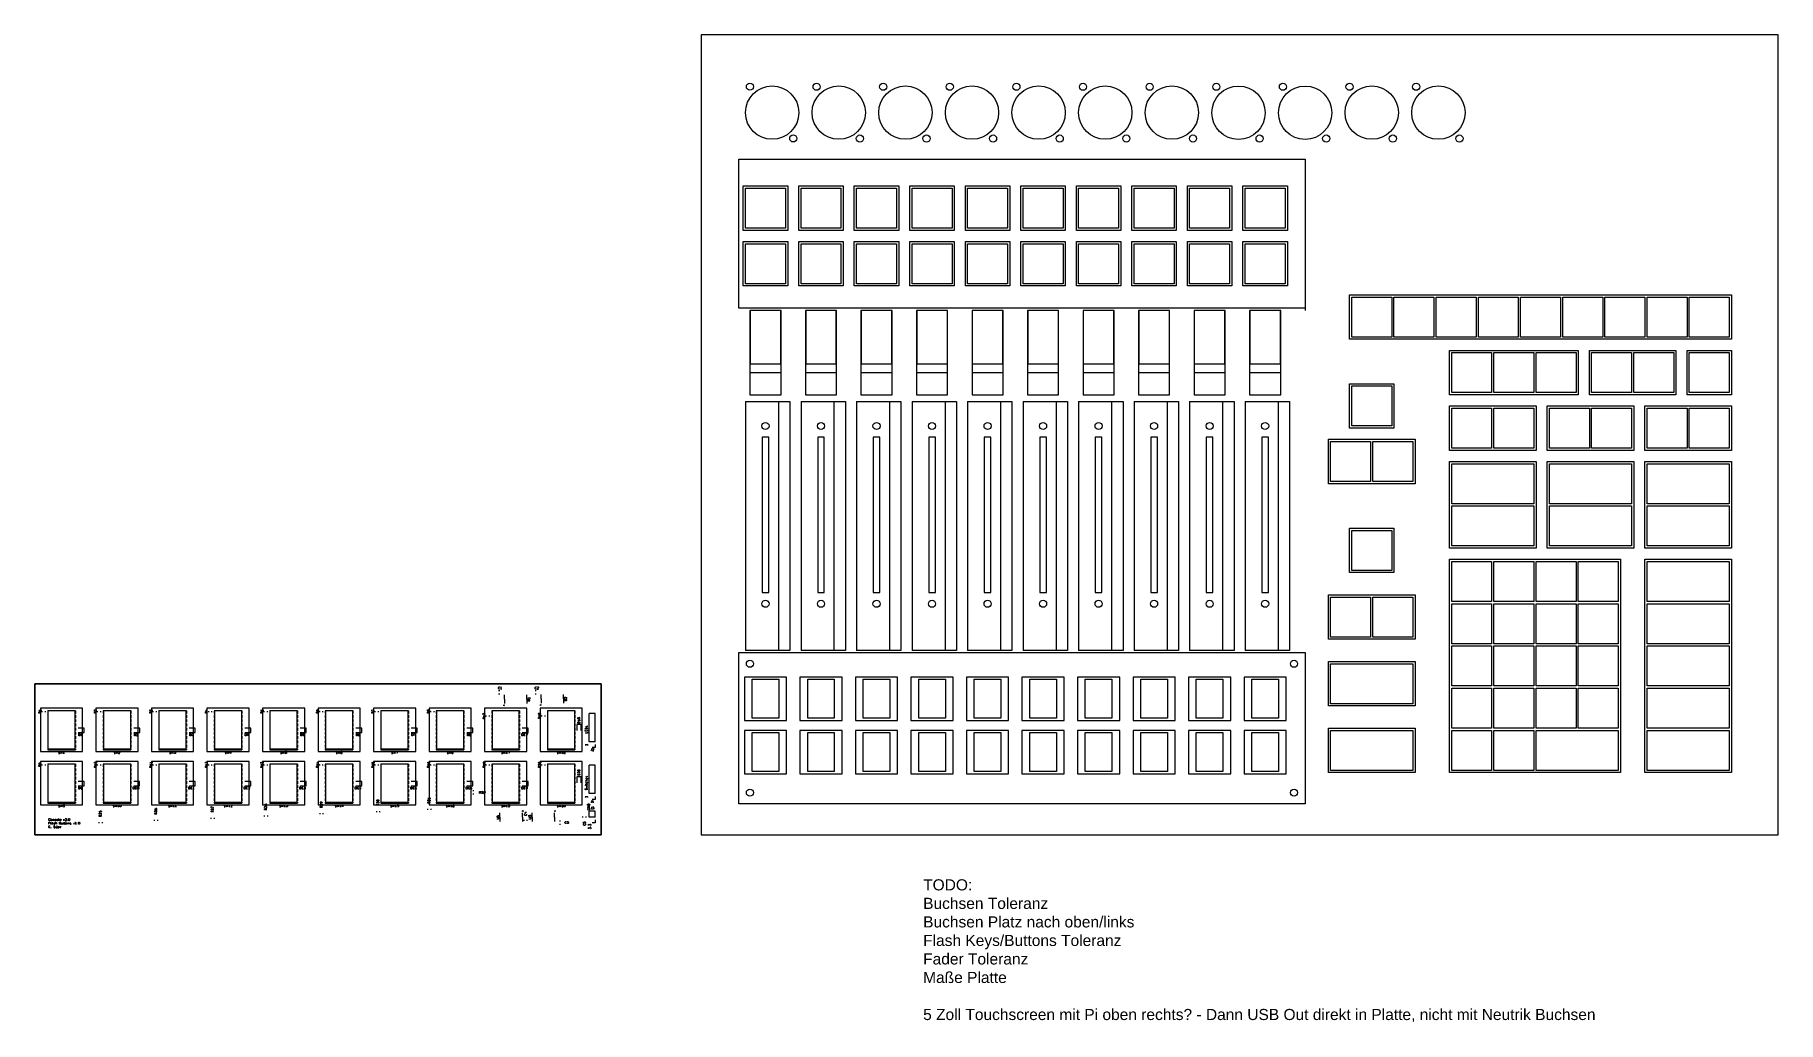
# Model space of a CAD drawing. Header units: millimetres. Extents: x -300 to 485, y -84 to 360.
import ezdxf

# ---------------------------------------------------------------- set-up
doc = ezdxf.new("R2010")
doc.units = ezdxf.units.MM
doc.layers.get('0').update_dxf_attribs({"lineweight": 25})
for name, color, linetype, lineweight, true_color in [('Devices', 4, 'Continuous', 25, 0x00ffff), ('Import', 16, 'Continuous', 25, 0x800000), ('Mounting Holes', 9, 'Continuous', 25, 0xc0c0c0), ('PCB', 5, 'Continuous', 25, 0x0000ff), ('Text', 2, 'Continuous', 25, 0xffff00)]:
    doc.layers.add(name, color=color, linetype=linetype, lineweight=lineweight, true_color=true_color)
doc.styles.add('textstyle11', font='')
doc.styles.get('textstyle11').set_extended_font_data('Liberation Sans')

msp = doc.modelspace()

# ---------------------------------------------------------------- texts
at = {"layer": 'Text', "insert": (100, -20), "char_height": 5, "attachment_point": 1, "style": 'textstyle11'}
msp.add_mtext('TODO:\\PBuchsen Toleranz\\PBuchsen Platz nach oben/links\\PFlash Keys/Buttons Toleranz\\PFader Toleranz\\PMaße Platte\\P\\P5 Zoll Touchscreen mit Pi oben rechts? - Dann USB Out direkt in Platte, nicht mit Neutrik Buchsen', dxfattribs=at)

# ---------------------------------------------------------------- linework, layer by layer
for p, q in [((485, 360), (0, 360)), ((0, 360), (0, 0)), ((485, 0), (485, 360)), ((19, 272), (19, 292)), ((19, 292), (39, 292)), ((39, 292), (39, 272)), ((44, 272), (44, 292)), ((44, 292), (64, 292)), ((64, 292), (64, 272)), ((69, 272), (69, 292)), ((69, 292), (89, 292)), ((89, 292), (89, 272)), ((94, 272), (94, 292)), ((94, 292), (114, 292)), ((114, 292), (114, 272)), ((119, 272), (119, 292)), ((119, 292), (139, 292)), ((139, 292), (139, 272)), ((144, 272), (144, 292)), ((144, 292), (164, 292)), ((164, 292), (164, 272)), ((169, 272), (169, 292)), ((169, 292), (189, 292)), ((189, 292), (189, 272)), ((194, 272), (194, 292)), ((194, 292), (214, 292)), ((214, 292), (214, 272)), ((219, 272), (219, 292)), ((219, 292), (239, 292)), ((239, 292), (239, 272)), ((244, 272), (244, 292)), ((244, 292), (264, 292)), ((264, 292), (264, 272)), ((39, 272), (19, 272)), ((19, 247), (19, 267)), ((19, 267), (39, 267)), ((39, 267), (39, 247)), ((64, 272), (44, 272)), ((44, 247), (44, 267)), ((44, 267), (64, 267)), ((64, 267), (64, 247)), ((89, 272), (69, 272)), ((69, 247), (69, 267)), ((69, 267), (89, 267)), ((89, 267), (89, 247)), ((114, 272), (94, 272)), ((94, 247), (94, 267)), ((94, 267), (114, 267)), ((114, 267), (114, 247)), ((139, 272), (119, 272)), ((119, 247), (119, 267)), ((119, 267), (139, 267)), ((139, 267), (139, 247)), ((164, 272), (144, 272)), ((144, 247), (144, 267)), ((144, 267), (164, 267)), ((164, 267), (164, 247)), ((189, 272), (169, 272)), ((169, 247), (169, 267)), ((169, 267), (189, 267)), ((189, 267), (189, 247)), ((214, 272), (194, 272)), ((194, 247), (194, 267)), ((194, 267), (214, 267)), ((214, 267), (214, 247)), ((239, 272), (219, 272)), ((219, 247), (219, 267)), ((219, 267), (239, 267)), ((239, 267), (239, 247)), ((264, 272), (244, 272)), ((244, 247), (244, 267)), ((244, 267), (264, 267)), ((264, 267), (264, 247)), ((39, 247), (19, 247)), ((64, 247), (44, 247)), ((89, 247), (69, 247)), ((114, 247), (94, 247)), ((139, 247), (119, 247)), ((164, 247), (144, 247)), ((189, 247), (169, 247)), ((214, 247), (194, 247)), ((239, 247), (219, 247)), ((264, 247), (244, 247)), ((36, 236), (22, 236)), ((22, 236), (22, 212)), ((36, 212), (36, 236)), ((61, 236), (47, 236)), ((47, 236), (47, 212)), ((61, 212), (61, 236)), ((86, 236), (72, 236)), ((72, 236), (72, 212)), ((86, 212), (86, 236)), ((111, 236), (97, 236)), ((97, 236), (97, 212)), ((111, 212), (111, 236)), ((136, 236), (122, 236)), ((122, 236), (122, 212)), ((136, 212), (136, 236)), ((161, 236), (147, 236)), ((147, 236), (147, 212)), ((161, 212), (161, 236)), ((186, 236), (172, 236)), ((172, 236), (172, 212)), ((186, 212), (186, 236)), ((211, 236), (197, 236)), ((197, 236), (197, 212)), ((211, 212), (211, 236)), ((236, 236), (222, 236)), ((222, 236), (222, 212)), ((236, 212), (236, 236)), ((261, 236), (247, 236)), ((247, 236), (247, 212)), ((261, 212), (261, 236)), ((292, 223), (292, 243)), ((292, 243), (464, 243)), ((464, 243), (464, 223)), ((464, 223), (292, 223)), ((22, 212), (36, 212)), ((47, 212), (61, 212)), ((72, 212), (86, 212)), ((97, 212), (111, 212)), ((122, 212), (136, 212)), ((147, 212), (161, 212)), ((172, 212), (186, 212)), ((197, 212), (211, 212)), ((222, 212), (236, 212)), ((247, 212), (261, 212)), ((337, 198), (337, 218)), ((337, 218), (395, 218)), ((395, 218), (395, 198)), ((400, 198), (400, 218)), ((400, 218), (439, 218)), ((439, 218), (439, 198)), ((444, 198), (444, 218)), ((444, 218), (464, 218)), ((464, 218), (464, 198)), ((292, 183), (292, 203)), ((292, 203), (312, 203)), ((312, 203), (312, 183)), ((395, 198), (337, 198)), ((439, 198), (400, 198)), ((464, 198), (444, 198)), ((337, 173), (337, 193)), ((337, 193), (376, 193)), ((376, 193), (376, 173)), ((381, 173), (381, 193)), ((381, 193), (420, 193)), ((420, 193), (420, 173)), ((425, 173), (425, 193)), ((425, 193), (464, 193)), ((464, 193), (464, 173)), ((312, 183), (292, 183)), ((30.5, 179), (27.5, 179)), ((27.5, 179), (27.5, 109)), ((30.5, 109), (30.5, 179)), ((55.5, 179), (52.5, 179)), ((52.5, 179), (52.5, 109)), ((55.5, 109), (55.5, 179)), ((80.5, 179), (77.5, 179)), ((77.5, 179), (77.5, 109)), ((80.5, 109), (80.5, 179)), ((105.5, 179), (102.5, 179)), ((102.5, 179), (102.5, 109)), ((105.5, 109), (105.5, 179)), ((130.5, 179), (127.5, 179)), ((127.5, 179), (127.5, 109)), ((130.5, 109), (130.5, 179)), ((155.5, 179), (152.5, 179)), ((152.5, 179), (152.5, 109)), ((155.5, 109), (155.5, 179)), ((180.5, 179), (177.5, 179)), ((177.5, 179), (177.5, 109)), ((180.5, 109), (180.5, 179)), ((205.5, 179), (202.5, 179)), ((202.5, 179), (202.5, 109)), ((205.5, 109), (205.5, 179)), ((230.5, 179), (227.5, 179)), ((227.5, 179), (227.5, 109)), ((230.5, 109), (230.5, 179)), ((255.5, 179), (252.5, 179)), ((252.5, 179), (252.5, 109)), ((255.5, 109), (255.5, 179)), ((282.5, 158), (282.5, 178)), ((282.5, 178), (321.5, 178)), ((321.5, 178), (321.5, 158)), ((376, 173), (337, 173)), ((420, 173), (381, 173)), ((464, 173), (425, 173)), ((337, 129), (337, 168)), ((337, 168), (376, 168)), ((376, 168), (376, 129)), ((381, 129), (381, 168)), ((381, 168), (420, 168)), ((420, 168), (420, 129)), ((425, 129), (425, 168)), ((425, 168), (464, 168)), ((464, 168), (464, 129)), ((321.5, 158), (282.5, 158)), ((292, 118), (292, 138)), ((292, 138), (312, 138)), ((312, 138), (312, 118)), ((376, 129), (337, 129)), ((420, 129), (381, 129)), ((464, 129), (425, 129)), ((312, 118), (292, 118)), ((337, 28), (337, 124)), ((337, 124), (414, 124)), ((414, 124), (414, 28)), ((425, 28), (425, 124)), ((425, 124), (464, 124)), ((464, 124), (464, 28)), ((27.5, 109), (30.5, 109)), ((52.5, 109), (55.5, 109)), ((77.5, 109), (80.5, 109)), ((102.5, 109), (105.5, 109)), ((127.5, 109), (130.5, 109)), ((152.5, 109), (155.5, 109)), ((177.5, 109), (180.5, 109)), ((202.5, 109), (205.5, 109)), ((227.5, 109), (230.5, 109)), ((252.5, 109), (255.5, 109)), ((282.5, 88), (282.5, 108)), ((282.5, 108), (321.5, 108)), ((321.5, 108), (321.5, 88)), ((321.5, 88), (282.5, 88)), ((38.5, 71), (19.5, 71)), ((19.5, 71), (19.5, 51.5)), ((38.5, 51.5), (38.5, 71)), ((63.5, 71), (44.5, 71)), ((44.5, 71), (44.5, 51.5)), ((63.5, 51.5), (63.5, 71)), ((88.5, 71), (69.5, 71)), ((69.5, 71), (69.5, 51.5)), ((88.5, 51.5), (88.5, 71)), ((113.5, 71), (94.5, 71)), ((94.5, 71), (94.5, 51.5)), ((113.5, 51.5), (113.5, 71)), ((138.5, 71), (119.5, 71)), ((119.5, 71), (119.5, 51.5)), ((138.5, 51.5), (138.5, 71)), ((163.5, 71), (144.5, 71)), ((144.5, 71), (144.5, 51.5)), ((163.5, 51.5), (163.5, 71)), ((188.5, 71), (169.5, 71)), ((169.5, 71), (169.5, 51.5)), ((188.5, 51.5), (188.5, 71)), ((213.5, 71), (194.5, 71)), ((194.5, 71), (194.5, 51.5)), ((213.5, 51.5), (213.5, 71)), ((238.5, 71), (219.5, 71)), ((219.5, 71), (219.5, 51.5)), ((238.5, 51.5), (238.5, 71)), ((263.5, 71), (244.5, 71)), ((244.5, 71), (244.5, 51.5)), ((263.5, 51.5), (263.5, 71)), ((282.5, 58), (282.5, 78)), ((282.5, 78), (321.5, 78)), ((321.5, 78), (321.5, 58)), ((-278.5, 57), (-297.5, 57)), ((-297.5, 57), (-297.5, 37.5)), ((-278.5, 37.5), (-278.5, 57)), ((-253.5, 57), (-272.5, 57)), ((-272.5, 57), (-272.5, 37.5)), ((-253.5, 37.5), (-253.5, 57)), ((-228.5, 57), (-247.5, 57)), ((-247.5, 57), (-247.5, 37.5)), ((-228.5, 37.5), (-228.5, 57)), ((-203.5, 57), (-222.5, 57)), ((-222.5, 57), (-222.5, 37.5)), ((-203.5, 37.5), (-203.5, 57)), ((-178.5, 57), (-197.5, 57)), ((-197.5, 57), (-197.5, 37.5)), ((-178.5, 37.5), (-178.5, 57)), ((-153.5, 57), (-172.5, 57)), ((-172.5, 57), (-172.5, 37.5)), ((-153.5, 37.5), (-153.5, 57)), ((-128.5, 57), (-147.5, 57)), ((-147.5, 57), (-147.5, 37.5)), ((-128.5, 37.5), (-128.5, 57)), ((-103.5, 57), (-122.5, 57)), ((-122.5, 57), (-122.5, 37.5)), ((-103.5, 37.5), (-103.5, 57)), ((-78.5, 57), (-97.5, 57)), ((-97.5, 57), (-97.5, 37.5)), ((-78.5, 37.5), (-78.5, 57)), ((-53.5, 57), (-72.5, 57)), ((-72.5, 57), (-72.5, 37.5)), ((-53.5, 37.5), (-53.5, 57)), ((321.5, 58), (282.5, 58)), ((19.5, 51.5), (38.5, 51.5)), ((44.5, 51.5), (63.5, 51.5)), ((69.5, 51.5), (88.5, 51.5)), ((94.5, 51.5), (113.5, 51.5)), ((119.5, 51.5), (138.5, 51.5)), ((144.5, 51.5), (163.5, 51.5)), ((169.5, 51.5), (188.5, 51.5)), ((194.5, 51.5), (213.5, 51.5)), ((219.5, 51.5), (238.5, 51.5)), ((244.5, 51.5), (263.5, 51.5)), ((282.5, 28), (282.5, 48)), ((282.5, 48), (321.5, 48)), ((321.5, 48), (321.5, 28)), ((38.5, 47), (19.5, 47)), ((19.5, 47), (19.5, 27.5)), ((38.5, 27.5), (38.5, 47)), ((63.5, 47), (44.5, 47)), ((44.5, 47), (44.5, 27.5)), ((63.5, 27.5), (63.5, 47)), ((88.5, 47), (69.5, 47)), ((69.5, 47), (69.5, 27.5)), ((88.5, 27.5), (88.5, 47)), ((113.5, 47), (94.5, 47)), ((94.5, 47), (94.5, 27.5)), ((113.5, 27.5), (113.5, 47)), ((138.5, 47), (119.5, 47)), ((119.5, 47), (119.5, 27.5)), ((138.5, 27.5), (138.5, 47)), ((163.5, 47), (144.5, 47)), ((144.5, 47), (144.5, 27.5)), ((163.5, 27.5), (163.5, 47)), ((188.5, 47), (169.5, 47)), ((169.5, 47), (169.5, 27.5)), ((188.5, 27.5), (188.5, 47)), ((213.5, 47), (194.5, 47)), ((194.5, 47), (194.5, 27.5)), ((213.5, 27.5), (213.5, 47)), ((238.5, 47), (219.5, 47)), ((219.5, 47), (219.5, 27.5)), ((238.5, 27.5), (238.5, 47)), ((263.5, 47), (244.5, 47)), ((244.5, 47), (244.5, 27.5)), ((263.5, 27.5), (263.5, 47)), ((-297.5, 37.5), (-278.5, 37.5)), ((-278.5, 33), (-297.5, 33)), ((-297.5, 33), (-297.5, 13.5)), ((-278.5, 13.5), (-278.5, 33)), ((-272.5, 37.5), (-253.5, 37.5)), ((-253.5, 33), (-272.5, 33)), ((-272.5, 33), (-272.5, 13.5)), ((-253.5, 13.5), (-253.5, 33)), ((-247.5, 37.5), (-228.5, 37.5)), ((-228.5, 33), (-247.5, 33)), ((-247.5, 33), (-247.5, 13.5)), ((-228.5, 13.5), (-228.5, 33)), ((-222.5, 37.5), (-203.5, 37.5)), ((-203.5, 33), (-222.5, 33)), ((-222.5, 33), (-222.5, 13.5)), ((-203.5, 13.5), (-203.5, 33)), ((-197.5, 37.5), (-178.5, 37.5)), ((-178.5, 33), (-197.5, 33)), ((-197.5, 33), (-197.5, 13.5)), ((-178.5, 13.5), (-178.5, 33)), ((-172.5, 37.5), (-153.5, 37.5)), ((-153.5, 33), (-172.5, 33)), ((-172.5, 33), (-172.5, 13.5)), ((-153.5, 13.5), (-153.5, 33)), ((-147.5, 37.5), (-128.5, 37.5)), ((-128.5, 33), (-147.5, 33)), ((-147.5, 33), (-147.5, 13.5)), ((-128.5, 13.5), (-128.5, 33)), ((-122.5, 37.5), (-103.5, 37.5)), ((-103.5, 33), (-122.5, 33)), ((-122.5, 33), (-122.5, 13.5)), ((-103.5, 13.5), (-103.5, 33)), ((-97.5, 37.5), (-78.5, 37.5)), ((-78.5, 33), (-97.5, 33)), ((-97.5, 33), (-97.5, 13.5)), ((-78.5, 13.5), (-78.5, 33)), ((-72.5, 37.5), (-53.5, 37.5)), ((-53.5, 33), (-72.5, 33)), ((-72.5, 33), (-72.5, 13.5)), ((-53.5, 13.5), (-53.5, 33)), ((19.5, 27.5), (38.5, 27.5)), ((44.5, 27.5), (63.5, 27.5)), ((69.5, 27.5), (88.5, 27.5)), ((94.5, 27.5), (113.5, 27.5)), ((119.5, 27.5), (138.5, 27.5)), ((144.5, 27.5), (163.5, 27.5)), ((169.5, 27.5), (188.5, 27.5)), ((194.5, 27.5), (213.5, 27.5)), ((219.5, 27.5), (238.5, 27.5)), ((244.5, 27.5), (263.5, 27.5)), ((321.5, 28), (282.5, 28)), ((414, 28), (337, 28)), ((464, 28), (425, 28)), ((-297.5, 13.5), (-278.5, 13.5)), ((-272.5, 13.5), (-253.5, 13.5)), ((-247.5, 13.5), (-228.5, 13.5)), ((-222.5, 13.5), (-203.5, 13.5)), ((-197.5, 13.5), (-178.5, 13.5)), ((-172.5, 13.5), (-153.5, 13.5)), ((-147.5, 13.5), (-128.5, 13.5)), ((-122.5, 13.5), (-103.5, 13.5)), ((-97.5, 13.5), (-78.5, 13.5)), ((-72.5, 13.5), (-53.5, 13.5)), ((0, 0), (485, 0))]:
    msp.add_line(p, q)
for centre in [(32, 325), (62, 325), (92, 325), (122, 325), (152, 325), (182, 325), (212, 325), (242, 324.95), (272, 324.95), (302, 325), (332, 325)]:
    msp.add_circle(centre, 12)
at = {"layer": 'Devices'}
for p, q in [((20, 273), (20, 291)), ((20, 291), (38, 291)), ((38, 291), (38, 273)), ((45, 273), (45, 291)), ((45, 291), (63, 291)), ((63, 291), (63, 273)), ((70, 273), (70, 291)), ((70, 291), (88, 291)), ((88, 291), (88, 273)), ((95, 273), (95, 291)), ((95, 291), (113, 291)), ((113, 291), (113, 273)), ((120, 273), (120, 291)), ((120, 291), (138, 291)), ((138, 291), (138, 273)), ((145, 273), (145, 291)), ((145, 291), (163, 291)), ((163, 291), (163, 273)), ((170, 273), (170, 291)), ((170, 291), (188, 291)), ((188, 291), (188, 273)), ((195, 273), (195, 291)), ((195, 291), (213, 291)), ((213, 291), (213, 273)), ((220, 273), (220, 291)), ((220, 291), (238, 291)), ((238, 291), (238, 273)), ((245, 273), (245, 291)), ((245, 291), (263, 291)), ((263, 291), (263, 273)), ((38, 273), (20, 273)), ((63, 273), (45, 273)), ((88, 273), (70, 273)), ((113, 273), (95, 273)), ((138, 273), (120, 273)), ((163, 273), (145, 273)), ((188, 273), (170, 273)), ((213, 273), (195, 273)), ((238, 273), (220, 273)), ((263, 273), (245, 273)), ((20, 248), (20, 266)), ((20, 266), (38, 266)), ((38, 266), (38, 248)), ((45, 248), (45, 266)), ((45, 266), (63, 266)), ((63, 266), (63, 248)), ((70, 248), (70, 266)), ((70, 266), (88, 266)), ((88, 266), (88, 248)), ((95, 248), (95, 266)), ((95, 266), (113, 266)), ((113, 266), (113, 248)), ((120, 248), (120, 266)), ((120, 266), (138, 266)), ((138, 266), (138, 248)), ((145, 248), (145, 266)), ((145, 266), (163, 266)), ((163, 266), (163, 248)), ((170, 248), (170, 266)), ((170, 266), (188, 266)), ((188, 266), (188, 248)), ((195, 248), (195, 266)), ((195, 266), (213, 266)), ((213, 266), (213, 248)), ((220, 248), (220, 266)), ((220, 266), (238, 266)), ((238, 266), (238, 248)), ((245, 248), (245, 266)), ((245, 266), (263, 266)), ((263, 266), (263, 248)), ((38, 248), (20, 248)), ((63, 248), (45, 248)), ((88, 248), (70, 248)), ((113, 248), (95, 248)), ((138, 248), (120, 248)), ((163, 248), (145, 248)), ((188, 248), (170, 248)), ((213, 248), (195, 248)), ((238, 248), (220, 248)), ((263, 248), (245, 248)), ((22.25, 212), (22.25, 236)), ((35.75, 236), (35.75, 212)), ((47.25, 212), (47.25, 236)), ((60.75, 236), (60.75, 212)), ((72.25, 212), (72.25, 236)), ((85.75, 236), (85.75, 212)), ((97.25, 212), (97.25, 236)), ((110.75, 236), (110.75, 212)), ((122.25, 212), (122.25, 236)), ((135.75, 236), (135.75, 212)), ((147.25, 212), (147.25, 236)), ((160.75, 236), (160.75, 212)), ((172.25, 212), (172.25, 236)), ((185.75, 236), (185.75, 212)), ((197.25, 212), (197.25, 236)), ((210.75, 236), (210.75, 212)), ((222.25, 212), (222.25, 236)), ((235.75, 236), (235.75, 212)), ((247.25, 212), (247.25, 236)), ((260.75, 236), (260.75, 212)), ((293, 224), (293, 242)), ((293, 242), (311, 242)), ((311, 242), (311, 224)), ((312, 224), (312, 242)), ((312, 242), (330, 242)), ((330, 242), (330, 224)), ((331, 224), (331, 242)), ((331, 242), (349, 242)), ((349, 242), (349, 224)), ((350, 224), (350, 242)), ((350, 242), (368, 242)), ((368, 242), (368, 224)), ((369, 224), (369, 242)), ((369, 242), (387, 242)), ((387, 242), (387, 224)), ((388, 224), (388, 242)), ((388, 242), (406, 242)), ((406, 242), (406, 224)), ((407, 224), (407, 242)), ((407, 242), (425, 242)), ((425, 242), (425, 224)), ((426, 224), (426, 242)), ((426, 242), (444, 242)), ((444, 242), (444, 224)), ((445, 224), (445, 242)), ((445, 242), (463, 242)), ((463, 242), (463, 224)), ((311, 224), (293, 224)), ((330, 224), (312, 224)), ((349, 224), (331, 224)), ((368, 224), (350, 224)), ((387, 224), (369, 224)), ((406, 224), (388, 224)), ((425, 224), (407, 224)), ((444, 224), (426, 224)), ((463, 224), (445, 224)), ((22, 212), (22, 208)), ((36, 208), (36, 212)), ((47, 212), (47, 208)), ((61, 208), (61, 212)), ((72, 212), (72, 208)), ((86, 208), (86, 212)), ((97, 212), (97, 208)), ((111, 208), (111, 212)), ((122, 212), (122, 208)), ((136, 208), (136, 212)), ((147, 212), (147, 208)), ((161, 208), (161, 212)), ((172, 212), (172, 208)), ((186, 208), (186, 212)), ((197, 212), (197, 208)), ((211, 208), (211, 212)), ((222, 212), (222, 208)), ((236, 208), (236, 212)), ((247, 212), (247, 208)), ((261, 208), (261, 212)), ((338, 199), (338, 217)), ((338, 217), (356, 217)), ((356, 217), (356, 199)), ((357, 199), (357, 217)), ((357, 217), (375, 217)), ((375, 217), (375, 199)), ((376, 199), (376, 217)), ((376, 217), (394, 217)), ((394, 217), (394, 199)), ((401, 199), (401, 217)), ((401, 217), (419, 217)), ((419, 217), (419, 199)), ((420, 199), (420, 217)), ((420, 217), (438, 217)), ((438, 217), (438, 199)), ((445, 199), (445, 217)), ((445, 217), (463, 217)), ((463, 217), (463, 199)), ((22, 208), (36, 208)), ((22, 208), (22, 198)), ((36, 198), (36, 208)), ((47, 208), (61, 208)), ((47, 208), (47, 198)), ((61, 198), (61, 208)), ((72, 208), (86, 208)), ((72, 208), (72, 198)), ((86, 198), (86, 208)), ((97, 208), (111, 208)), ((97, 208), (97, 198)), ((111, 198), (111, 208)), ((122, 208), (136, 208)), ((122, 208), (122, 198)), ((136, 198), (136, 208)), ((147, 208), (161, 208)), ((147, 208), (147, 198)), ((161, 198), (161, 208)), ((172, 208), (186, 208)), ((172, 208), (172, 198)), ((186, 198), (186, 208)), ((197, 208), (211, 208)), ((197, 208), (197, 198)), ((211, 198), (211, 208)), ((222, 208), (236, 208)), ((222, 208), (222, 198)), ((236, 198), (236, 208)), ((247, 208), (261, 208)), ((247, 208), (247, 198)), ((261, 198), (261, 208)), ((22, 198), (36, 198)), ((47, 198), (61, 198)), ((72, 198), (86, 198)), ((97, 198), (111, 198)), ((122, 198), (136, 198)), ((147, 198), (161, 198)), ((172, 198), (186, 198)), ((197, 198), (211, 198)), ((222, 198), (236, 198)), ((247, 198), (261, 198)), ((293, 184), (293, 202)), ((293, 202), (311, 202)), ((311, 202), (311, 184)), ((356, 199), (338, 199)), ((375, 199), (357, 199)), ((394, 199), (376, 199)), ((419, 199), (401, 199)), ((438, 199), (420, 199)), ((463, 199), (445, 199)), ((20, 195), (35, 195)), ((20, 195), (20, 83)), ((31.5, 195), (31.5, 195)), ((35, 83), (35, 195)), ((35, 195), (40, 195)), ((40, 195), (40, 83)), ((45, 195), (60, 195)), ((45, 195), (45, 83)), ((56.5, 195), (56.5, 195)), ((60, 83), (60, 195)), ((60, 195), (65, 195)), ((65, 195), (65, 83)), ((70, 195), (85, 195)), ((70, 195), (70, 83)), ((81.5, 195), (81.5, 195)), ((85, 83), (85, 195)), ((85, 195), (90, 195)), ((90, 195), (90, 83)), ((95, 195), (110, 195)), ((95, 195), (95, 83)), ((106.5, 195), (106.5, 195)), ((110, 83), (110, 195)), ((110, 195), (115, 195)), ((115, 195), (115, 83)), ((120, 195), (135, 195)), ((120, 195), (120, 83)), ((131.5, 195), (131.5, 195)), ((135, 83), (135, 195)), ((135, 195), (140, 195)), ((140, 195), (140, 83)), ((145, 195), (160, 195)), ((145, 195), (145, 83)), ((156.5, 195), (156.5, 195)), ((160, 83), (160, 195)), ((160, 195), (165, 195)), ((165, 195), (165, 83)), ((170, 195), (185, 195)), ((170, 195), (170, 83)), ((181.5, 195), (181.5, 195)), ((185, 83), (185, 195)), ((185, 195), (190, 195)), ((190, 195), (190, 83)), ((195, 195), (210, 195)), ((195, 195), (195, 83)), ((206.5, 195), (206.5, 195)), ((210, 83), (210, 195)), ((210, 195), (215, 195)), ((215, 195), (215, 83)), ((220, 195), (235, 195)), ((220, 195), (220, 83)), ((231.5, 195), (231.5, 195)), ((235, 83), (235, 195)), ((235, 195), (240, 195)), ((240, 195), (240, 83)), ((245, 195), (260, 195)), ((245, 195), (245, 83)), ((256.5, 195), (256.5, 195)), ((260, 83), (260, 195)), ((260, 195), (265, 195)), ((265, 195), (265, 83)), ((338, 174), (338, 192)), ((338, 192), (356, 192)), ((356, 192), (356, 174)), ((357, 174), (357, 192)), ((357, 192), (375, 192)), ((375, 192), (375, 174)), ((382, 174), (382, 192)), ((382, 192), (400, 192)), ((400, 192), (400, 174)), ((401, 174), (401, 192)), ((401, 192), (419, 192)), ((419, 192), (419, 174)), ((426, 174), (426, 192)), ((426, 192), (444, 192)), ((444, 192), (444, 174)), ((445, 174), (445, 192)), ((445, 192), (463, 192)), ((463, 192), (463, 174)), ((311, 184), (293, 184)), ((283.5, 159), (283.5, 177)), ((283.5, 177), (301.5, 177)), ((301.5, 177), (301.5, 159)), ((302.5, 159), (302.5, 177)), ((302.5, 177), (320.5, 177)), ((320.5, 177), (320.5, 159)), ((356, 174), (338, 174)), ((375, 174), (357, 174)), ((400, 174), (382, 174)), ((419, 174), (401, 174)), ((444, 174), (426, 174)), ((463, 174), (445, 174)), ((338, 149), (338, 167)), ((338, 167), (375, 167)), ((375, 167), (375, 149)), ((382, 149), (382, 167)), ((382, 167), (419, 167)), ((419, 167), (419, 149)), ((426, 149), (426, 167)), ((426, 167), (463, 167)), ((463, 167), (463, 149)), ((301.5, 159), (283.5, 159)), ((320.5, 159), (302.5, 159)), ((375, 149), (338, 149)), ((338, 130), (338, 148)), ((338, 148), (375, 148)), ((375, 148), (375, 130)), ((419, 149), (382, 149)), ((382, 130), (382, 148)), ((382, 148), (419, 148)), ((419, 148), (419, 130)), ((463, 149), (426, 149)), ((426, 130), (426, 148)), ((426, 148), (463, 148)), ((463, 148), (463, 130)), ((293, 119), (293, 137)), ((293, 137), (311, 137)), ((311, 137), (311, 119)), ((375, 130), (338, 130)), ((419, 130), (382, 130)), ((463, 130), (426, 130)), ((311, 119), (293, 119)), ((338, 105), (338, 123)), ((338, 123), (356, 123)), ((356, 123), (356, 105)), ((357, 105), (357, 123)), ((357, 123), (375, 123)), ((375, 123), (375, 105)), ((376, 105), (376, 123)), ((376, 123), (394, 123)), ((394, 123), (394, 105)), ((395, 105), (395, 123)), ((395, 123), (413, 123)), ((413, 123), (413, 105)), ((426, 105), (426, 123)), ((426, 123), (463, 123)), ((463, 123), (463, 105)), ((283.5, 89), (283.5, 107)), ((283.5, 107), (301.5, 107)), ((301.5, 107), (301.5, 89)), ((302.5, 89), (302.5, 107)), ((302.5, 107), (320.5, 107)), ((320.5, 107), (320.5, 89)), ((356, 105), (338, 105)), ((338, 86), (338, 104)), ((338, 104), (356, 104)), ((356, 104), (356, 86)), ((375, 105), (357, 105)), ((357, 86), (357, 104)), ((357, 104), (375, 104)), ((375, 104), (375, 86)), ((394, 105), (376, 105)), ((376, 86), (376, 104)), ((376, 104), (394, 104)), ((394, 104), (394, 86)), ((413, 105), (395, 105)), ((395, 86), (395, 104)), ((395, 104), (413, 104)), ((413, 104), (413, 86)), ((463, 105), (426, 105)), ((426, 86), (426, 104)), ((426, 104), (463, 104)), ((463, 104), (463, 86)), ((301.5, 89), (283.5, 89)), ((320.5, 89), (302.5, 89)), ((35, 83), (20, 83)), ((26.5, 83), (26.5, 83)), ((40, 83), (35, 83)), ((60, 83), (45, 83)), ((51.5, 83), (51.5, 83)), ((65, 83), (60, 83)), ((85, 83), (70, 83)), ((76.5, 83), (76.5, 83)), ((90, 83), (85, 83)), ((110, 83), (95, 83)), ((101.5, 83), (101.5, 83)), ((115, 83), (110, 83)), ((135, 83), (120, 83)), ((126.5, 83), (126.5, 83)), ((140, 83), (135, 83)), ((160, 83), (145, 83)), ((151.5, 83), (151.5, 83)), ((165, 83), (160, 83)), ((185, 83), (170, 83)), ((176.5, 83), (176.5, 83)), ((190, 83), (185, 83)), ((210, 83), (195, 83)), ((201.5, 83), (201.5, 83)), ((215, 83), (210, 83)), ((235, 83), (220, 83)), ((226.5, 83), (226.5, 83)), ((240, 83), (235, 83)), ((260, 83), (245, 83)), ((251.5, 83), (251.5, 83)), ((265, 83), (260, 83)), ((356, 86), (338, 86)), ((338, 67), (338, 85)), ((338, 85), (356, 85)), ((356, 85), (356, 67)), ((375, 86), (357, 86)), ((357, 67), (357, 85)), ((357, 85), (375, 85)), ((375, 85), (375, 67)), ((394, 86), (376, 86)), ((376, 67), (376, 85)), ((376, 85), (394, 85)), ((394, 85), (394, 67)), ((413, 86), (395, 86)), ((395, 67), (395, 85)), ((395, 85), (413, 85)), ((413, 85), (413, 67)), ((463, 86), (426, 86)), ((426, 67), (426, 85)), ((426, 85), (463, 85)), ((463, 85), (463, 67)), ((283.5, 59), (283.5, 77)), ((283.5, 77), (320.5, 77)), ((320.5, 77), (320.5, 59)), ((23, 52.5), (23, 70)), ((23, 70), (35, 70)), ((35, 70), (35, 52.5)), ((48, 52.5), (48, 70)), ((48, 70), (60, 70)), ((60, 70), (60, 52.5)), ((73, 52.5), (73, 70)), ((73, 70), (85, 70)), ((85, 70), (85, 52.5)), ((98, 52.5), (98, 70)), ((98, 70), (110, 70)), ((110, 70), (110, 52.5)), ((123, 52.5), (123, 70)), ((123, 70), (135, 70)), ((135, 70), (135, 52.5)), ((148, 52.5), (148, 70)), ((148, 70), (160, 70)), ((160, 70), (160, 52.5)), ((173, 52.5), (173, 70)), ((173, 70), (185, 70)), ((185, 70), (185, 52.5)), ((198, 52.5), (198, 70)), ((198, 70), (210, 70)), ((210, 70), (210, 52.5)), ((223, 52.5), (223, 70)), ((223, 70), (235, 70)), ((235, 70), (235, 52.5)), ((248, 52.5), (248, 70)), ((248, 70), (260, 70)), ((260, 70), (260, 52.5)), ((356, 67), (338, 67)), ((338, 48), (338, 66)), ((338, 66), (356, 66)), ((356, 66), (356, 48)), ((375, 67), (357, 67)), ((357, 48), (357, 66)), ((357, 66), (375, 66)), ((375, 66), (375, 48)), ((394, 67), (376, 67)), ((376, 48), (376, 66)), ((376, 66), (394, 66)), ((394, 66), (394, 48)), ((413, 67), (395, 67)), ((395, 48), (395, 66)), ((395, 66), (413, 66)), ((413, 66), (413, 48)), ((463, 67), (426, 67)), ((426, 48), (426, 66)), ((426, 66), (463, 66)), ((463, 66), (463, 48)), ((-294, 38.5), (-294, 56)), ((-294, 56), (-282, 56)), ((-282, 56), (-282, 38.5)), ((-269, 38.5), (-269, 56)), ((-269, 56), (-257, 56)), ((-257, 56), (-257, 38.5)), ((-244, 38.5), (-244, 56)), ((-244, 56), (-232, 56)), ((-232, 56), (-232, 38.5)), ((-219, 38.5), (-219, 56)), ((-219, 56), (-207, 56)), ((-207, 56), (-207, 38.5)), ((-194, 38.5), (-194, 56)), ((-194, 56), (-182, 56)), ((-182, 56), (-182, 38.5)), ((-169, 38.5), (-169, 56)), ((-169, 56), (-157, 56)), ((-157, 56), (-157, 38.5)), ((-144, 38.5), (-144, 56)), ((-144, 56), (-132, 56)), ((-132, 56), (-132, 38.5)), ((-119, 38.5), (-119, 56)), ((-119, 56), (-107, 56)), ((-107, 56), (-107, 38.5)), ((-94, 38.5), (-94, 56)), ((-94, 56), (-82, 56)), ((-82, 56), (-82, 38.5)), ((-69, 38.5), (-69, 56)), ((-69, 56), (-57, 56)), ((-57, 56), (-57, 38.5)), ((320.5, 59), (283.5, 59)), ((35, 52.5), (23, 52.5)), ((60, 52.5), (48, 52.5)), ((85, 52.5), (73, 52.5)), ((110, 52.5), (98, 52.5)), ((135, 52.5), (123, 52.5)), ((160, 52.5), (148, 52.5)), ((185, 52.5), (173, 52.5)), ((210, 52.5), (198, 52.5)), ((235, 52.5), (223, 52.5)), ((260, 52.5), (248, 52.5)), ((356, 48), (338, 48)), ((375, 48), (357, 48)), ((394, 48), (376, 48)), ((413, 48), (395, 48)), ((463, 48), (426, 48)), ((23, 28.5), (23, 46)), ((23, 46), (35, 46)), ((35, 46), (35, 28.5)), ((48, 28.5), (48, 46)), ((48, 46), (60, 46)), ((60, 46), (60, 28.5)), ((73, 28.5), (73, 46)), ((73, 46), (85, 46)), ((85, 46), (85, 28.5)), ((98, 28.5), (98, 46)), ((98, 46), (110, 46)), ((110, 46), (110, 28.5)), ((123, 28.5), (123, 46)), ((123, 46), (135, 46)), ((135, 46), (135, 28.5)), ((148, 28.5), (148, 46)), ((148, 46), (160, 46)), ((160, 46), (160, 28.5)), ((173, 28.5), (173, 46)), ((173, 46), (185, 46)), ((185, 46), (185, 28.5)), ((198, 28.5), (198, 46)), ((198, 46), (210, 46)), ((210, 46), (210, 28.5)), ((223, 28.5), (223, 46)), ((223, 46), (235, 46)), ((235, 46), (235, 28.5)), ((248, 28.5), (248, 46)), ((248, 46), (260, 46)), ((260, 46), (260, 28.5)), ((283.5, 29), (283.5, 47)), ((283.5, 47), (320.5, 47)), ((320.5, 47), (320.5, 29)), ((338, 29), (338, 47)), ((338, 47), (356, 47)), ((356, 47), (356, 29)), ((357, 29), (357, 47)), ((357, 47), (375, 47)), ((375, 47), (375, 29)), ((376, 29), (376, 47)), ((376, 47), (413, 47)), ((413, 47), (413, 29)), ((426, 29), (426, 47)), ((426, 47), (463, 47)), ((463, 47), (463, 29)), ((-282, 38.5), (-294, 38.5)), ((-294, 14.5), (-294, 32)), ((-294, 32), (-282, 32)), ((-282, 32), (-282, 14.5)), ((-257, 38.5), (-269, 38.5)), ((-269, 14.5), (-269, 32)), ((-269, 32), (-257, 32)), ((-257, 32), (-257, 14.5)), ((-232, 38.5), (-244, 38.5)), ((-244, 14.5), (-244, 32)), ((-244, 32), (-232, 32)), ((-232, 32), (-232, 14.5)), ((-207, 38.5), (-219, 38.5)), ((-219, 14.5), (-219, 32)), ((-219, 32), (-207, 32)), ((-207, 32), (-207, 14.5)), ((-182, 38.5), (-194, 38.5)), ((-194, 14.5), (-194, 32)), ((-194, 32), (-182, 32)), ((-182, 32), (-182, 14.5)), ((-157, 38.5), (-169, 38.5)), ((-169, 14.5), (-169, 32)), ((-169, 32), (-157, 32)), ((-157, 32), (-157, 14.5)), ((-132, 38.5), (-144, 38.5)), ((-144, 14.5), (-144, 32)), ((-144, 32), (-132, 32)), ((-132, 32), (-132, 14.5)), ((-107, 38.5), (-119, 38.5)), ((-119, 14.5), (-119, 32)), ((-119, 32), (-107, 32)), ((-107, 32), (-107, 14.5)), ((-82, 38.5), (-94, 38.5)), ((-94, 14.5), (-94, 32)), ((-94, 32), (-82, 32)), ((-82, 32), (-82, 14.5)), ((-57, 38.5), (-69, 38.5)), ((-69, 14.5), (-69, 32)), ((-69, 32), (-57, 32)), ((-57, 32), (-57, 14.5)), ((35, 28.5), (23, 28.5)), ((60, 28.5), (48, 28.5)), ((85, 28.5), (73, 28.5)), ((110, 28.5), (98, 28.5)), ((135, 28.5), (123, 28.5)), ((160, 28.5), (148, 28.5)), ((185, 28.5), (173, 28.5)), ((210, 28.5), (198, 28.5)), ((235, 28.5), (223, 28.5)), ((260, 28.5), (248, 28.5)), ((320.5, 29), (283.5, 29)), ((356, 29), (338, 29)), ((375, 29), (357, 29)), ((413, 29), (376, 29)), ((463, 29), (426, 29)), ((-282, 14.5), (-294, 14.5)), ((-257, 14.5), (-269, 14.5)), ((-232, 14.5), (-244, 14.5)), ((-207, 14.5), (-219, 14.5)), ((-182, 14.5), (-194, 14.5)), ((-157, 14.5), (-169, 14.5)), ((-132, 14.5), (-144, 14.5)), ((-107, 14.5), (-119, 14.5)), ((-82, 14.5), (-94, 14.5)), ((-57, 14.5), (-69, 14.5))]:
    msp.add_line(p, q, dxfattribs=at)
at = {"layer": 'Import', "flags": 128}
for points in [[(-300, 68), (-300, 0)], [(-45, 68), (-300, 68)], [(-91.2357, 66.1716), (-91.1881, 66.3621)], [(-91.2357, 66.0288), (-91.2357, 66.1716)], [(-91.1881, 65.8383), (-91.2357, 66.0288)], [(-90.6887, 64.735), (-91.2113, 64.735)], [(-90.6887, 63.265), (-91.2113, 63.265)], [(-91.1881, 66.3621), (-91.1405, 66.4573)], [(-91.1405, 65.743), (-91.1881, 65.8383)], [(-91.1405, 66.4573), (-91.0452, 66.5526)], [(-91.0452, 65.6478), (-91.1405, 65.743)], [(-91.0452, 66.5526), (-90.9024, 66.6002)], [(-90.9024, 65.6002), (-91.0452, 65.6478)], [(-90.9024, 66.6002), (-90.8071, 66.6002)], [(-90.8071, 65.6002), (-90.9024, 65.6002)], [(-90.8071, 66.6002), (-90.6643, 66.5526)], [(-90.6643, 65.6478), (-90.8071, 65.6002)], [(-90.6643, 66.5526), (-90.6167, 66.5049)], [(-90.6167, 65.6954), (-90.6643, 65.6478)], [(-90.1405, 66.3621), (-90.2357, 66.3145)], [(-89.6643, 65.6002), (-90.2357, 65.6002)], [(-90.0452, 66.4573), (-90.1405, 66.3621)], [(-89.95, 66.6002), (-90.0452, 66.4573)], [(-89.95, 65.6002), (-89.95, 66.6002)], [(-88.56, 61), (-88.56, 62.95)], [(-78.44, 61), (-78.44, 62.95)], [(-74.7357, 66.1166), (-74.6881, 66.3071)], [(-74.7357, 65.9738), (-74.7357, 66.1166)], [(-74.6881, 65.7833), (-74.7357, 65.9738)], [(-74.1887, 64.735), (-74.7113, 64.735)], [(-74.1887, 63.265), (-74.7113, 63.265)], [(-74.6881, 66.3071), (-74.6405, 66.4023)], [(-74.6405, 65.688), (-74.6881, 65.7833)], [(-74.6405, 66.4023), (-74.5452, 66.4976)], [(-74.5452, 65.5928), (-74.6405, 65.688)], [(-74.5452, 66.4976), (-74.4024, 66.5452)], [(-74.4024, 65.5452), (-74.5452, 65.5928)], [(-74.4024, 66.5452), (-74.3071, 66.5452)], [(-74.3071, 65.5452), (-74.4024, 65.5452)], [(-74.3071, 66.5452), (-74.1643, 66.4976)], [(-74.1643, 65.5928), (-74.3071, 65.5452)], [(-74.1643, 66.4976), (-74.1167, 66.4499)], [(-74.1167, 65.6404), (-74.1643, 65.5928)], [(-73.2119, 66.1166), (-73.7833, 65.5452)], [(-73.7833, 65.5452), (-73.1643, 65.5452)], [(-73.7357, 66.4499), (-73.6881, 66.4976)], [(-73.6881, 66.4976), (-73.5929, 66.5452)], [(-73.5929, 66.5452), (-73.3548, 66.5452)], [(-73.3548, 66.5452), (-73.2595, 66.4976)], [(-73.2595, 66.4976), (-73.2119, 66.4499)], [(-73.2119, 66.4499), (-73.1643, 66.3547)], [(-73.1643, 66.2595), (-73.2119, 66.1166)], [(-73.1643, 66.3547), (-73.1643, 66.2595)], [(-72.005, 61.15), (-72.005, 63.1)], [(-61.885, 61.15), (-61.885, 63.1)], [(-45, 0), (-45, 68)], [(-297.1952, 56), (-298.1952, 56)], [(-298.1952, 56), (-298.0523, 55.9048)], [(-298.1952, 55.1429), (-298.1476, 55.2381)], [(-298.1952, 54.7619), (-298.1952, 55.1429)], [(-298.1476, 55.2381), (-298.0999, 55.2857)], [(-298.0999, 55.2857), (-298.0047, 55.3333)], [(-298.0523, 55.9048), (-297.9571, 55.8095)], [(-298.0047, 55.3333), (-297.8618, 55.3333)], [(-297.9571, 55.8095), (-297.9095, 55.7143)], [(-297.8618, 55.3333), (-297.7666, 55.2857)], [(-297.7666, 55.2857), (-297.719, 55.2381)], [(-297.719, 55.2381), (-297.6714, 55.1429)], [(-297.1952, 55.3333), (-297.6714, 55)], [(-297.6714, 55.1429), (-297.6714, 54.7619)], [(-297.1952, 56.2857), (-297.1952, 55.7143)], [(-296.735, 55.2729), (-296.735, 55.7271)], [(-295.265, 55.2729), (-295.265, 55.7271)], [(-294.223, 55.763), (-294.223, 54.62)], [(-281.777, 55.763), (-294.223, 55.763)], [(-281.777, 55.763), (-281.777, 54.62)], [(-273.1952, 56.0952), (-273.1476, 56.1905)], [(-273.1952, 55.8571), (-273.1952, 56.0952)], [(-273.1476, 55.7619), (-273.1952, 55.8571)], [(-273.1952, 55.1429), (-273.1476, 55.2381)], [(-273.1952, 54.7619), (-273.1952, 55.1429)], [(-273.1476, 56.1905), (-273.0999, 56.2381)], [(-273.0999, 55.7143), (-273.1476, 55.7619)], [(-273.1476, 55.2381), (-273.0999, 55.2857)], [(-273.0999, 56.2381), (-273.0047, 56.2857)], [(-273.0999, 55.2857), (-273.0047, 55.3333)], [(-273.0047, 56.2857), (-272.9095, 56.2857)], [(-273.0047, 55.3333), (-272.8618, 55.3333)], [(-272.9095, 56.2857), (-272.7666, 56.2381)], [(-272.8618, 55.3333), (-272.7666, 55.2857)], [(-272.7666, 56.2381), (-272.1952, 55.6667)], [(-272.7666, 55.2857), (-272.719, 55.2381)], [(-272.719, 55.2381), (-272.6714, 55.1429)], [(-272.1952, 55.3333), (-272.6714, 55)], [(-272.6714, 55.1429), (-272.6714, 54.7619)], [(-272.1952, 55.6667), (-272.1952, 56.2857)], [(-271.735, 55.2729), (-271.735, 55.7271)], [(-270.265, 55.2729), (-270.265, 55.7271)], [(-269.223, 55.763), (-269.223, 54.62)], [(-256.777, 55.763), (-269.223, 55.763)], [(-256.777, 55.763), (-256.777, 54.62)], [(-248.1952, 55.6667), (-248.1952, 56.2857)], [(-248.1952, 56.2857), (-247.8142, 55.9524)], [(-248.1952, 55.1429), (-248.1476, 55.2381)], [(-248.1952, 54.7619), (-248.1952, 55.1429)], [(-248.1476, 55.2381), (-248.0999, 55.2857)], [(-248.0999, 55.2857), (-248.0047, 55.3333)], [(-248.0047, 55.3333), (-247.8618, 55.3333)], [(-247.8618, 55.3333), (-247.7666, 55.2857)], [(-247.8142, 56.0952), (-247.7666, 56.1905)], [(-247.8142, 55.9524), (-247.8142, 56.0952)], [(-247.7666, 56.1905), (-247.719, 56.2381)], [(-247.7666, 55.2857), (-247.719, 55.2381)], [(-247.719, 56.2381), (-247.6238, 56.2857)], [(-247.719, 55.2381), (-247.6714, 55.1429)], [(-247.1952, 55.3333), (-247.6714, 55)], [(-247.6714, 55.1429), (-247.6714, 54.7619)], [(-247.6238, 56.2857), (-247.3857, 56.2857)], [(-247.3857, 56.2857), (-247.2904, 56.2381)], [(-247.2904, 56.2381), (-247.2428, 56.1905)], [(-247.2428, 55.7143), (-247.2904, 55.6667)], [(-247.2428, 56.1905), (-247.1952, 56.0952)], [(-247.1952, 55.8095), (-247.2428, 55.7143)], [(-247.1952, 56.0952), (-247.1952, 55.8095)], [(-246.735, 55.2729), (-246.735, 55.7271)], [(-245.265, 55.2729), (-245.265, 55.7271)], [(-244.223, 55.763), (-244.223, 54.62)], [(-231.777, 55.763), (-244.223, 55.763)], [(-231.777, 55.763), (-231.777, 54.62)], [(-223.2428, 55.9524), (-222.5285, 55.7143)], [(-223.1952, 55.1429), (-223.1476, 55.2381)], [(-223.1952, 54.7619), (-223.1952, 55.1429)], [(-223.1476, 55.2381), (-223.0999, 55.2857)], [(-223.0999, 55.2857), (-223.0047, 55.3333)], [(-223.0047, 55.3333), (-222.8618, 55.3333)], [(-222.8618, 56.1905), (-222.1952, 56.1905)], [(-222.8618, 55.3333), (-222.7666, 55.2857)], [(-222.7666, 55.2857), (-222.719, 55.2381)], [(-222.719, 55.2381), (-222.6714, 55.1429)], [(-222.1952, 55.3333), (-222.6714, 55)], [(-222.6714, 55.1429), (-222.6714, 54.7619)], [(-222.5285, 55.7143), (-222.5285, 56.3333)], [(-221.735, 55.2729), (-221.735, 55.7271)], [(-220.265, 55.2729), (-220.265, 55.7271)], [(-219.223, 55.763), (-219.223, 54.62)], [(-206.777, 55.763), (-219.223, 55.763)], [(-206.777, 55.763), (-206.777, 54.62)], [(-198.1952, 56.2381), (-198.1952, 55.7619)], [(-198.1952, 55.7619), (-197.719, 55.7143)], [(-198.1952, 55.1429), (-198.1476, 55.2381)], [(-198.1952, 54.7619), (-198.1952, 55.1429)], [(-198.1476, 55.2381), (-198.0999, 55.2857)], [(-198.0999, 55.2857), (-198.0047, 55.3333)], [(-198.0047, 55.3333), (-197.8618, 55.3333)], [(-197.8618, 55.3333), (-197.7666, 55.2857)], [(-197.8142, 56.0952), (-197.7666, 56.1905)], [(-197.8142, 55.8571), (-197.8142, 56.0952)], [(-197.7666, 55.7619), (-197.8142, 55.8571)], [(-197.7666, 56.1905), (-197.719, 56.2381)], [(-197.719, 55.7143), (-197.7666, 55.7619)], [(-197.7666, 55.2857), (-197.719, 55.2381)], [(-197.719, 56.2381), (-197.6238, 56.2857)], [(-197.719, 55.2381), (-197.6714, 55.1429)], [(-197.1952, 55.3333), (-197.6714, 55)], [(-197.6714, 55.1429), (-197.6714, 54.7619)], [(-197.6238, 56.2857), (-197.3857, 56.2857)], [(-197.3857, 56.2857), (-197.2904, 56.2381)], [(-197.2904, 56.2381), (-197.2428, 56.1905)], [(-197.2428, 55.7619), (-197.2904, 55.7143)], [(-197.2428, 56.1905), (-197.1952, 56.0952)], [(-197.1952, 55.8571), (-197.2428, 55.7619)], [(-197.1952, 56.0952), (-197.1952, 55.8571)], [(-196.735, 55.2729), (-196.735, 55.7271)], [(-195.265, 55.2729), (-195.265, 55.7271)], [(-194.223, 55.763), (-194.223, 54.62)], [(-181.777, 55.763), (-194.223, 55.763)], [(-181.777, 55.763), (-181.777, 54.62)], [(-173.1952, 56.1905), (-173.1952, 56)], [(-173.1952, 56), (-173.1476, 55.9048)], [(-173.1952, 55.1429), (-173.1476, 55.2381)], [(-173.1952, 54.7619), (-173.1952, 55.1429)], [(-173.1476, 55.9048), (-173.0999, 55.8571)], [(-173.1476, 55.2381), (-173.0999, 55.2857)], [(-173.0999, 55.8571), (-172.9571, 55.7619)], [(-173.0999, 55.2857), (-173.0047, 55.3333)], [(-173.0047, 55.3333), (-172.8618, 55.3333)], [(-172.9571, 55.7619), (-172.7666, 55.7143)], [(-172.8618, 55.3333), (-172.7666, 55.2857)], [(-172.7666, 56.1905), (-172.8142, 56.0952)], [(-172.8142, 56.0952), (-172.8142, 55.9048)], [(-172.8142, 55.9048), (-172.7666, 55.8095)], [(-172.719, 56.2381), (-172.7666, 56.1905)], [(-172.7666, 55.8095), (-172.719, 55.7619)], [(-172.7666, 55.7143), (-172.3857, 55.7143)], [(-172.7666, 55.2857), (-172.719, 55.2381)], [(-172.6238, 56.2857), (-172.719, 56.2381)], [(-172.719, 55.7619), (-172.6238, 55.7143)], [(-172.719, 55.2381), (-172.6714, 55.1429)], [(-172.1952, 55.3333), (-172.6714, 55)], [(-172.6714, 55.1429), (-172.6714, 54.7619)], [(-172.3857, 56.2857), (-172.6238, 56.2857)], [(-172.2904, 56.2381), (-172.3857, 56.2857)], [(-172.3857, 55.7143), (-172.2904, 55.7619)], [(-172.2428, 56.1905), (-172.2904, 56.2381)], [(-172.2904, 55.7619), (-172.2428, 55.8095)], [(-172.1952, 56.0952), (-172.2428, 56.1905)], [(-172.2428, 55.8095), (-172.1952, 55.9048)], [(-172.1952, 55.9048), (-172.1952, 56.0952)], [(-171.735, 55.2729), (-171.735, 55.7271)], [(-170.265, 55.2729), (-170.265, 55.7271)], [(-169.223, 55.763), (-169.223, 54.62)], [(-156.777, 55.763), (-169.223, 55.763)], [(-156.777, 55.763), (-156.777, 54.62)], [(-148.1952, 55.6667), (-148.1952, 56.3333)], [(-148.1952, 56.3333), (-147.1952, 55.9048)], [(-148.1952, 55.1429), (-148.1476, 55.2381)], [(-148.1952, 54.7619), (-148.1952, 55.1429)], [(-148.1476, 55.2381), (-148.0999, 55.2857)], [(-148.0999, 55.2857), (-148.0047, 55.3333)], [(-148.0047, 55.3333), (-147.8618, 55.3333)], [(-147.8618, 55.3333), (-147.7666, 55.2857)], [(-147.7666, 55.2857), (-147.719, 55.2381)], [(-147.719, 55.2381), (-147.6714, 55.1429)], [(-147.1952, 55.3333), (-147.6714, 55)], [(-147.6714, 55.1429), (-147.6714, 54.7619)], [(-146.735, 55.2729), (-146.735, 55.7271)], [(-145.265, 55.2729), (-145.265, 55.7271)], [(-131.777, 55.763), (-144.223, 55.763)], [(-144.223, 55.763), (-144.223, 54.62)], [(-131.777, 55.763), (-131.777, 54.62)], [(-123.1952, 56.0952), (-123.1476, 56.1905)], [(-123.1952, 55.9048), (-123.1952, 56.0952)], [(-123.1476, 55.8095), (-123.1952, 55.9048)], [(-123.1952, 55.1429), (-123.1476, 55.2381)], [(-123.1952, 54.7619), (-123.1952, 55.1429)], [(-123.1476, 56.1905), (-123.0999, 56.2381)], [(-123.0999, 55.7619), (-123.1476, 55.8095)], [(-123.1476, 55.2381), (-123.0999, 55.2857)], [(-123.0999, 56.2381), (-123.0047, 56.2857)], [(-123.0047, 55.7143), (-123.0999, 55.7619)], [(-123.0999, 55.2857), (-123.0047, 55.3333)], [(-123.0047, 56.2857), (-122.9571, 56.2857)], [(-122.9571, 55.7143), (-123.0047, 55.7143)], [(-123.0047, 55.3333), (-122.8618, 55.3333)], [(-122.9571, 56.2857), (-122.8618, 56.2381)], [(-122.8618, 55.7619), (-122.9571, 55.7143)], [(-122.8618, 56.2381), (-122.8142, 56.1905)], [(-122.8142, 55.8095), (-122.8618, 55.7619)], [(-122.8618, 55.3333), (-122.7666, 55.2857)], [(-122.8142, 56.1905), (-122.7666, 56.0952)], [(-122.7666, 55.9048), (-122.8142, 55.8095)], [(-122.719, 56.1905), (-122.7666, 56.0952)], [(-122.7666, 56.0952), (-122.7666, 55.9048)], [(-122.7666, 55.9048), (-122.719, 55.8095)], [(-122.7666, 55.2857), (-122.719, 55.2381)], [(-122.6714, 56.2381), (-122.719, 56.1905)], [(-122.719, 55.8095), (-122.6714, 55.7619)], [(-122.719, 55.2381), (-122.6714, 55.1429)], [(-122.5761, 56.2857), (-122.6714, 56.2381)], [(-122.6714, 55.7619), (-122.5761, 55.7143)], [(-122.1952, 55.3333), (-122.6714, 55)], [(-122.6714, 55.1429), (-122.6714, 54.7619)], [(-122.3857, 56.2857), (-122.5761, 56.2857)], [(-122.5761, 55.7143), (-122.3857, 55.7143)], [(-122.2904, 56.2381), (-122.3857, 56.2857)], [(-122.3857, 55.7143), (-122.2904, 55.7619)], [(-122.2428, 56.1905), (-122.2904, 56.2381)], [(-122.2904, 55.7619), (-122.2428, 55.8095)], [(-122.1952, 56.0952), (-122.2428, 56.1905)], [(-122.2428, 55.8095), (-122.1952, 55.9048)], [(-122.1952, 55.9048), (-122.1952, 56.0952)], [(-121.735, 55.2729), (-121.735, 55.7271)], [(-120.265, 55.2729), (-120.265, 55.7271)], [(-119.223, 55.763), (-119.223, 54.62)], [(-106.777, 55.763), (-119.223, 55.763)], [(-106.777, 55.763), (-106.777, 54.62)], [(-81.777, 55.763), (-94.223, 55.763)], [(-94.223, 55.763), (-94.223, 54.62)], [(-88.505, 58.3), (-88.835, 58.06), (-88.835, 58.54), (-88.505, 58.3)], [(-88.56, 61), (-88.56, 59.05)], [(-81.777, 55.763), (-81.777, 54.62)], [(-78.44, 61), (-78.44, 59.05)], [(-77.0452, 61.5238), (-78.0452, 61.5238)], [(-78.0452, 61.5238), (-77.9023, 61.4286)], [(-77.2357, 60.8095), (-78.0452, 60.8095)], [(-78.0452, 60.2381), (-77.2357, 60.2381)], [(-77.9023, 61.4286), (-77.8071, 61.3333)], [(-77.8071, 61.3333), (-77.7595, 61.2381)], [(-77.1404, 60.7619), (-77.2357, 60.8095)], [(-77.2357, 60.2381), (-77.1404, 60.2857)], [(-77.0928, 60.7143), (-77.1404, 60.7619)], [(-77.1404, 60.2857), (-77.0928, 60.3333)], [(-77.0452, 60.619), (-77.0928, 60.7143)], [(-77.0928, 60.3333), (-77.0452, 60.4286)], [(-77.0452, 61.8095), (-77.0452, 61.2381)], [(-77.0452, 60.4286), (-77.0452, 60.619)], [(-71.95, 58.45), (-72.28, 58.21), (-72.28, 58.69), (-71.95, 58.45)], [(-72.005, 61.15), (-72.005, 59.2)], [(-69.223, 55.763), (-69.223, 54.62)], [(-56.777, 55.763), (-69.223, 55.763)], [(-61.885, 61.15), (-61.885, 59.2)], [(-61.4902, 61.769), (-61.4426, 61.8643)], [(-61.4902, 61.531), (-61.4902, 61.769)], [(-61.4426, 61.4357), (-61.4902, 61.531)], [(-60.6807, 60.9595), (-61.4902, 60.9595)], [(-61.4902, 60.3881), (-60.6807, 60.3881)], [(-61.4426, 61.8643), (-61.3949, 61.9119)], [(-61.3949, 61.3881), (-61.4426, 61.4357)], [(-61.3949, 61.9119), (-61.2997, 61.9595)], [(-61.2997, 61.9595), (-61.2045, 61.9595)], [(-61.2045, 61.9595), (-61.0616, 61.9119)], [(-61.0616, 61.9119), (-60.4902, 61.3405)], [(-60.5854, 60.9119), (-60.6807, 60.9595)], [(-60.6807, 60.3881), (-60.5854, 60.4357)], [(-60.5378, 60.8643), (-60.5854, 60.9119)], [(-60.5854, 60.4357), (-60.5378, 60.4833)], [(-60.4902, 60.769), (-60.5378, 60.8643)], [(-60.5378, 60.4833), (-60.4902, 60.5786)], [(-60.4902, 61.3405), (-60.4902, 61.9595)], [(-60.4902, 60.5786), (-60.4902, 60.769)], [(-56.777, 55.763), (-56.777, 54.62)], [(-297.1952, 54.7619), (-298.1952, 54.7619)], [(-294.223, 53.858), (-294.223, 52.715)], [(-294.223, 51.953), (-294.223, 50.81)], [(-294.223, 50.048), (-294.223, 48.905)], [(-294.223, 48.143), (-294.223, 47)], [(-281.777, 53.858), (-281.777, 52.715)], [(-281.777, 51.953), (-281.777, 50.81)], [(-281.777, 50.048), (-281.777, 48.905)], [(-281.777, 48.143), (-281.777, 47)], [(-277.815, 47.96), (-280.5, 47.96)], [(-277.815, 46.04), (-277.815, 47.96)], [(-272.1952, 54.7619), (-273.1952, 54.7619)], [(-269.223, 53.858), (-269.223, 52.715)], [(-269.223, 51.953), (-269.223, 50.81)], [(-269.223, 50.048), (-269.223, 48.905)], [(-269.223, 48.143), (-269.223, 47)], [(-256.777, 53.858), (-256.777, 52.715)], [(-256.777, 51.953), (-256.777, 50.81)], [(-256.777, 50.048), (-256.777, 48.905)], [(-256.777, 48.143), (-256.777, 47)], [(-252.7525, 47.96), (-255.4375, 47.96)], [(-252.7525, 46.04), (-252.7525, 47.96)], [(-247.1952, 54.7619), (-248.1952, 54.7619)], [(-244.223, 53.858), (-244.223, 52.715)], [(-244.223, 51.953), (-244.223, 50.81)], [(-244.223, 50.048), (-244.223, 48.905)], [(-244.223, 48.143), (-244.223, 47)], [(-231.777, 53.858), (-231.777, 52.715)], [(-231.777, 51.953), (-231.777, 50.81)], [(-231.777, 50.048), (-231.777, 48.905)], [(-231.777, 48.143), (-231.777, 47)], [(-227.815, 47.96), (-230.5, 47.96)], [(-227.815, 46.04), (-227.815, 47.96)], [(-222.1952, 54.7619), (-223.1952, 54.7619)], [(-219.223, 53.858), (-219.223, 52.715)], [(-219.223, 51.953), (-219.223, 50.81)], [(-219.223, 50.048), (-219.223, 48.905)], [(-219.223, 48.143), (-219.223, 47)], [(-206.777, 53.858), (-206.777, 52.715)], [(-206.777, 51.953), (-206.777, 50.81)], [(-206.777, 50.048), (-206.777, 48.905)], [(-206.777, 48.143), (-206.777, 47)], [(-202.815, 47.96), (-205.5, 47.96)], [(-202.815, 46.04), (-202.815, 47.96)], [(-197.1952, 54.7619), (-198.1952, 54.7619)], [(-194.223, 53.858), (-194.223, 52.715)], [(-194.223, 51.953), (-194.223, 50.81)], [(-194.223, 50.048), (-194.223, 48.905)], [(-194.223, 48.143), (-194.223, 47)], [(-181.777, 53.858), (-181.777, 52.715)], [(-181.777, 51.953), (-181.777, 50.81)], [(-181.777, 50.048), (-181.777, 48.905)], [(-181.777, 48.143), (-181.777, 47)], [(-177.815, 47.96), (-180.5, 47.96)], [(-177.815, 46.04), (-177.815, 47.96)], [(-172.1952, 54.7619), (-173.1952, 54.7619)], [(-169.223, 53.858), (-169.223, 52.715)], [(-169.223, 51.953), (-169.223, 50.81)], [(-169.223, 50.048), (-169.223, 48.905)], [(-169.223, 48.143), (-169.223, 47)], [(-156.777, 53.858), (-156.777, 52.715)], [(-156.777, 51.953), (-156.777, 50.81)], [(-156.777, 50.048), (-156.777, 48.905)], [(-156.777, 48.143), (-156.777, 47)], [(-152.815, 47.96), (-155.5, 47.96)], [(-152.815, 46.04), (-152.815, 47.96)], [(-147.1952, 54.7619), (-148.1952, 54.7619)], [(-144.223, 53.858), (-144.223, 52.715)], [(-144.223, 51.953), (-144.223, 50.81)], [(-144.223, 50.048), (-144.223, 48.905)], [(-144.223, 48.143), (-144.223, 47)], [(-131.777, 53.858), (-131.777, 52.715)], [(-131.777, 51.953), (-131.777, 50.81)], [(-131.777, 50.048), (-131.777, 48.905)], [(-131.777, 48.143), (-131.777, 47)], [(-127.815, 47.96), (-130.5, 47.96)], [(-127.815, 46.04), (-127.815, 47.96)], [(-122.1952, 54.7619), (-123.1952, 54.7619)], [(-119.223, 53.858), (-119.223, 52.715)], [(-119.223, 51.953), (-119.223, 50.81)], [(-119.223, 50.048), (-119.223, 48.905)], [(-119.223, 48.143), (-119.223, 47)], [(-106.777, 53.858), (-106.777, 52.715)], [(-106.777, 51.953), (-106.777, 50.81)], [(-106.777, 50.048), (-106.777, 48.905)], [(-106.777, 48.143), (-106.777, 47)], [(-102.815, 47.96), (-105.5, 47.96)], [(-102.815, 46.04), (-102.815, 47.96)], [(-98.1952, 54.0554), (-98.1952, 54.722)], [(-98.1952, 54.722), (-97.1952, 54.2935)], [(-97.1952, 53.4363), (-98.1952, 53.4363)], [(-98.1952, 53.4363), (-98.0523, 53.3411)], [(-98.1952, 52.5792), (-98.1476, 52.6744)], [(-98.1952, 52.1982), (-98.1952, 52.5792)], [(-97.1952, 52.1982), (-98.1952, 52.1982)], [(-98.1476, 52.6744), (-98.0999, 52.722)], [(-98.0999, 52.722), (-98.0047, 52.7696)], [(-98.0523, 53.3411), (-97.9571, 53.2458)], [(-98.0047, 52.7696), (-97.8618, 52.7696)], [(-97.9571, 53.2458), (-97.9095, 53.1506)], [(-97.8618, 52.7696), (-97.7666, 52.722)], [(-97.7666, 52.722), (-97.719, 52.6744)], [(-97.719, 52.6744), (-97.6714, 52.5792)], [(-97.1952, 52.7696), (-97.6714, 52.4363)], [(-97.6714, 52.5792), (-97.6714, 52.1982)], [(-97.1952, 53.722), (-97.1952, 53.1506)], [(-96.735, 53.1854), (-96.735, 53.6396)], [(-95.265, 53.1854), (-95.265, 53.6396)], [(-94.223, 53.858), (-94.223, 52.715)], [(-94.223, 51.953), (-94.223, 50.81)], [(-94.223, 50.048), (-94.223, 48.905)], [(-94.223, 48.143), (-94.223, 47)], [(-81.777, 53.858), (-81.777, 52.715)], [(-81.777, 51.953), (-81.777, 50.81)], [(-81.777, 50.048), (-81.777, 48.905)], [(-81.777, 48.143), (-81.777, 47)], [(-77.815, 47.96), (-80.5, 47.96)], [(-77.815, 46.04), (-77.815, 47.96)], [(-73.1952, 54.5714), (-73.1476, 54.6667)], [(-73.1952, 54.381), (-73.1952, 54.5714)], [(-73.1476, 54.2857), (-73.1952, 54.381)], [(-72.1952, 53.5238), (-73.1952, 53.5238)], [(-73.1952, 53.5238), (-73.0523, 53.4286)], [(-73.1952, 52.6667), (-73.1476, 52.7619)], [(-73.1952, 52.2857), (-73.1952, 52.6667)], [(-72.1952, 52.2857), (-73.1952, 52.2857)], [(-73.1476, 54.6667), (-73.0999, 54.7143)], [(-73.0999, 54.2381), (-73.1476, 54.2857)], [(-73.1476, 52.7619), (-73.0999, 52.8095)], [(-73.0999, 54.7143), (-73.0047, 54.7619)], [(-73.0047, 54.1905), (-73.0999, 54.2381)], [(-73.0999, 52.8095), (-73.0047, 52.8571)], [(-73.0523, 53.4286), (-72.9571, 53.3333)], [(-73.0047, 54.7619), (-72.9571, 54.7619)], [(-72.9571, 54.1905), (-73.0047, 54.1905)], [(-73.0047, 52.8571), (-72.8618, 52.8571)], [(-72.9571, 54.7619), (-72.8618, 54.7143)], [(-72.8618, 54.2381), (-72.9571, 54.1905)], [(-72.9571, 53.3333), (-72.9095, 53.2381)], [(-72.8618, 54.7143), (-72.8142, 54.6667)], [(-72.8142, 54.2857), (-72.8618, 54.2381)], [(-72.8618, 52.8571), (-72.7666, 52.8095)], [(-72.8142, 54.6667), (-72.7666, 54.5714)], [(-72.7666, 54.381), (-72.8142, 54.2857)], [(-72.719, 54.6667), (-72.7666, 54.5714)], [(-72.7666, 54.5714), (-72.7666, 54.381)], [(-72.7666, 54.381), (-72.719, 54.2857)], [(-72.7666, 52.8095), (-72.719, 52.7619)], [(-72.6714, 54.7143), (-72.719, 54.6667)], [(-72.719, 54.2857), (-72.6714, 54.2381)], [(-72.719, 52.7619), (-72.6714, 52.6667)], [(-72.5761, 54.7619), (-72.6714, 54.7143)], [(-72.6714, 54.2381), (-72.5761, 54.1905)], [(-72.1952, 52.8571), (-72.6714, 52.5238)], [(-72.6714, 52.6667), (-72.6714, 52.2857)], [(-72.3857, 54.7619), (-72.5761, 54.7619)], [(-72.5761, 54.1905), (-72.3857, 54.1905)], [(-72.2904, 54.7143), (-72.3857, 54.7619)], [(-72.3857, 54.1905), (-72.2904, 54.2381)], [(-72.2428, 54.6667), (-72.2904, 54.7143)], [(-72.2904, 54.2381), (-72.2428, 54.2857)], [(-72.1952, 54.5714), (-72.2428, 54.6667)], [(-72.2428, 54.2857), (-72.1952, 54.381)], [(-72.1952, 54.381), (-72.1952, 54.5714)], [(-72.1952, 53.8095), (-72.1952, 53.2381)], [(-71.735, 53.2729), (-71.735, 53.7271)], [(-70.265, 53.2729), (-70.265, 53.7271)], [(-69.223, 53.858), (-69.223, 52.715)], [(-69.223, 51.953), (-69.223, 50.81)], [(-69.223, 50.048), (-69.223, 48.905)], [(-69.223, 48.143), (-69.223, 47)], [(-56.777, 53.858), (-56.777, 52.715)], [(-56.777, 51.953), (-56.777, 50.81)], [(-56.777, 50.048), (-56.777, 48.905)], [(-56.777, 48.143), (-56.777, 47)], [(-55.96, 49.6225), (-55.96, 46.9375)], [(-54.04, 49.6225), (-55.96, 49.6225)], [(-55.5452, 52.5714), (-55.4976, 52.6667)], [(-55.5452, 52.381), (-55.5452, 52.5714)], [(-55.4976, 52.2857), (-55.5452, 52.381)], [(-54.5452, 51.5238), (-55.5452, 51.5238)], [(-55.5452, 51.5238), (-55.4023, 51.4286)], [(-55.5452, 50.5238), (-55.4976, 50.6667)], [(-55.5452, 50.2857), (-55.5452, 50.5238)], [(-54.5452, 50.2857), (-55.5452, 50.2857)], [(-55.4976, 52.6667), (-55.4499, 52.7143)], [(-55.4499, 52.2381), (-55.4976, 52.2857)], [(-55.4976, 50.6667), (-55.4023, 50.7619)], [(-55.4499, 52.7143), (-55.3547, 52.7619)], [(-55.3547, 52.1905), (-55.4499, 52.2381)], [(-55.4023, 51.4286), (-55.3071, 51.3333)], [(-55.4023, 50.7619), (-55.3071, 50.8095)], [(-55.3547, 52.7619), (-55.3071, 52.7619)], [(-55.3071, 52.1905), (-55.3547, 52.1905)], [(-55.3071, 52.7619), (-55.2118, 52.7143)], [(-55.2118, 52.2381), (-55.3071, 52.1905)], [(-55.3071, 51.3333), (-55.2595, 51.2381)], [(-55.3071, 50.8095), (-55.1166, 50.8571)], [(-55.2118, 52.7143), (-55.1642, 52.6667)], [(-55.1642, 52.2857), (-55.2118, 52.2381)], [(-55.1642, 52.6667), (-55.1166, 52.5714)], [(-55.1166, 52.381), (-55.1642, 52.2857)], [(-55.069, 52.6667), (-55.1166, 52.5714)], [(-55.1166, 52.5714), (-55.1166, 52.381)], [(-55.1166, 52.381), (-55.069, 52.2857)], [(-55.1166, 50.8571), (-54.9738, 50.8571)], [(-55.0214, 52.7143), (-55.069, 52.6667)], [(-55.069, 52.2857), (-55.0214, 52.2381)], [(-54.9261, 52.7619), (-55.0214, 52.7143)], [(-55.0214, 52.2381), (-54.9261, 52.1905)], [(-54.9738, 50.8571), (-54.7833, 50.8095)], [(-54.7357, 52.7619), (-54.9261, 52.7619)], [(-54.9261, 52.1905), (-54.7357, 52.1905)], [(-54.7833, 50.8095), (-54.688, 50.7619)], [(-54.6404, 52.7143), (-54.7357, 52.7619)], [(-54.7357, 52.1905), (-54.6404, 52.2381)], [(-54.688, 50.7619), (-54.5928, 50.6667)], [(-54.5928, 52.6667), (-54.6404, 52.7143)], [(-54.6404, 52.2381), (-54.5928, 52.2857)], [(-54.5452, 52.5714), (-54.5928, 52.6667)], [(-54.5928, 52.2857), (-54.5452, 52.381)], [(-54.5928, 50.6667), (-54.5452, 50.5238)], [(-54.5452, 52.381), (-54.5452, 52.5714)], [(-54.5452, 51.8095), (-54.5452, 51.2381)], [(-54.5452, 50.5238), (-54.5452, 50.2857)], [(-54.04, 46.9375), (-54.04, 49.6225)], [(-52.1276, 47.7563), (-52.08, 47.8991)], [(-52.1276, 47.5182), (-52.1276, 47.7563)], [(-51.1276, 47.5182), (-52.1276, 47.5182)], [(-52.08, 47.8991), (-51.9847, 47.9944)], [(-51.9847, 47.9944), (-51.8895, 48.042)], [(-51.8895, 48.042), (-51.699, 48.0896)], [(-51.7942, 48.7563), (-51.7466, 48.8515)], [(-51.7942, 48.6134), (-51.7942, 48.7563)], [(-51.7466, 48.5182), (-51.7942, 48.6134)], [(-51.6514, 48.4706), (-51.7466, 48.5182)], [(-51.699, 48.0896), (-51.5562, 48.0896)], [(-51.6038, 48.4706), (-51.6514, 48.4706)], [(-51.5085, 48.5182), (-51.6038, 48.4706)], [(-51.5562, 48.0896), (-51.3657, 48.042)], [(-51.4609, 48.6134), (-51.5085, 48.5182)], [(-51.4133, 48.8515), (-51.4609, 48.7563)], [(-51.4609, 48.7563), (-51.4609, 48.6134)], [(-51.3181, 48.8991), (-51.4133, 48.8515)], [(-51.3657, 48.042), (-51.2704, 47.9944)], [(-51.2704, 48.8991), (-51.3181, 48.8991)], [(-51.1752, 48.8515), (-51.2704, 48.8991)], [(-51.2704, 47.9944), (-51.1752, 47.8991)], [(-51.1276, 48.7563), (-51.1752, 48.8515)], [(-51.1752, 48.4706), (-51.1276, 48.5658)], [(-51.1752, 47.8991), (-51.1276, 47.7563)], [(-51.1276, 48.5658), (-51.1276, 48.7563)], [(-51.1276, 47.7563), (-51.1276, 47.5182)], [(-47.67, 54.68), (-50.33, 54.68)], [(-50.33, 41.92), (-50.33, 54.68)], [(-47.67, 41.92), (-47.67, 54.68)], [(-294.223, 46.238), (-294.223, 45.095)], [(-294.223, 44.333), (-294.223, 43.19)], [(-294.223, 42.428), (-294.223, 41.285)], [(-294.223, 40.523), (-294.223, 39.38)], [(-281.777, 46.238), (-281.777, 45.095)], [(-281.777, 44.333), (-281.777, 43.19)], [(-281.777, 42.428), (-281.777, 41.285)], [(-281.777, 40.523), (-281.777, 39.38)], [(-280.5, 46.04), (-277.815, 46.04)], [(-280.2381, 44.5452), (-280.2381, 45.5452)], [(-280.2381, 45.5452), (-280, 45.5452)], [(-280, 44.5452), (-280.2381, 44.5452)], [(-280, 45.5452), (-279.8571, 45.4976)], [(-279.8571, 44.5928), (-280, 44.5452)], [(-279.8571, 45.4976), (-279.7619, 45.4023)], [(-279.7619, 44.688), (-279.8571, 44.5928)], [(-279.7619, 45.4023), (-279.7143, 45.3071)], [(-279.7143, 44.7833), (-279.7619, 44.688)], [(-279.7143, 45.3071), (-279.6667, 45.1166)], [(-279.6667, 44.9738), (-279.7143, 44.7833)], [(-279.6667, 45.1166), (-279.6667, 44.9738)], [(-279.1905, 45.3071), (-279.2857, 45.2595)], [(-278.7143, 44.5452), (-279.2857, 44.5452)], [(-279.0952, 45.4023), (-279.1905, 45.3071)], [(-279, 45.5452), (-279.0952, 45.4023)], [(-279, 44.5452), (-279, 45.5452)], [(-269.223, 46.238), (-269.223, 45.095)], [(-269.223, 44.333), (-269.223, 43.19)], [(-269.223, 42.428), (-269.223, 41.285)], [(-269.223, 40.523), (-269.223, 39.38)], [(-256.777, 46.238), (-256.777, 45.095)], [(-256.777, 44.333), (-256.777, 43.19)], [(-256.777, 42.428), (-256.777, 41.285)], [(-256.777, 40.523), (-256.777, 39.38)], [(-255.4375, 46.04), (-252.7525, 46.04)], [(-255.1756, 44.5452), (-255.1756, 45.5452)], [(-255.1756, 45.5452), (-254.9375, 45.5452)], [(-254.9375, 44.5452), (-255.1756, 44.5452)], [(-254.9375, 45.5452), (-254.7946, 45.4976)], [(-254.7946, 44.5928), (-254.9375, 44.5452)], [(-254.7946, 45.4976), (-254.6994, 45.4023)], [(-254.6994, 44.688), (-254.7946, 44.5928)], [(-254.6994, 45.4023), (-254.6518, 45.3071)], [(-254.6518, 44.7833), (-254.6994, 44.688)], [(-254.6518, 45.3071), (-254.6042, 45.1166)], [(-254.6042, 44.9738), (-254.6518, 44.7833)], [(-254.6042, 45.1166), (-254.6042, 44.9738)], [(-253.6994, 45.1166), (-254.2708, 44.5452)], [(-254.2708, 44.5452), (-253.6518, 44.5452)], [(-254.2232, 45.4499), (-254.1756, 45.4976)], [(-254.1756, 45.4976), (-254.0804, 45.5452)], [(-254.0804, 45.5452), (-253.8423, 45.5452)], [(-253.8423, 45.5452), (-253.747, 45.4976)], [(-253.747, 45.4976), (-253.6994, 45.4499)], [(-253.6994, 45.4499), (-253.6518, 45.3547)], [(-253.6518, 45.2595), (-253.6994, 45.1166)], [(-253.6518, 45.3547), (-253.6518, 45.2595)], [(-244.223, 46.238), (-244.223, 45.095)], [(-244.223, 44.333), (-244.223, 43.19)], [(-244.223, 42.428), (-244.223, 41.285)], [(-244.223, 40.523), (-244.223, 39.38)], [(-231.777, 46.238), (-231.777, 45.095)], [(-231.777, 44.333), (-231.777, 43.19)], [(-231.777, 42.428), (-231.777, 41.285)], [(-231.777, 40.523), (-231.777, 39.38)], [(-230.5, 46.04), (-227.815, 46.04)], [(-230.2381, 44.5452), (-230.2381, 45.5452)], [(-230.2381, 45.5452), (-230, 45.5452)], [(-230, 44.5452), (-230.2381, 44.5452)], [(-230, 45.5452), (-229.8571, 45.4976)], [(-229.8571, 44.5928), (-230, 44.5452)], [(-229.8571, 45.4976), (-229.7619, 45.4023)], [(-229.7619, 44.688), (-229.8571, 44.5928)], [(-229.7619, 45.4023), (-229.7143, 45.3071)], [(-229.7143, 44.7833), (-229.7619, 44.688)], [(-229.7143, 45.3071), (-229.6667, 45.1166)], [(-229.6667, 44.9738), (-229.7143, 44.7833)], [(-229.6667, 45.1166), (-229.6667, 44.9738)], [(-229.3333, 45.5452), (-228.7143, 45.5452)], [(-229.2857, 44.5928), (-229.3333, 44.6404)], [(-229.1905, 44.5452), (-229.2857, 44.5928)], [(-228.9048, 44.5452), (-229.1905, 44.5452)], [(-228.7143, 45.5452), (-229.0476, 45.1642)], [(-229.0476, 45.1642), (-228.9048, 45.1642)], [(-228.9048, 45.1642), (-228.8095, 45.1166)], [(-228.8095, 44.5928), (-228.9048, 44.5452)], [(-228.8095, 45.1166), (-228.7619, 45.069)], [(-228.7619, 44.6404), (-228.8095, 44.5928)], [(-228.7619, 45.069), (-228.7143, 44.9738)], [(-228.7143, 44.7357), (-228.7619, 44.6404)], [(-228.7143, 44.9738), (-228.7143, 44.7357)], [(-219.223, 46.238), (-219.223, 45.095)], [(-219.223, 44.333), (-219.223, 43.19)], [(-219.223, 42.428), (-219.223, 41.285)], [(-219.223, 40.523), (-219.223, 39.38)], [(-206.777, 46.238), (-206.777, 45.095)], [(-206.777, 44.333), (-206.777, 43.19)], [(-206.777, 42.428), (-206.777, 41.285)], [(-206.777, 40.523), (-206.777, 39.38)], [(-205.5, 46.04), (-202.815, 46.04)], [(-205.2381, 44.5452), (-205.2381, 45.5452)], [(-205.2381, 45.5452), (-205, 45.5452)], [(-205, 44.5452), (-205.2381, 44.5452)], [(-205, 45.5452), (-204.8571, 45.4976)], [(-204.8571, 44.5928), (-205, 44.5452)], [(-204.8571, 45.4976), (-204.7619, 45.4023)], [(-204.7619, 44.688), (-204.8571, 44.5928)], [(-204.7619, 45.4023), (-204.7143, 45.3071)], [(-204.7143, 44.7833), (-204.7619, 44.688)], [(-204.7143, 45.3071), (-204.6667, 45.1166)], [(-204.6667, 44.9738), (-204.7143, 44.7833)], [(-204.6667, 45.1166), (-204.6667, 44.9738)], [(-204.0476, 45.5928), (-204.2857, 44.8785)], [(-204.2857, 44.8785), (-203.6667, 44.8785)], [(-203.8095, 45.2118), (-203.8095, 44.5452)], [(-194.223, 46.238), (-194.223, 45.095)], [(-194.223, 44.333), (-194.223, 43.19)], [(-194.223, 42.428), (-194.223, 41.285)], [(-194.223, 40.523), (-194.223, 39.38)], [(-181.777, 46.238), (-181.777, 45.095)], [(-181.777, 44.333), (-181.777, 43.19)], [(-181.777, 42.428), (-181.777, 41.285)], [(-181.777, 40.523), (-181.777, 39.38)], [(-180.5, 46.04), (-177.815, 46.04)], [(-180.2381, 44.5452), (-180.2381, 45.5452)], [(-180.2381, 45.5452), (-180, 45.5452)], [(-180, 44.5452), (-180.2381, 44.5452)], [(-180, 45.5452), (-179.8571, 45.4976)], [(-179.8571, 44.5928), (-180, 44.5452)], [(-179.8571, 45.4976), (-179.7619, 45.4023)], [(-179.7619, 44.688), (-179.8571, 44.5928)], [(-179.7619, 45.4023), (-179.7143, 45.3071)], [(-179.7143, 44.7833), (-179.7619, 44.688)], [(-179.7143, 45.3071), (-179.6667, 45.1166)], [(-179.6667, 44.9738), (-179.7143, 44.7833)], [(-179.6667, 45.1166), (-179.6667, 44.9738)], [(-179.2381, 45.5452), (-179.2857, 45.069)], [(-179.2857, 45.069), (-179.2381, 45.1166)], [(-179.2381, 44.5928), (-179.2857, 44.6404)], [(-178.7619, 45.5452), (-179.2381, 45.5452)], [(-179.2381, 45.1166), (-179.1429, 45.1642)], [(-179.1429, 44.5452), (-179.2381, 44.5928)], [(-179.1429, 45.1642), (-178.9048, 45.1642)], [(-178.9048, 44.5452), (-179.1429, 44.5452)], [(-178.9048, 45.1642), (-178.8095, 45.1166)], [(-178.8095, 44.5928), (-178.9048, 44.5452)], [(-178.8095, 45.1166), (-178.7619, 45.069)], [(-178.7619, 44.6404), (-178.8095, 44.5928)], [(-178.7619, 45.069), (-178.7143, 44.9738)], [(-178.7143, 44.7357), (-178.7619, 44.6404)], [(-178.7143, 44.9738), (-178.7143, 44.7357)], [(-169.223, 46.238), (-169.223, 45.095)], [(-169.223, 44.333), (-169.223, 43.19)], [(-169.223, 42.428), (-169.223, 41.285)], [(-169.223, 40.523), (-169.223, 39.38)], [(-156.777, 46.238), (-156.777, 45.095)], [(-156.777, 44.333), (-156.777, 43.19)], [(-156.777, 42.428), (-156.777, 41.285)], [(-156.777, 40.523), (-156.777, 39.38)], [(-155.5, 46.04), (-152.815, 46.04)], [(-155.2381, 44.5452), (-155.2381, 45.5452)], [(-155.2381, 45.5452), (-155, 45.5452)], [(-155, 44.5452), (-155.2381, 44.5452)], [(-155, 45.5452), (-154.8571, 45.4976)], [(-154.8571, 44.5928), (-155, 44.5452)], [(-154.8571, 45.4976), (-154.7619, 45.4023)], [(-154.7619, 44.688), (-154.8571, 44.5928)], [(-154.7619, 45.4023), (-154.7143, 45.3071)], [(-154.7143, 44.7833), (-154.7619, 44.688)], [(-154.7143, 45.3071), (-154.6667, 45.1166)], [(-154.6667, 44.9738), (-154.7143, 44.7833)], [(-154.6667, 45.1166), (-154.6667, 44.9738)], [(-154.2381, 45.3071), (-154.2857, 45.1166)], [(-154.2857, 45.1166), (-154.2857, 44.7357)], [(-154.2381, 45.069), (-154.2857, 44.9738)], [(-154.2857, 44.7357), (-154.2381, 44.6404)], [(-154.1429, 45.4499), (-154.2381, 45.3071)], [(-154.1905, 45.1166), (-154.2381, 45.069)], [(-154.2381, 44.6404), (-154.1905, 44.5928)], [(-154.0952, 45.1642), (-154.1905, 45.1166)], [(-154.1905, 44.5928), (-154.0952, 44.5452)], [(-154.0952, 45.4976), (-154.1429, 45.4499)], [(-154, 45.5452), (-154.0952, 45.4976)], [(-153.9048, 45.1642), (-154.0952, 45.1642)], [(-154.0952, 44.5452), (-153.9048, 44.5452)], [(-153.8095, 45.5452), (-154, 45.5452)], [(-153.8095, 45.1166), (-153.9048, 45.1642)], [(-153.9048, 44.5452), (-153.8095, 44.5928)], [(-153.7619, 45.069), (-153.8095, 45.1166)], [(-153.8095, 44.5928), (-153.7619, 44.6404)], [(-153.7143, 44.9738), (-153.7619, 45.069)], [(-153.7619, 44.6404), (-153.7143, 44.7357)], [(-153.7143, 44.7357), (-153.7143, 44.9738)], [(-144.223, 46.238), (-144.223, 45.095)], [(-144.223, 44.333), (-144.223, 43.19)], [(-144.223, 42.428), (-144.223, 41.285)], [(-144.223, 40.523), (-144.223, 39.38)], [(-131.777, 46.238), (-131.777, 45.095)], [(-131.777, 44.333), (-131.777, 43.19)], [(-131.777, 42.428), (-131.777, 41.285)], [(-131.777, 40.523), (-131.777, 39.38)], [(-130.5, 46.04), (-127.815, 46.04)], [(-130.2381, 44.5452), (-130.2381, 45.5452)], [(-130.2381, 45.5452), (-130, 45.5452)], [(-130, 44.5452), (-130.2381, 44.5452)], [(-130, 45.5452), (-129.8571, 45.4976)], [(-129.8571, 44.5928), (-130, 44.5452)], [(-129.8571, 45.4976), (-129.7619, 45.4023)], [(-129.7619, 44.688), (-129.8571, 44.5928)], [(-129.7619, 45.4023), (-129.7143, 45.3071)], [(-129.7143, 44.7833), (-129.7619, 44.688)], [(-129.7143, 45.3071), (-129.6667, 45.1166)], [(-129.6667, 44.9738), (-129.7143, 44.7833)], [(-129.6667, 45.1166), (-129.6667, 44.9738)], [(-129.3333, 45.5452), (-128.6667, 45.5452)], [(-128.6667, 45.5452), (-129.0952, 44.5452)], [(-119.223, 46.238), (-119.223, 45.095)], [(-119.223, 44.333), (-119.223, 43.19)], [(-119.223, 42.428), (-119.223, 41.285)], [(-119.223, 40.523), (-119.223, 39.38)], [(-106.777, 46.238), (-106.777, 45.095)], [(-106.777, 44.333), (-106.777, 43.19)], [(-106.777, 42.428), (-106.777, 41.285)], [(-106.777, 40.523), (-106.777, 39.38)], [(-105.5, 46.04), (-102.815, 46.04)], [(-105.2381, 44.5452), (-105.2381, 45.5452)], [(-105.2381, 45.5452), (-105, 45.5452)], [(-105, 44.5452), (-105.2381, 44.5452)], [(-105, 45.5452), (-104.8571, 45.4976)], [(-104.8571, 44.5928), (-105, 44.5452)], [(-104.8571, 45.4976), (-104.7619, 45.4023)], [(-104.7619, 44.688), (-104.8571, 44.5928)], [(-104.7619, 45.4023), (-104.7143, 45.3071)], [(-104.7143, 44.7833), (-104.7619, 44.688)], [(-104.7143, 45.3071), (-104.6667, 45.1166)], [(-104.6667, 44.9738), (-104.7143, 44.7833)], [(-104.6667, 45.1166), (-104.6667, 44.9738)], [(-104.2857, 45.3547), (-104.2381, 45.4499)], [(-104.2857, 45.3071), (-104.2857, 45.3547)], [(-104.2381, 45.2118), (-104.2857, 45.3071)], [(-104.2381, 45.0214), (-104.2857, 44.9261)], [(-104.2857, 44.9261), (-104.2857, 44.7357)], [(-104.2857, 44.7357), (-104.2381, 44.6404)], [(-104.2381, 45.4499), (-104.1905, 45.4976)], [(-104.1905, 45.1642), (-104.2381, 45.2118)], [(-104.1905, 45.069), (-104.2381, 45.0214)], [(-104.2381, 44.6404), (-104.1905, 44.5928)], [(-104.1905, 45.4976), (-104.0952, 45.5452)], [(-104.0952, 45.1166), (-104.1905, 45.1642)], [(-104.0952, 45.1166), (-104.1905, 45.069)], [(-104.1905, 44.5928), (-104.0952, 44.5452)], [(-104.0952, 45.5452), (-103.9048, 45.5452)], [(-103.9048, 45.1166), (-104.0952, 45.1166)], [(-104.0952, 44.5452), (-103.9048, 44.5452)], [(-103.9048, 45.5452), (-103.8095, 45.4976)], [(-103.8095, 45.1642), (-103.9048, 45.1166)], [(-103.8095, 45.069), (-103.9048, 45.1166)], [(-103.9048, 44.5452), (-103.8095, 44.5928)], [(-103.8095, 45.4976), (-103.7619, 45.4499)], [(-103.7619, 45.2118), (-103.8095, 45.1642)], [(-103.7619, 45.0214), (-103.8095, 45.069)], [(-103.8095, 44.5928), (-103.7619, 44.6404)], [(-103.7619, 45.4499), (-103.7143, 45.3547)], [(-103.7143, 45.3071), (-103.7619, 45.2118)], [(-103.7143, 44.9261), (-103.7619, 45.0214)], [(-103.7619, 44.6404), (-103.7143, 44.7357)], [(-103.7143, 45.3547), (-103.7143, 45.3071)], [(-103.7143, 44.7357), (-103.7143, 44.9261)], [(-94.223, 46.238), (-94.223, 45.095)], [(-94.223, 44.333), (-94.223, 43.19)], [(-94.223, 42.428), (-94.223, 41.285)], [(-94.223, 40.523), (-94.223, 39.38)], [(-81.777, 46.238), (-81.777, 45.095)], [(-81.777, 44.333), (-81.777, 43.19)], [(-81.777, 42.428), (-81.777, 41.285)], [(-81.777, 40.523), (-81.777, 39.38)], [(-80.7143, 44.5452), (-80.7143, 45.5452)], [(-80.7143, 45.5452), (-80.4762, 45.5452)], [(-80.4762, 44.5452), (-80.7143, 44.5452)], [(-80.5, 46.04), (-77.815, 46.04)], [(-80.4762, 45.5452), (-80.3333, 45.4976)], [(-80.3333, 44.5928), (-80.4762, 44.5452)], [(-80.3333, 45.4976), (-80.2381, 45.4023)], [(-80.2381, 44.688), (-80.3333, 44.5928)], [(-80.2381, 45.4023), (-80.1905, 45.3071)], [(-80.1905, 44.7833), (-80.2381, 44.688)], [(-80.1905, 45.3071), (-80.1429, 45.1166)], [(-80.1429, 44.9738), (-80.1905, 44.7833)], [(-80.1429, 45.1166), (-80.1429, 44.9738)], [(-79.6667, 45.3071), (-79.7619, 45.2595)], [(-79.1905, 44.5452), (-79.7619, 44.5452)], [(-79.5714, 45.4023), (-79.6667, 45.3071)], [(-79.4762, 45.5452), (-79.5714, 45.4023)], [(-79.4762, 44.5452), (-79.4762, 45.5452)], [(-78.8571, 45.5452), (-78.1905, 45.5452)], [(-78.1905, 45.5452), (-78.619, 44.5452)], [(-69.223, 46.238), (-69.223, 45.095)], [(-69.223, 44.333), (-69.223, 43.19)], [(-69.223, 42.428), (-69.223, 41.285)], [(-69.223, 40.523), (-69.223, 39.38)], [(-56.777, 46.238), (-56.777, 45.095)], [(-56.777, 44.333), (-56.777, 43.19)], [(-56.777, 42.428), (-56.777, 41.285)], [(-56.777, 40.523), (-56.777, 39.38)], [(-52.1276, 46.6134), (-52.1276, 47.0896)], [(-51.1276, 46.6134), (-52.1276, 46.6134)], [(-51.1276, 45.8039), (-52.1276, 45.8039)], [(-51.1276, 40.542), (-52.1276, 40.542)], [(-52.1276, 40.542), (-51.9847, 40.4467)], [(-51.9847, 40.4467), (-51.8895, 40.3515)], [(-51.8895, 40.3515), (-51.8419, 40.2563)], [(-51.6514, 46.6134), (-51.6514, 46.9467)], [(-51.1276, 47.0896), (-51.1276, 46.6134)], [(-51.1276, 46.2801), (-51.1276, 45.8039)], [(-51.1276, 40.8277), (-51.1276, 40.2563)], [(-47.67, 41.92), (-50.33, 41.92)], [(-47.67, 39.32), (-49, 39.32)], [(-47.67, 40.65), (-47.67, 39.32)], [(-298.1476, 32.1905), (-298.1952, 32.0952)], [(-298.1952, 32.0952), (-298.1952, 31.9048)], [(-298.1952, 31.9048), (-298.1476, 31.8095)], [(-298.0999, 32.2381), (-298.1476, 32.1905)], [(-298.1476, 31.8095), (-298.0999, 31.7619)], [(-298.0047, 32.2857), (-298.0999, 32.2381)], [(-298.0999, 31.7619), (-298.0047, 31.7143)], [(-297.6238, 32.2857), (-298.0047, 32.2857)], [(-298.0047, 31.7143), (-297.7666, 31.7143)], [(-297.6714, 32.2381), (-297.7666, 32.2857)], [(-297.7666, 31.7143), (-297.6714, 31.7619)], [(-297.6238, 32.1905), (-297.6714, 32.2381)], [(-297.6714, 31.7619), (-297.6238, 31.8095)], [(-297.4333, 32.2381), (-297.6238, 32.2857)], [(-297.5761, 32.0952), (-297.6238, 32.1905)], [(-297.6238, 31.8095), (-297.5761, 31.9048)], [(-297.5761, 31.9048), (-297.5761, 32.0952)], [(-297.2904, 32.1429), (-297.4333, 32.2381)], [(-297.2428, 32.0952), (-297.2904, 32.1429)], [(-297.1952, 32), (-297.2428, 32.0952)], [(-297.1952, 31.8095), (-297.1952, 32)], [(-296.735, 31.2729), (-296.735, 31.7271)], [(-295.265, 31.2729), (-295.265, 31.7271)], [(-294.223, 38.745), (-294.223, 38.237)], [(-294.223, 38.237), (-281.777, 38.237)], [(-294.223, 31.763), (-294.223, 30.62)], [(-281.777, 31.763), (-294.223, 31.763)], [(-289.3333, 37.3521), (-289.2857, 37.4473)], [(-289.3333, 37.2569), (-289.3333, 37.3521)], [(-289.2857, 37.1616), (-289.3333, 37.2569)], [(-289.3333, 36.5902), (-289.1905, 36.5426)], [(-289.2857, 37.4473), (-289.2381, 37.495)], [(-289.2381, 37.114), (-289.2857, 37.1616)], [(-289.2381, 37.495), (-289.1429, 37.5426)], [(-289.1429, 37.0664), (-289.2381, 37.114)], [(-289.1905, 36.5426), (-288.9524, 36.5426)], [(-289.1429, 37.5426), (-288.9048, 37.5426)], [(-288.9524, 37.0188), (-289.1429, 37.0664)], [(-288.8571, 36.9712), (-288.9524, 37.0188)], [(-288.9524, 36.5426), (-288.8571, 36.5902)], [(-288.9048, 37.5426), (-288.7619, 37.495)], [(-288.8095, 36.9235), (-288.8571, 36.9712)], [(-288.8571, 36.5902), (-288.8095, 36.6378)], [(-288.7619, 36.8283), (-288.8095, 36.9235)], [(-288.8095, 36.6378), (-288.7619, 36.7331)], [(-288.7619, 36.7331), (-288.7619, 36.8283)], [(-288.4286, 37.5426), (-288.1905, 36.5426)], [(-288.1905, 36.5426), (-288, 37.2569)], [(-288, 37.2569), (-287.8095, 36.5426)], [(-287.8095, 36.5426), (-287.5714, 37.5426)], [(-287.1429, 37.3045), (-287.2381, 37.2569)], [(-286.6667, 36.5426), (-287.2381, 36.5426)], [(-287.0476, 37.3997), (-287.1429, 37.3045)], [(-286.9524, 37.5426), (-287.0476, 37.3997)], [(-286.9524, 36.5426), (-286.9524, 37.5426)], [(-281.777, 38.745), (-281.777, 38.237)], [(-281.777, 31.763), (-281.777, 30.62)], [(-273.1952, 32.5238), (-273.1476, 32.619)], [(-273.1952, 32.4286), (-273.1952, 32.5238)], [(-273.1476, 32.3333), (-273.1952, 32.4286)], [(-272.1952, 31.5238), (-273.1952, 31.5238)], [(-273.1952, 31.5238), (-273.0523, 31.4286)], [(-273.1476, 32.619), (-273.0999, 32.6667)], [(-273.0999, 32.2857), (-273.1476, 32.3333)], [(-273.0999, 32.6667), (-273.0047, 32.7143)], [(-273.0047, 32.2381), (-273.0999, 32.2857)], [(-273.0523, 31.4286), (-272.9571, 31.3333)], [(-273.0047, 32.7143), (-272.8142, 32.7619)], [(-272.8142, 32.1905), (-273.0047, 32.2381)], [(-272.8142, 32.7619), (-272.5761, 32.7619)], [(-272.5761, 32.1905), (-272.8142, 32.1905)], [(-272.5761, 32.7619), (-272.3857, 32.7143)], [(-272.3857, 32.2381), (-272.5761, 32.1905)], [(-272.3857, 32.7143), (-272.2904, 32.6667)], [(-272.2904, 32.2857), (-272.3857, 32.2381)], [(-272.2904, 32.6667), (-272.2428, 32.619)], [(-272.2428, 32.3333), (-272.2904, 32.2857)], [(-272.2428, 32.619), (-272.1952, 32.5238)], [(-272.1952, 32.4286), (-272.2428, 32.3333)], [(-272.1952, 32.5238), (-272.1952, 32.4286)], [(-272.1952, 31.8095), (-272.1952, 31.2381)], [(-271.735, 31.2729), (-271.735, 31.7271)], [(-270.265, 31.2729), (-270.265, 31.7271)], [(-269.223, 38.745), (-269.223, 38.237)], [(-269.223, 38.237), (-256.777, 38.237)], [(-269.223, 31.763), (-269.223, 30.62)], [(-256.777, 31.763), (-269.223, 31.763)], [(-264.3333, 37.3521), (-264.2857, 37.4473)], [(-264.3333, 37.2569), (-264.3333, 37.3521)], [(-264.2857, 37.1616), (-264.3333, 37.2569)], [(-264.3333, 36.5902), (-264.1905, 36.5426)], [(-264.2857, 37.4473), (-264.2381, 37.495)], [(-264.2381, 37.114), (-264.2857, 37.1616)], [(-264.2381, 37.495), (-264.1429, 37.5426)], [(-264.1429, 37.0664), (-264.2381, 37.114)], [(-264.1905, 36.5426), (-263.9524, 36.5426)], [(-264.1429, 37.5426), (-263.9048, 37.5426)], [(-263.9524, 37.0188), (-264.1429, 37.0664)], [(-263.8571, 36.9712), (-263.9524, 37.0188)], [(-263.9524, 36.5426), (-263.8571, 36.5902)], [(-263.9048, 37.5426), (-263.7619, 37.495)], [(-263.8095, 36.9235), (-263.8571, 36.9712)], [(-263.8571, 36.5902), (-263.8095, 36.6378)], [(-263.7619, 36.8283), (-263.8095, 36.9235)], [(-263.8095, 36.6378), (-263.7619, 36.7331)], [(-263.7619, 36.7331), (-263.7619, 36.8283)], [(-263.4286, 37.5426), (-263.1905, 36.5426)], [(-263.1905, 36.5426), (-263, 37.2569)], [(-263, 37.2569), (-262.8095, 36.5426)], [(-262.8095, 36.5426), (-262.5714, 37.5426)], [(-261.7143, 37.114), (-262.2857, 36.5426)], [(-262.2857, 36.5426), (-261.6667, 36.5426)], [(-262.2381, 37.4473), (-262.1905, 37.495)], [(-262.1905, 37.495), (-262.0952, 37.5426)], [(-262.0952, 37.5426), (-261.8571, 37.5426)], [(-261.8571, 37.5426), (-261.7619, 37.495)], [(-261.7619, 37.495), (-261.7143, 37.4473)], [(-261.7143, 37.4473), (-261.6667, 37.3521)], [(-261.6667, 37.2569), (-261.7143, 37.114)], [(-261.6667, 37.3521), (-261.6667, 37.2569)], [(-256.777, 38.745), (-256.777, 38.237)], [(-256.777, 31.763), (-256.777, 30.62)], [(-247.1952, 32.4762), (-248.1952, 32.4762)], [(-248.1952, 32.4762), (-248.0523, 32.381)], [(-247.1952, 31.5238), (-248.1952, 31.5238)], [(-248.1952, 31.5238), (-248.0523, 31.4286)], [(-248.0523, 32.381), (-247.9571, 32.2857)], [(-248.0523, 31.4286), (-247.9571, 31.3333)], [(-247.9571, 32.2857), (-247.9095, 32.1905)], [(-247.1952, 32.7619), (-247.1952, 32.1905)], [(-247.1952, 31.8095), (-247.1952, 31.2381)], [(-246.735, 31.2729), (-246.735, 31.7271)], [(-245.265, 31.2729), (-245.265, 31.7271)], [(-244.223, 38.745), (-244.223, 38.237)], [(-244.223, 38.237), (-231.777, 38.237)], [(-231.777, 31.763), (-244.223, 31.763)], [(-244.223, 31.763), (-244.223, 30.62)], [(-239.3333, 37.3521), (-239.2857, 37.4473)], [(-239.3333, 37.2569), (-239.3333, 37.3521)], [(-239.2857, 37.1616), (-239.3333, 37.2569)], [(-239.3333, 36.5902), (-239.1905, 36.5426)], [(-239.2857, 37.4473), (-239.2381, 37.495)], [(-239.2381, 37.114), (-239.2857, 37.1616)], [(-239.2381, 37.495), (-239.1429, 37.5426)], [(-239.1429, 37.0664), (-239.2381, 37.114)], [(-239.1905, 36.5426), (-238.9524, 36.5426)], [(-239.1429, 37.5426), (-238.9048, 37.5426)], [(-238.9524, 37.0188), (-239.1429, 37.0664)], [(-238.8571, 36.9712), (-238.9524, 37.0188)], [(-238.9524, 36.5426), (-238.8571, 36.5902)], [(-238.9048, 37.5426), (-238.7619, 37.495)], [(-238.8095, 36.9235), (-238.8571, 36.9712)], [(-238.8571, 36.5902), (-238.8095, 36.6378)], [(-238.7619, 36.8283), (-238.8095, 36.9235)], [(-238.8095, 36.6378), (-238.7619, 36.7331)], [(-238.7619, 36.7331), (-238.7619, 36.8283)], [(-238.4286, 37.5426), (-238.1905, 36.5426)], [(-238.1905, 36.5426), (-238, 37.2569)], [(-238, 37.2569), (-237.8095, 36.5426)], [(-237.8095, 36.5426), (-237.5714, 37.5426)], [(-237.2857, 37.5426), (-236.6667, 37.5426)], [(-237.2381, 36.5902), (-237.2857, 36.6378)], [(-237.1429, 36.5426), (-237.2381, 36.5902)], [(-236.8571, 36.5426), (-237.1429, 36.5426)], [(-236.6667, 37.5426), (-237, 37.1616)], [(-237, 37.1616), (-236.8571, 37.1616)], [(-236.8571, 37.1616), (-236.7619, 37.114)], [(-236.7619, 36.5902), (-236.8571, 36.5426)], [(-236.7619, 37.114), (-236.7143, 37.0664)], [(-236.7143, 36.6378), (-236.7619, 36.5902)], [(-236.7143, 37.0664), (-236.6667, 36.9712)], [(-236.6667, 36.7331), (-236.7143, 36.6378)], [(-236.6667, 36.9712), (-236.6667, 36.7331)], [(-231.777, 38.745), (-231.777, 38.237)], [(-231.777, 31.763), (-231.777, 30.62)], [(-223.1952, 32.5714), (-223.1476, 32.6667)], [(-223.1952, 32.3333), (-223.1952, 32.5714)], [(-223.1476, 32.2381), (-223.1952, 32.3333)], [(-222.1952, 31.5238), (-223.1952, 31.5238)], [(-223.1952, 31.5238), (-223.0523, 31.4286)], [(-223.1476, 32.6667), (-223.0999, 32.7143)], [(-223.0999, 32.1905), (-223.1476, 32.2381)], [(-223.0999, 32.7143), (-223.0047, 32.7619)], [(-223.0523, 31.4286), (-222.9571, 31.3333)], [(-223.0047, 32.7619), (-222.9095, 32.7619)], [(-222.9095, 32.7619), (-222.7666, 32.7143)], [(-222.7666, 32.7143), (-222.1952, 32.1429)], [(-222.1952, 32.1429), (-222.1952, 32.7619)], [(-222.1952, 31.8095), (-222.1952, 31.2381)], [(-221.735, 31.2729), (-221.735, 31.7271)], [(-220.265, 31.2729), (-220.265, 31.7271)], [(-219.223, 38.745), (-219.223, 38.237)], [(-219.223, 38.237), (-206.777, 38.237)], [(-219.223, 31.763), (-219.223, 30.62)], [(-206.777, 31.763), (-219.223, 31.763)], [(-214.3333, 37.3521), (-214.2857, 37.4473)], [(-214.3333, 37.2569), (-214.3333, 37.3521)], [(-214.2857, 37.1616), (-214.3333, 37.2569)], [(-214.3333, 36.5902), (-214.1905, 36.5426)], [(-214.2857, 37.4473), (-214.2381, 37.495)], [(-214.2381, 37.114), (-214.2857, 37.1616)], [(-214.2381, 37.495), (-214.1429, 37.5426)], [(-214.1429, 37.0664), (-214.2381, 37.114)], [(-214.1905, 36.5426), (-213.9524, 36.5426)], [(-214.1429, 37.5426), (-213.9048, 37.5426)], [(-213.9524, 37.0188), (-214.1429, 37.0664)], [(-213.8571, 36.9712), (-213.9524, 37.0188)], [(-213.9524, 36.5426), (-213.8571, 36.5902)], [(-213.9048, 37.5426), (-213.7619, 37.495)], [(-213.8095, 36.9235), (-213.8571, 36.9712)], [(-213.8571, 36.5902), (-213.8095, 36.6378)], [(-213.7619, 36.8283), (-213.8095, 36.9235)], [(-213.8095, 36.6378), (-213.7619, 36.7331)], [(-213.7619, 36.7331), (-213.7619, 36.8283)], [(-213.4286, 37.5426), (-213.1905, 36.5426)], [(-213.1905, 36.5426), (-213, 37.2569)], [(-213, 37.2569), (-212.8095, 36.5426)], [(-212.8095, 36.5426), (-212.5714, 37.5426)], [(-212, 37.5902), (-212.2381, 36.8759)], [(-212.2381, 36.8759), (-211.619, 36.8759)], [(-211.7619, 37.2092), (-211.7619, 36.5426)], [(-206.777, 38.745), (-206.777, 38.237)], [(-206.777, 31.763), (-206.777, 30.62)], [(-198.1952, 32.1429), (-198.1952, 32.7619)], [(-198.1952, 32.7619), (-197.8142, 32.4286)], [(-197.1952, 31.5238), (-198.1952, 31.5238)], [(-198.1952, 31.5238), (-198.0523, 31.4286)], [(-198.0523, 31.4286), (-197.9571, 31.3333)], [(-197.8142, 32.5714), (-197.7666, 32.6667)], [(-197.8142, 32.4286), (-197.8142, 32.5714)], [(-197.7666, 32.6667), (-197.719, 32.7143)], [(-197.719, 32.7143), (-197.6238, 32.7619)], [(-197.6238, 32.7619), (-197.3857, 32.7619)], [(-197.3857, 32.7619), (-197.2904, 32.7143)], [(-197.2904, 32.7143), (-197.2428, 32.6667)], [(-197.2428, 32.1905), (-197.2904, 32.1429)], [(-197.2428, 32.6667), (-197.1952, 32.5714)], [(-197.1952, 32.2857), (-197.2428, 32.1905)], [(-197.1952, 32.5714), (-197.1952, 32.2857)], [(-197.1952, 31.8095), (-197.1952, 31.2381)], [(-196.735, 31.2729), (-196.735, 31.7271)], [(-195.265, 31.2729), (-195.265, 31.7271)], [(-194.223, 38.745), (-194.223, 38.237)], [(-194.223, 38.237), (-181.777, 38.237)], [(-194.223, 31.763), (-194.223, 30.62)], [(-181.777, 31.763), (-194.223, 31.763)], [(-189.3333, 37.3521), (-189.2857, 37.4473)], [(-189.3333, 37.2569), (-189.3333, 37.3521)], [(-189.2857, 37.1616), (-189.3333, 37.2569)], [(-189.3333, 36.5902), (-189.1905, 36.5426)], [(-189.2857, 37.4473), (-189.2381, 37.495)], [(-189.2381, 37.114), (-189.2857, 37.1616)], [(-189.2381, 37.495), (-189.1429, 37.5426)], [(-189.1429, 37.0664), (-189.2381, 37.114)], [(-189.1905, 36.5426), (-188.9524, 36.5426)], [(-189.1429, 37.5426), (-188.9048, 37.5426)], [(-188.9524, 37.0188), (-189.1429, 37.0664)], [(-188.8571, 36.9712), (-188.9524, 37.0188)], [(-188.9524, 36.5426), (-188.8571, 36.5902)], [(-188.9048, 37.5426), (-188.7619, 37.495)], [(-188.8095, 36.9235), (-188.8571, 36.9712)], [(-188.8571, 36.5902), (-188.8095, 36.6378)], [(-188.7619, 36.8283), (-188.8095, 36.9235)], [(-188.8095, 36.6378), (-188.7619, 36.7331)], [(-188.7619, 36.7331), (-188.7619, 36.8283)], [(-188.4286, 37.5426), (-188.1905, 36.5426)], [(-188.1905, 36.5426), (-188, 37.2569)], [(-188, 37.2569), (-187.8095, 36.5426)], [(-187.8095, 36.5426), (-187.5714, 37.5426)], [(-187.1905, 37.5426), (-187.2381, 37.0664)], [(-187.2381, 37.0664), (-187.1905, 37.114)], [(-187.1905, 36.5902), (-187.2381, 36.6378)], [(-186.7143, 37.5426), (-187.1905, 37.5426)], [(-187.1905, 37.114), (-187.0952, 37.1616)], [(-187.0952, 36.5426), (-187.1905, 36.5902)], [(-187.0952, 37.1616), (-186.8571, 37.1616)], [(-186.8571, 36.5426), (-187.0952, 36.5426)], [(-186.8571, 37.1616), (-186.7619, 37.114)], [(-186.7619, 36.5902), (-186.8571, 36.5426)], [(-186.7619, 37.114), (-186.7143, 37.0664)], [(-186.7143, 36.6378), (-186.7619, 36.5902)], [(-186.7143, 37.0664), (-186.6667, 36.9712)], [(-186.6667, 36.7331), (-186.7143, 36.6378)], [(-186.6667, 36.9712), (-186.6667, 36.7331)], [(-181.777, 38.745), (-181.777, 38.237)], [(-181.777, 31.763), (-181.777, 30.62)], [(-173.2428, 32.4286), (-172.5285, 32.1905)], [(-172.1952, 31.5238), (-173.1952, 31.5238)], [(-173.1952, 31.5238), (-173.0523, 31.4286)], [(-173.0523, 31.4286), (-172.9571, 31.3333)], [(-172.8618, 32.6667), (-172.1952, 32.6667)], [(-172.5285, 32.1905), (-172.5285, 32.8095)], [(-172.1952, 31.8095), (-172.1952, 31.2381)], [(-171.735, 31.2729), (-171.735, 31.7271)], [(-170.265, 31.2729), (-170.265, 31.7271)], [(-169.223, 38.745), (-169.223, 38.237)], [(-169.223, 38.237), (-156.777, 38.237)], [(-169.223, 31.763), (-169.223, 30.62)], [(-156.777, 31.763), (-169.223, 31.763)], [(-164.3333, 37.3521), (-164.2857, 37.4473)], [(-164.3333, 37.2569), (-164.3333, 37.3521)], [(-164.2857, 37.1616), (-164.3333, 37.2569)], [(-164.3333, 36.5902), (-164.1905, 36.5426)], [(-164.2857, 37.4473), (-164.2381, 37.495)], [(-164.2381, 37.114), (-164.2857, 37.1616)], [(-164.2381, 37.495), (-164.1429, 37.5426)], [(-164.1429, 37.0664), (-164.2381, 37.114)], [(-164.1905, 36.5426), (-163.9524, 36.5426)], [(-164.1429, 37.5426), (-163.9048, 37.5426)], [(-163.9524, 37.0188), (-164.1429, 37.0664)], [(-163.8571, 36.9712), (-163.9524, 37.0188)], [(-163.9524, 36.5426), (-163.8571, 36.5902)], [(-163.9048, 37.5426), (-163.7619, 37.495)], [(-163.8095, 36.9235), (-163.8571, 36.9712)], [(-163.8571, 36.5902), (-163.8095, 36.6378)], [(-163.7619, 36.8283), (-163.8095, 36.9235)], [(-163.8095, 36.6378), (-163.7619, 36.7331)], [(-163.7619, 36.7331), (-163.7619, 36.8283)], [(-163.4286, 37.5426), (-163.1905, 36.5426)], [(-163.1905, 36.5426), (-163, 37.2569)], [(-163, 37.2569), (-162.8095, 36.5426)], [(-162.8095, 36.5426), (-162.5714, 37.5426)], [(-162.1905, 37.3045), (-162.2381, 37.114)], [(-162.2381, 37.114), (-162.2381, 36.7331)], [(-162.1905, 37.0664), (-162.2381, 36.9712)], [(-162.2381, 36.7331), (-162.1905, 36.6378)], [(-162.0952, 37.4473), (-162.1905, 37.3045)], [(-162.1429, 37.114), (-162.1905, 37.0664)], [(-162.1905, 36.6378), (-162.1429, 36.5902)], [(-162.0476, 37.1616), (-162.1429, 37.114)], [(-162.1429, 36.5902), (-162.0476, 36.5426)], [(-162.0476, 37.495), (-162.0952, 37.4473)], [(-161.9524, 37.5426), (-162.0476, 37.495)], [(-161.8571, 37.1616), (-162.0476, 37.1616)], [(-162.0476, 36.5426), (-161.8571, 36.5426)], [(-161.7619, 37.5426), (-161.9524, 37.5426)], [(-161.7619, 37.114), (-161.8571, 37.1616)], [(-161.8571, 36.5426), (-161.7619, 36.5902)], [(-161.7143, 37.0664), (-161.7619, 37.114)], [(-161.7619, 36.5902), (-161.7143, 36.6378)], [(-161.6667, 36.9712), (-161.7143, 37.0664)], [(-161.7143, 36.6378), (-161.6667, 36.7331)], [(-161.6667, 36.7331), (-161.6667, 36.9712)], [(-156.777, 38.745), (-156.777, 38.237)], [(-156.777, 31.763), (-156.777, 30.62)], [(-148.1952, 32.7143), (-148.1952, 32.2381)], [(-148.1952, 32.2381), (-147.719, 32.1905)], [(-147.1952, 31.5238), (-148.1952, 31.5238)], [(-148.1952, 31.5238), (-148.0523, 31.4286)], [(-148.0523, 31.4286), (-147.9571, 31.3333)], [(-147.8142, 32.5714), (-147.7666, 32.6667)], [(-147.8142, 32.3333), (-147.8142, 32.5714)], [(-147.7666, 32.2381), (-147.8142, 32.3333)], [(-147.7666, 32.6667), (-147.719, 32.7143)], [(-147.719, 32.1905), (-147.7666, 32.2381)], [(-147.719, 32.7143), (-147.6238, 32.7619)], [(-147.6238, 32.7619), (-147.3857, 32.7619)], [(-147.3857, 32.7619), (-147.2904, 32.7143)], [(-147.2904, 32.7143), (-147.2428, 32.6667)], [(-147.2428, 32.2381), (-147.2904, 32.1905)], [(-147.2428, 32.6667), (-147.1952, 32.5714)], [(-147.1952, 32.3333), (-147.2428, 32.2381)], [(-147.1952, 32.5714), (-147.1952, 32.3333)], [(-147.1952, 31.8095), (-147.1952, 31.2381)], [(-146.735, 31.2729), (-146.735, 31.7271)], [(-145.265, 31.2729), (-145.265, 31.7271)], [(-144.223, 38.745), (-144.223, 38.237)], [(-144.223, 38.237), (-131.777, 38.237)], [(-144.223, 31.763), (-144.223, 30.62)], [(-131.777, 31.763), (-144.223, 31.763)], [(-139.3333, 37.3521), (-139.2857, 37.4473)], [(-139.3333, 37.2569), (-139.3333, 37.3521)], [(-139.2857, 37.1616), (-139.3333, 37.2569)], [(-139.3333, 36.5902), (-139.1905, 36.5426)], [(-139.2857, 37.4473), (-139.2381, 37.495)], [(-139.2381, 37.114), (-139.2857, 37.1616)], [(-139.2381, 37.495), (-139.1429, 37.5426)], [(-139.1429, 37.0664), (-139.2381, 37.114)], [(-139.1905, 36.5426), (-138.9524, 36.5426)], [(-139.1429, 37.5426), (-138.9048, 37.5426)], [(-138.9524, 37.0188), (-139.1429, 37.0664)], [(-138.8571, 36.9712), (-138.9524, 37.0188)], [(-138.9524, 36.5426), (-138.8571, 36.5902)], [(-138.9048, 37.5426), (-138.7619, 37.495)], [(-138.8095, 36.9235), (-138.8571, 36.9712)], [(-138.8571, 36.5902), (-138.8095, 36.6378)], [(-138.7619, 36.8283), (-138.8095, 36.9235)], [(-138.8095, 36.6378), (-138.7619, 36.7331)], [(-138.7619, 36.7331), (-138.7619, 36.8283)], [(-138.4286, 37.5426), (-138.1905, 36.5426)], [(-138.1905, 36.5426), (-138, 37.2569)], [(-138, 37.2569), (-137.8095, 36.5426)], [(-137.8095, 36.5426), (-137.5714, 37.5426)], [(-137.2857, 37.5426), (-136.619, 37.5426)], [(-136.619, 37.5426), (-137.0476, 36.5426)], [(-131.777, 38.745), (-131.777, 38.237)], [(-131.777, 31.763), (-131.777, 30.62)], [(-123.1952, 32.6667), (-123.1952, 32.4762)], [(-123.1952, 32.4762), (-123.1476, 32.381)], [(-122.1952, 31.5238), (-123.1952, 31.5238)], [(-123.1952, 31.5238), (-123.0523, 31.4286)], [(-123.1476, 32.381), (-123.0999, 32.3333)], [(-123.0999, 32.3333), (-122.9571, 32.2381)], [(-123.0523, 31.4286), (-122.9571, 31.3333)], [(-122.9571, 32.2381), (-122.7666, 32.1905)], [(-122.7666, 32.6667), (-122.8142, 32.5714)], [(-122.8142, 32.5714), (-122.8142, 32.381)], [(-122.8142, 32.381), (-122.7666, 32.2857)], [(-122.719, 32.7143), (-122.7666, 32.6667)], [(-122.7666, 32.2857), (-122.719, 32.2381)], [(-122.7666, 32.1905), (-122.3857, 32.1905)], [(-122.6238, 32.7619), (-122.719, 32.7143)], [(-122.719, 32.2381), (-122.6238, 32.1905)], [(-122.3857, 32.7619), (-122.6238, 32.7619)], [(-122.2904, 32.7143), (-122.3857, 32.7619)], [(-122.3857, 32.1905), (-122.2904, 32.2381)], [(-122.2428, 32.6667), (-122.2904, 32.7143)], [(-122.2904, 32.2381), (-122.2428, 32.2857)], [(-122.1952, 32.5714), (-122.2428, 32.6667)], [(-122.2428, 32.2857), (-122.1952, 32.381)], [(-122.1952, 32.381), (-122.1952, 32.5714)], [(-122.1952, 31.8095), (-122.1952, 31.2381)], [(-121.735, 31.2729), (-121.735, 31.7271)], [(-120.265, 31.2729), (-120.265, 31.7271)], [(-119.223, 38.745), (-119.223, 38.237)], [(-119.223, 38.237), (-106.777, 38.237)], [(-119.223, 31.763), (-119.223, 30.62)], [(-106.777, 31.763), (-119.223, 31.763)], [(-114.3333, 37.3521), (-114.2857, 37.4473)], [(-114.3333, 37.2569), (-114.3333, 37.3521)], [(-114.2857, 37.1616), (-114.3333, 37.2569)], [(-114.3333, 36.5902), (-114.1905, 36.5426)], [(-114.2857, 37.4473), (-114.2381, 37.495)], [(-114.2381, 37.114), (-114.2857, 37.1616)], [(-114.2381, 37.495), (-114.1429, 37.5426)], [(-114.1429, 37.0664), (-114.2381, 37.114)], [(-114.1905, 36.5426), (-113.9524, 36.5426)], [(-114.1429, 37.5426), (-113.9048, 37.5426)], [(-113.9524, 37.0188), (-114.1429, 37.0664)], [(-113.8571, 36.9712), (-113.9524, 37.0188)], [(-113.9524, 36.5426), (-113.8571, 36.5902)], [(-113.9048, 37.5426), (-113.7619, 37.495)], [(-113.8095, 36.9235), (-113.8571, 36.9712)], [(-113.8571, 36.5902), (-113.8095, 36.6378)], [(-113.7619, 36.8283), (-113.8095, 36.9235)], [(-113.8095, 36.6378), (-113.7619, 36.7331)], [(-113.7619, 36.7331), (-113.7619, 36.8283)], [(-113.4286, 37.5426), (-113.1905, 36.5426)], [(-113.1905, 36.5426), (-113, 37.2569)], [(-113, 37.2569), (-112.8095, 36.5426)], [(-112.8095, 36.5426), (-112.5714, 37.5426)], [(-112.2381, 37.3521), (-112.1905, 37.4473)], [(-112.2381, 37.3045), (-112.2381, 37.3521)], [(-112.1905, 37.2092), (-112.2381, 37.3045)], [(-112.1905, 37.0188), (-112.2381, 36.9235)], [(-112.2381, 36.9235), (-112.2381, 36.7331)], [(-112.2381, 36.7331), (-112.1905, 36.6378)], [(-112.1905, 37.4473), (-112.1429, 37.495)], [(-112.1429, 37.1616), (-112.1905, 37.2092)], [(-112.1429, 37.0664), (-112.1905, 37.0188)], [(-112.1905, 36.6378), (-112.1429, 36.5902)], [(-112.1429, 37.495), (-112.0476, 37.5426)], [(-112.0476, 37.114), (-112.1429, 37.1616)], [(-112.0476, 37.114), (-112.1429, 37.0664)], [(-112.1429, 36.5902), (-112.0476, 36.5426)], [(-112.0476, 37.5426), (-111.8571, 37.5426)], [(-111.8571, 37.114), (-112.0476, 37.114)], [(-112.0476, 36.5426), (-111.8571, 36.5426)], [(-111.8571, 37.5426), (-111.7619, 37.495)], [(-111.7619, 37.1616), (-111.8571, 37.114)], [(-111.7619, 37.0664), (-111.8571, 37.114)], [(-111.8571, 36.5426), (-111.7619, 36.5902)], [(-111.7619, 37.495), (-111.7143, 37.4473)], [(-111.7143, 37.2092), (-111.7619, 37.1616)], [(-111.7143, 37.0188), (-111.7619, 37.0664)], [(-111.7619, 36.5902), (-111.7143, 36.6378)], [(-111.7143, 37.4473), (-111.6667, 37.3521)], [(-111.6667, 37.3045), (-111.7143, 37.2092)], [(-111.6667, 36.9235), (-111.7143, 37.0188)], [(-111.7143, 36.6378), (-111.6667, 36.7331)], [(-111.6667, 37.3521), (-111.6667, 37.3045)], [(-111.6667, 36.7331), (-111.6667, 36.9235)], [(-106.777, 38.745), (-106.777, 38.237)], [(-106.777, 31.763), (-106.777, 30.62)], [(-98.1476, 32.6667), (-98.1952, 32.5714)], [(-98.1952, 32.5714), (-98.1952, 32.381)], [(-98.1952, 32.381), (-98.1476, 32.2857)], [(-97.1952, 31.5238), (-98.1952, 31.5238)], [(-98.1952, 31.5238), (-98.0523, 31.4286)], [(-98.0999, 32.7143), (-98.1476, 32.6667)], [(-98.1476, 32.2857), (-98.0999, 32.2381)], [(-98.0047, 32.7619), (-98.0999, 32.7143)], [(-98.0999, 32.2381), (-98.0047, 32.1905)], [(-98.0523, 31.4286), (-97.9571, 31.3333)], [(-97.6238, 32.7619), (-98.0047, 32.7619)], [(-98.0047, 32.1905), (-97.7666, 32.1905)], [(-97.6714, 32.7143), (-97.7666, 32.7619)], [(-97.7666, 32.1905), (-97.6714, 32.2381)], [(-97.6238, 32.6667), (-97.6714, 32.7143)], [(-97.6714, 32.2381), (-97.6238, 32.2857)], [(-97.4333, 32.7143), (-97.6238, 32.7619)], [(-97.5761, 32.5714), (-97.6238, 32.6667)], [(-97.6238, 32.2857), (-97.5761, 32.381)], [(-97.5761, 32.381), (-97.5761, 32.5714)], [(-97.2904, 32.619), (-97.4333, 32.7143)], [(-97.2428, 32.5714), (-97.2904, 32.619)], [(-97.1952, 32.4762), (-97.2428, 32.5714)], [(-97.1952, 32.2857), (-97.1952, 32.4762)], [(-97.1952, 31.8095), (-97.1952, 31.2381)], [(-96.735, 31.2729), (-96.735, 31.7271)], [(-95.265, 31.2729), (-95.265, 31.7271)], [(-94.223, 38.745), (-94.223, 38.237)], [(-94.223, 38.237), (-81.777, 38.237)], [(-94.223, 31.763), (-94.223, 30.62)], [(-81.777, 31.763), (-94.223, 31.763)], [(-89.8095, 37.3521), (-89.7619, 37.4473)], [(-89.8095, 37.2569), (-89.8095, 37.3521)], [(-89.7619, 37.1616), (-89.8095, 37.2569)], [(-89.8095, 36.5902), (-89.6667, 36.5426)], [(-89.7619, 37.4473), (-89.7143, 37.495)], [(-89.7143, 37.114), (-89.7619, 37.1616)], [(-89.7143, 37.495), (-89.619, 37.5426)], [(-89.619, 37.0664), (-89.7143, 37.114)], [(-89.6667, 36.5426), (-89.4286, 36.5426)], [(-89.619, 37.5426), (-89.381, 37.5426)], [(-89.4286, 37.0188), (-89.619, 37.0664)], [(-89.3333, 36.9712), (-89.4286, 37.0188)], [(-89.4286, 36.5426), (-89.3333, 36.5902)], [(-89.381, 37.5426), (-89.2381, 37.495)], [(-89.2857, 36.9235), (-89.3333, 36.9712)], [(-89.3333, 36.5902), (-89.2857, 36.6378)], [(-89.2381, 36.8283), (-89.2857, 36.9235)], [(-89.2857, 36.6378), (-89.2381, 36.7331)], [(-89.2381, 36.7331), (-89.2381, 36.8283)], [(-88.9048, 37.5426), (-88.6667, 36.5426)], [(-88.6667, 36.5426), (-88.4762, 37.2569)], [(-88.4762, 37.2569), (-88.2857, 36.5426)], [(-88.2857, 36.5426), (-88.0476, 37.5426)], [(-87.619, 37.3045), (-87.7143, 37.2569)], [(-87.1429, 36.5426), (-87.7143, 36.5426)], [(-87.5238, 37.3997), (-87.619, 37.3045)], [(-87.4286, 37.5426), (-87.5238, 37.3997)], [(-87.4286, 36.5426), (-87.4286, 37.5426)], [(-86.8095, 37.5426), (-86.1429, 37.5426)], [(-86.1429, 37.5426), (-86.5714, 36.5426)], [(-81.777, 38.745), (-81.777, 38.237)], [(-81.777, 31.763), (-81.777, 30.62)], [(-73.1952, 32.5238), (-73.1476, 32.619)], [(-73.1952, 32.4286), (-73.1952, 32.5238)], [(-73.1476, 32.3333), (-73.1952, 32.4286)], [(-73.1952, 31.619), (-73.1476, 31.7143)], [(-73.1952, 31.381), (-73.1952, 31.619)], [(-73.1476, 32.619), (-73.0999, 32.6667)], [(-73.0999, 32.2857), (-73.1476, 32.3333)], [(-73.1476, 31.7143), (-73.0999, 31.7619)], [(-73.0999, 32.6667), (-73.0047, 32.7143)], [(-73.0047, 32.2381), (-73.0999, 32.2857)], [(-73.0999, 31.7619), (-73.0047, 31.8095)], [(-73.0047, 32.7143), (-72.8142, 32.7619)], [(-72.8142, 32.1905), (-73.0047, 32.2381)], [(-73.0047, 31.8095), (-72.9095, 31.8095)], [(-72.9095, 31.8095), (-72.7666, 31.7619)], [(-72.8142, 32.7619), (-72.5761, 32.7619)], [(-72.5761, 32.1905), (-72.8142, 32.1905)], [(-72.7666, 31.7619), (-72.1952, 31.1905)], [(-72.5761, 32.7619), (-72.3857, 32.7143)], [(-72.3857, 32.2381), (-72.5761, 32.1905)], [(-72.3857, 32.7143), (-72.2904, 32.6667)], [(-72.2904, 32.2857), (-72.3857, 32.2381)], [(-72.2904, 32.6667), (-72.2428, 32.619)], [(-72.2428, 32.3333), (-72.2904, 32.2857)], [(-72.2428, 32.619), (-72.1952, 32.5238)], [(-72.1952, 32.4286), (-72.2428, 32.3333)], [(-72.1952, 32.5238), (-72.1952, 32.4286)], [(-72.1952, 31.1905), (-72.1952, 31.8095)], [(-71.735, 31.2729), (-71.735, 31.7271)], [(-70.265, 31.2729), (-70.265, 31.7271)], [(-69.223, 38.745), (-69.223, 38.237)], [(-69.223, 38.237), (-56.777, 38.237)], [(-69.223, 31.763), (-69.223, 30.62)], [(-56.777, 31.763), (-69.223, 31.763)], [(-64.8095, 37.3521), (-64.7619, 37.4473)], [(-64.8095, 37.2569), (-64.8095, 37.3521)], [(-64.7619, 37.1616), (-64.8095, 37.2569)], [(-64.8095, 36.5902), (-64.6667, 36.5426)], [(-64.7619, 37.4473), (-64.7143, 37.495)], [(-64.7143, 37.114), (-64.7619, 37.1616)], [(-64.7143, 37.495), (-64.619, 37.5426)], [(-64.619, 37.0664), (-64.7143, 37.114)], [(-64.6667, 36.5426), (-64.4286, 36.5426)], [(-64.619, 37.5426), (-64.381, 37.5426)], [(-64.4286, 37.0188), (-64.619, 37.0664)], [(-64.3333, 36.9712), (-64.4286, 37.0188)], [(-64.4286, 36.5426), (-64.3333, 36.5902)], [(-64.381, 37.5426), (-64.2381, 37.495)], [(-64.2857, 36.9235), (-64.3333, 36.9712)], [(-64.3333, 36.5902), (-64.2857, 36.6378)], [(-64.2381, 36.8283), (-64.2857, 36.9235)], [(-64.2857, 36.6378), (-64.2381, 36.7331)], [(-64.2381, 36.7331), (-64.2381, 36.8283)], [(-63.9048, 37.5426), (-63.6667, 36.5426)], [(-63.6667, 36.5426), (-63.4762, 37.2569)], [(-63.4762, 37.2569), (-63.2857, 36.5426)], [(-63.2857, 36.5426), (-63.0476, 37.5426)], [(-62.619, 37.3045), (-62.7143, 37.2569)], [(-62.1429, 36.5426), (-62.7143, 36.5426)], [(-62.5238, 37.3997), (-62.619, 37.3045)], [(-62.4286, 37.5426), (-62.5238, 37.3997)], [(-62.4286, 36.5426), (-62.4286, 37.5426)], [(-61.7619, 37.3521), (-61.7143, 37.4473)], [(-61.7619, 37.3045), (-61.7619, 37.3521)], [(-61.7143, 37.2092), (-61.7619, 37.3045)], [(-61.7143, 37.0188), (-61.7619, 36.9235)], [(-61.7619, 36.9235), (-61.7619, 36.7331)], [(-61.7619, 36.7331), (-61.7143, 36.6378)], [(-61.7143, 37.4473), (-61.6667, 37.495)], [(-61.6667, 37.1616), (-61.7143, 37.2092)], [(-61.6667, 37.0664), (-61.7143, 37.0188)], [(-61.7143, 36.6378), (-61.6667, 36.5902)], [(-61.6667, 37.495), (-61.5714, 37.5426)], [(-61.5714, 37.114), (-61.6667, 37.1616)], [(-61.5714, 37.114), (-61.6667, 37.0664)], [(-61.6667, 36.5902), (-61.5714, 36.5426)], [(-61.5714, 37.5426), (-61.381, 37.5426)], [(-61.381, 37.114), (-61.5714, 37.114)], [(-61.5714, 36.5426), (-61.381, 36.5426)], [(-61.381, 37.5426), (-61.2857, 37.495)], [(-61.2857, 37.1616), (-61.381, 37.114)], [(-61.2857, 37.0664), (-61.381, 37.114)], [(-61.381, 36.5426), (-61.2857, 36.5902)], [(-61.2857, 37.495), (-61.2381, 37.4473)], [(-61.2381, 37.2092), (-61.2857, 37.1616)], [(-61.2381, 37.0188), (-61.2857, 37.0664)], [(-61.2857, 36.5902), (-61.2381, 36.6378)], [(-61.2381, 37.4473), (-61.1905, 37.3521)], [(-61.1905, 37.3045), (-61.2381, 37.2092)], [(-61.1905, 36.9235), (-61.2381, 37.0188)], [(-61.2381, 36.6378), (-61.1905, 36.7331)], [(-61.1905, 37.3521), (-61.1905, 37.3045)], [(-61.1905, 36.7331), (-61.1905, 36.9235)], [(-56.777, 38.745), (-56.777, 38.237)], [(-56.777, 31.763), (-56.777, 30.62)], [(-49.619, 37.8652), (-49.7143, 37.8652)], [(-49.4762, 37.9128), (-49.619, 37.8652)], [(-49.381, 38.008), (-49.4762, 37.9128)], [(-49.3333, 38.1509), (-49.381, 38.008)], [(-49.3333, 38.8652), (-49.3333, 38.1509)], [(-48.381, 38.4366), (-48.9524, 37.8652)], [(-48.9524, 37.8652), (-48.3333, 37.8652)], [(-48.9048, 38.7699), (-48.8571, 38.8176)], [(-48.8571, 38.8176), (-48.7619, 38.8652)], [(-48.7619, 38.8652), (-48.5238, 38.8652)], [(-48.5238, 38.8652), (-48.4286, 38.8176)], [(-48.4286, 38.8176), (-48.381, 38.7699)], [(-48.381, 38.7699), (-48.3333, 38.6747)], [(-48.3333, 38.5795), (-48.381, 38.4366)], [(-48.3333, 38.6747), (-48.3333, 38.5795)], [(-298.1952, 31.1429), (-298.1476, 31.2381)], [(-298.1952, 30.7619), (-298.1952, 31.1429)], [(-297.1952, 30.7619), (-298.1952, 30.7619)], [(-298.1476, 31.2381), (-298.0999, 31.2857)], [(-298.0999, 31.2857), (-298.0047, 31.3333)], [(-298.0047, 31.3333), (-297.8618, 31.3333)], [(-297.8618, 31.3333), (-297.7666, 31.2857)], [(-297.7666, 31.2857), (-297.719, 31.2381)], [(-297.719, 31.2381), (-297.6714, 31.1429)], [(-297.1952, 31.3333), (-297.6714, 31)], [(-297.6714, 31.1429), (-297.6714, 30.7619)], [(-294.223, 29.858), (-294.223, 28.715)], [(-294.223, 27.953), (-294.223, 26.81)], [(-294.223, 26.048), (-294.223, 24.905)], [(-294.223, 24.143), (-294.223, 23)], [(-281.777, 29.858), (-281.777, 28.715)], [(-281.777, 27.953), (-281.777, 26.81)], [(-281.777, 26.048), (-281.777, 24.905)], [(-281.777, 24.143), (-281.777, 23)], [(-277.815, 23.96), (-280.5, 23.96)], [(-277.815, 22.04), (-277.815, 23.96)], [(-273.1952, 30.6667), (-273.1476, 30.7619)], [(-273.1952, 30.2857), (-273.1952, 30.6667)], [(-272.1952, 30.2857), (-273.1952, 30.2857)], [(-273.1476, 30.7619), (-273.0999, 30.8095)], [(-273.0999, 30.8095), (-273.0047, 30.8571)], [(-273.0047, 30.8571), (-272.8618, 30.8571)], [(-272.9571, 31.3333), (-272.9095, 31.2381)], [(-272.8618, 30.8571), (-272.7666, 30.8095)], [(-272.7666, 30.8095), (-272.719, 30.7619)], [(-272.719, 30.7619), (-272.6714, 30.6667)], [(-272.1952, 30.8571), (-272.6714, 30.5238)], [(-272.6714, 30.6667), (-272.6714, 30.2857)], [(-269.223, 29.858), (-269.223, 28.715)], [(-269.223, 27.953), (-269.223, 26.81)], [(-269.223, 26.048), (-269.223, 24.905)], [(-269.223, 24.143), (-269.223, 23)], [(-256.777, 29.858), (-256.777, 28.715)], [(-256.777, 27.953), (-256.777, 26.81)], [(-256.777, 26.048), (-256.777, 24.905)], [(-256.777, 24.143), (-256.777, 23)], [(-252.815, 23.96), (-255.5, 23.96)], [(-252.815, 22.04), (-252.815, 23.96)], [(-248.1952, 30.6667), (-248.1476, 30.7619)], [(-248.1952, 30.2857), (-248.1952, 30.6667)], [(-247.1952, 30.2857), (-248.1952, 30.2857)], [(-248.1476, 30.7619), (-248.0999, 30.8095)], [(-248.0999, 30.8095), (-248.0047, 30.8571)], [(-248.0047, 30.8571), (-247.8618, 30.8571)], [(-247.9571, 31.3333), (-247.9095, 31.2381)], [(-247.8618, 30.8571), (-247.7666, 30.8095)], [(-247.7666, 30.8095), (-247.719, 30.7619)], [(-247.719, 30.7619), (-247.6714, 30.6667)], [(-247.1952, 30.8571), (-247.6714, 30.5238)], [(-247.6714, 30.6667), (-247.6714, 30.2857)], [(-244.223, 29.858), (-244.223, 28.715)], [(-244.223, 27.953), (-244.223, 26.81)], [(-244.223, 26.048), (-244.223, 24.905)], [(-244.223, 24.143), (-244.223, 23)], [(-231.777, 29.858), (-231.777, 28.715)], [(-231.777, 27.953), (-231.777, 26.81)], [(-231.777, 26.048), (-231.777, 24.905)], [(-231.777, 24.143), (-231.777, 23)], [(-227.815, 23.96), (-230.5, 23.96)], [(-227.815, 22.04), (-227.815, 23.96)], [(-223.1952, 30.6667), (-223.1476, 30.7619)], [(-223.1952, 30.2857), (-223.1952, 30.6667)], [(-222.1952, 30.2857), (-223.1952, 30.2857)], [(-223.1476, 30.7619), (-223.0999, 30.8095)], [(-223.0999, 30.8095), (-223.0047, 30.8571)], [(-223.0047, 30.8571), (-222.8618, 30.8571)], [(-222.9571, 31.3333), (-222.9095, 31.2381)], [(-222.8618, 30.8571), (-222.7666, 30.8095)], [(-222.7666, 30.8095), (-222.719, 30.7619)], [(-222.719, 30.7619), (-222.6714, 30.6667)], [(-222.1952, 30.8571), (-222.6714, 30.5238)], [(-222.6714, 30.6667), (-222.6714, 30.2857)], [(-219.223, 29.858), (-219.223, 28.715)], [(-219.223, 27.953), (-219.223, 26.81)], [(-219.223, 26.048), (-219.223, 24.905)], [(-219.223, 24.143), (-219.223, 23)], [(-206.777, 29.858), (-206.777, 28.715)], [(-206.777, 27.953), (-206.777, 26.81)], [(-206.777, 26.048), (-206.777, 24.905)], [(-206.777, 24.143), (-206.777, 23)], [(-202.815, 23.96), (-205.5, 23.96)], [(-202.815, 22.04), (-202.815, 23.96)], [(-198.1952, 30.6667), (-198.1476, 30.7619)], [(-198.1952, 30.2857), (-198.1952, 30.6667)], [(-197.1952, 30.2857), (-198.1952, 30.2857)], [(-198.1476, 30.7619), (-198.0999, 30.8095)], [(-198.0999, 30.8095), (-198.0047, 30.8571)], [(-198.0047, 30.8571), (-197.8618, 30.8571)], [(-197.9571, 31.3333), (-197.9095, 31.2381)], [(-197.8618, 30.8571), (-197.7666, 30.8095)], [(-197.7666, 30.8095), (-197.719, 30.7619)], [(-197.719, 30.7619), (-197.6714, 30.6667)], [(-197.1952, 30.8571), (-197.6714, 30.5238)], [(-197.6714, 30.6667), (-197.6714, 30.2857)], [(-194.223, 29.858), (-194.223, 28.715)], [(-194.223, 27.953), (-194.223, 26.81)], [(-194.223, 26.048), (-194.223, 24.905)], [(-194.223, 24.143), (-194.223, 23)], [(-181.777, 29.858), (-181.777, 28.715)], [(-181.777, 27.953), (-181.777, 26.81)], [(-181.777, 26.048), (-181.777, 24.905)], [(-181.777, 24.143), (-181.777, 23)], [(-177.815, 23.96), (-180.5, 23.96)], [(-177.815, 22.04), (-177.815, 23.96)], [(-173.1952, 30.6667), (-173.1476, 30.7619)], [(-173.1952, 30.2857), (-173.1952, 30.6667)], [(-172.1952, 30.2857), (-173.1952, 30.2857)], [(-173.1476, 30.7619), (-173.0999, 30.8095)], [(-173.0999, 30.8095), (-173.0047, 30.8571)], [(-173.0047, 30.8571), (-172.8618, 30.8571)], [(-172.9571, 31.3333), (-172.9095, 31.2381)], [(-172.8618, 30.8571), (-172.7666, 30.8095)], [(-172.7666, 30.8095), (-172.719, 30.7619)], [(-172.719, 30.7619), (-172.6714, 30.6667)], [(-172.1952, 30.8571), (-172.6714, 30.5238)], [(-172.6714, 30.6667), (-172.6714, 30.2857)], [(-169.223, 29.858), (-169.223, 28.715)], [(-169.223, 27.953), (-169.223, 26.81)], [(-169.223, 26.048), (-169.223, 24.905)], [(-169.223, 24.143), (-169.223, 23)], [(-156.777, 29.858), (-156.777, 28.715)], [(-156.777, 27.953), (-156.777, 26.81)], [(-156.777, 26.048), (-156.777, 24.905)], [(-156.777, 24.143), (-156.777, 23)], [(-152.815, 23.96), (-155.5, 23.96)], [(-152.815, 22.04), (-152.815, 23.96)], [(-148.1952, 30.6667), (-148.1476, 30.7619)], [(-148.1952, 30.2857), (-148.1952, 30.6667)], [(-147.1952, 30.2857), (-148.1952, 30.2857)], [(-148.1476, 30.7619), (-148.0999, 30.8095)], [(-148.0999, 30.8095), (-148.0047, 30.8571)], [(-148.0047, 30.8571), (-147.8618, 30.8571)], [(-147.9571, 31.3333), (-147.9095, 31.2381)], [(-147.8618, 30.8571), (-147.7666, 30.8095)], [(-147.7666, 30.8095), (-147.719, 30.7619)], [(-147.719, 30.7619), (-147.6714, 30.6667)], [(-147.1952, 30.8571), (-147.6714, 30.5238)], [(-147.6714, 30.6667), (-147.6714, 30.2857)], [(-144.223, 29.858), (-144.223, 28.715)], [(-144.223, 27.953), (-144.223, 26.81)], [(-144.223, 26.048), (-144.223, 24.905)], [(-144.223, 24.143), (-144.223, 23)], [(-131.777, 29.858), (-131.777, 28.715)], [(-131.777, 27.953), (-131.777, 26.81)], [(-131.777, 26.048), (-131.777, 24.905)], [(-131.777, 24.143), (-131.777, 23)], [(-127.815, 23.96), (-130.5, 23.96)], [(-127.815, 22.04), (-127.815, 23.96)], [(-123.1952, 30.6667), (-123.1476, 30.7619)], [(-123.1952, 30.2857), (-123.1952, 30.6667)], [(-122.1952, 30.2857), (-123.1952, 30.2857)], [(-123.1476, 30.7619), (-123.0999, 30.8095)], [(-123.0999, 30.8095), (-123.0047, 30.8571)], [(-123.0047, 30.8571), (-122.8618, 30.8571)], [(-122.9571, 31.3333), (-122.9095, 31.2381)], [(-122.8618, 30.8571), (-122.7666, 30.8095)], [(-122.7666, 30.8095), (-122.719, 30.7619)], [(-122.719, 30.7619), (-122.6714, 30.6667)], [(-122.1952, 30.8571), (-122.6714, 30.5238)], [(-122.6714, 30.6667), (-122.6714, 30.2857)], [(-119.223, 29.858), (-119.223, 28.715)], [(-119.223, 27.953), (-119.223, 26.81)], [(-119.223, 26.048), (-119.223, 24.905)], [(-119.223, 24.143), (-119.223, 23)], [(-106.777, 29.858), (-106.777, 28.715)], [(-106.777, 27.953), (-106.777, 26.81)], [(-106.777, 26.048), (-106.777, 24.905)], [(-106.777, 24.143), (-106.777, 23)], [(-102.815, 23.96), (-105.5, 23.96)], [(-102.815, 22.04), (-102.815, 23.96)], [(-98.1952, 30.6667), (-98.1476, 30.7619)], [(-98.1952, 30.2857), (-98.1952, 30.6667)], [(-97.1952, 30.2857), (-98.1952, 30.2857)], [(-98.1476, 30.7619), (-98.0999, 30.8095)], [(-98.0999, 30.8095), (-98.0047, 30.8571)], [(-98.0047, 30.8571), (-97.8618, 30.8571)], [(-97.9571, 31.3333), (-97.9095, 31.2381)], [(-97.8618, 30.8571), (-97.7666, 30.8095)], [(-97.7666, 30.8095), (-97.719, 30.7619)], [(-97.719, 30.7619), (-97.6714, 30.6667)], [(-97.1952, 30.8571), (-97.6714, 30.5238)], [(-97.6714, 30.6667), (-97.6714, 30.2857)], [(-94.223, 29.858), (-94.223, 28.715)], [(-94.223, 27.953), (-94.223, 26.81)], [(-94.223, 26.048), (-94.223, 24.905)], [(-94.223, 24.143), (-94.223, 23)], [(-81.777, 29.858), (-81.777, 28.715)], [(-81.777, 27.953), (-81.777, 26.81)], [(-81.777, 26.048), (-81.777, 24.905)], [(-81.777, 24.143), (-81.777, 23)], [(-77.815, 23.96), (-80.5, 23.96)], [(-77.815, 22.04), (-77.815, 23.96)], [(-73.1476, 31.2857), (-73.1952, 31.381)], [(-73.1952, 30.6667), (-73.1476, 30.7619)], [(-73.1952, 30.2857), (-73.1952, 30.6667)], [(-72.1952, 30.2857), (-73.1952, 30.2857)], [(-73.0999, 31.2381), (-73.1476, 31.2857)], [(-73.1476, 30.7619), (-73.0999, 30.8095)], [(-73.0999, 30.8095), (-73.0047, 30.8571)], [(-73.0047, 30.8571), (-72.8618, 30.8571)], [(-72.8618, 30.8571), (-72.7666, 30.8095)], [(-72.7666, 30.8095), (-72.719, 30.7619)], [(-72.719, 30.7619), (-72.6714, 30.6667)], [(-72.1952, 30.8571), (-72.6714, 30.5238)], [(-72.6714, 30.6667), (-72.6714, 30.2857)], [(-69.223, 29.858), (-69.223, 28.715)], [(-69.223, 27.953), (-69.223, 26.81)], [(-69.223, 26.048), (-69.223, 24.905)], [(-69.223, 24.143), (-69.223, 23)], [(-56.777, 29.858), (-56.777, 28.715)], [(-56.777, 27.953), (-56.777, 26.81)], [(-56.777, 26.048), (-56.777, 24.905)], [(-56.777, 24.143), (-56.777, 23)], [(-55.96, 26.065), (-55.96, 23.38)], [(-54.04, 26.065), (-55.96, 26.065)], [(-55.5452, 29.0238), (-55.4976, 29.119)], [(-55.5452, 28.9286), (-55.5452, 29.0238)], [(-55.4976, 28.8333), (-55.5452, 28.9286)], [(-55.5452, 28.119), (-55.4976, 28.2143)], [(-55.5452, 27.881), (-55.5452, 28.119)], [(-55.4976, 27.7857), (-55.5452, 27.881)], [(-55.5452, 27.0238), (-55.4976, 27.1667)], [(-55.5452, 26.7857), (-55.5452, 27.0238)], [(-54.5452, 26.7857), (-55.5452, 26.7857)], [(-55.4976, 29.119), (-55.4499, 29.1667)], [(-55.4499, 28.7857), (-55.4976, 28.8333)], [(-55.4976, 28.2143), (-55.4499, 28.2619)], [(-55.4499, 27.7381), (-55.4976, 27.7857)], [(-55.4976, 27.1667), (-55.4023, 27.2619)], [(-55.4499, 29.1667), (-55.3547, 29.2143)], [(-55.3547, 28.7381), (-55.4499, 28.7857)], [(-55.4499, 28.2619), (-55.3547, 28.3095)], [(-55.4023, 27.2619), (-55.3071, 27.3095)], [(-55.3547, 29.2143), (-55.1642, 29.2619)], [(-55.1642, 28.6905), (-55.3547, 28.7381)], [(-55.3547, 28.3095), (-55.2595, 28.3095)], [(-55.3071, 27.3095), (-55.1166, 27.3571)], [(-55.2595, 28.3095), (-55.1166, 28.2619)], [(-55.1642, 29.2619), (-54.9261, 29.2619)], [(-54.9261, 28.6905), (-55.1642, 28.6905)], [(-55.1166, 28.2619), (-54.5452, 27.6905)], [(-55.1166, 27.3571), (-54.9738, 27.3571)], [(-54.9738, 27.3571), (-54.7833, 27.3095)], [(-54.9261, 29.2619), (-54.7357, 29.2143)], [(-54.7357, 28.7381), (-54.9261, 28.6905)], [(-54.7833, 27.3095), (-54.688, 27.2619)], [(-54.7357, 29.2143), (-54.6404, 29.1667)], [(-54.6404, 28.7857), (-54.7357, 28.7381)], [(-54.688, 27.2619), (-54.5928, 27.1667)], [(-54.6404, 29.1667), (-54.5928, 29.119)], [(-54.5928, 28.8333), (-54.6404, 28.7857)], [(-54.5928, 29.119), (-54.5452, 29.0238)], [(-54.5452, 28.9286), (-54.5928, 28.8333)], [(-54.5928, 27.1667), (-54.5452, 27.0238)], [(-54.5452, 29.0238), (-54.5452, 28.9286)], [(-54.5452, 27.6905), (-54.5452, 28.3095)], [(-54.5452, 27.0238), (-54.5452, 26.7857)], [(-54.04, 23.38), (-54.04, 26.065)], [(-51.1276, 24.2086), (-52.1276, 24.2086)], [(-51.7942, 26.2086), (-51.7466, 26.3039)], [(-51.7942, 26.0658), (-51.7942, 26.2086)], [(-51.7466, 25.9706), (-51.7942, 26.0658)], [(-51.7942, 25.3991), (-51.7466, 25.4944)], [(-51.7942, 25.2086), (-51.7942, 25.3991)], [(-51.7466, 25.1134), (-51.7942, 25.2086)], [(-51.7466, 24.5896), (-51.7942, 24.4944)], [(-51.7942, 24.4944), (-51.7942, 24.3515)], [(-51.7942, 24.3515), (-51.7466, 24.2563)], [(-51.7942, 23.6848), (-51.7466, 23.7801)], [(-51.7942, 23.4944), (-51.7942, 23.6848)], [(-51.6514, 25.9229), (-51.7466, 25.9706)], [(-51.7466, 25.4944), (-51.6514, 25.542)], [(-51.6514, 25.0658), (-51.7466, 25.1134)], [(-51.6514, 24.6372), (-51.7466, 24.5896)], [(-51.7466, 24.2563), (-51.699, 24.2086)], [(-51.6038, 25.9229), (-51.6514, 25.9229)], [(-51.6514, 25.542), (-51.5562, 25.542)], [(-51.2704, 25.0658), (-51.6514, 25.0658)], [(-51.1276, 24.6372), (-51.6514, 24.6372)], [(-51.5085, 25.9706), (-51.6038, 25.9229)], [(-51.5562, 25.542), (-51.4609, 25.0658)], [(-51.4609, 26.0658), (-51.5085, 25.9706)], [(-51.4133, 26.3039), (-51.4609, 26.2086)], [(-51.4609, 26.2086), (-51.4609, 26.0658)], [(-51.3181, 26.3515), (-51.4133, 26.3039)], [(-51.2704, 26.3515), (-51.3181, 26.3515)], [(-51.1752, 26.3039), (-51.2704, 26.3515)], [(-51.1752, 25.1134), (-51.2704, 25.0658)], [(-51.1276, 26.2086), (-51.1752, 26.3039)], [(-51.1752, 25.9229), (-51.1276, 26.0182)], [(-51.1752, 25.4944), (-51.1276, 25.3991)], [(-51.1276, 25.2086), (-51.1752, 25.1134)], [(-51.1752, 23.7801), (-51.1276, 23.6848)], [(-51.1276, 26.0182), (-51.1276, 26.2086)], [(-51.1276, 25.3991), (-51.1276, 25.2086)], [(-51.1276, 23.6848), (-51.1276, 23.4944)], [(-47.67, 31.33), (-50.33, 31.33)], [(-50.33, 18.57), (-50.33, 31.33)], [(-47.67, 18.57), (-47.67, 31.33)], [(-294.223, 22.238), (-294.223, 21.095)], [(-294.223, 20.333), (-294.223, 19.19)], [(-294.223, 18.428), (-294.223, 17.285)], [(-294.223, 16.523), (-294.223, 15.38)], [(-281.777, 22.238), (-281.777, 21.095)], [(-281.777, 20.333), (-281.777, 19.19)], [(-281.777, 18.428), (-281.777, 17.285)], [(-281.777, 16.523), (-281.777, 15.38)], [(-280.5, 22.04), (-277.815, 22.04)], [(-280.2381, 20.5452), (-280.2381, 21.5452)], [(-280.2381, 21.5452), (-280, 21.5452)], [(-280, 20.5452), (-280.2381, 20.5452)], [(-280, 21.5452), (-279.8571, 21.4976)], [(-279.8571, 20.5928), (-280, 20.5452)], [(-279.8571, 21.4976), (-279.7619, 21.4023)], [(-279.7619, 20.688), (-279.8571, 20.5928)], [(-279.7619, 21.4023), (-279.7143, 21.3071)], [(-279.7143, 20.7833), (-279.7619, 20.688)], [(-279.7143, 21.3071), (-279.6667, 21.1166)], [(-279.6667, 20.9738), (-279.7143, 20.7833)], [(-279.6667, 21.1166), (-279.6667, 20.9738)], [(-279.2381, 21.4499), (-279.2857, 21.3547)], [(-279.2857, 21.3547), (-279.2857, 21.1166)], [(-279.2857, 21.1166), (-279.2381, 21.0214)], [(-279.1905, 21.4976), (-279.2381, 21.4499)], [(-279.2381, 21.0214), (-279.1905, 20.9738)], [(-279.0952, 21.5452), (-279.1905, 21.4976)], [(-279.1905, 20.9738), (-279.0952, 20.9261)], [(-279.1905, 20.5452), (-279, 20.5452)], [(-278.9048, 21.5452), (-279.0952, 21.5452)], [(-279.0952, 20.9261), (-278.9048, 20.9261)], [(-279, 20.5452), (-278.9048, 20.5928)], [(-278.8095, 21.4976), (-278.9048, 21.5452)], [(-278.9048, 20.9261), (-278.8095, 20.9738)], [(-278.9048, 20.5928), (-278.8571, 20.6404)], [(-278.8571, 20.6404), (-278.7619, 20.7833)], [(-278.7619, 21.4499), (-278.8095, 21.4976)], [(-278.8095, 20.9738), (-278.7619, 21.0214)], [(-278.7143, 21.3547), (-278.7619, 21.4499)], [(-278.7619, 21.0214), (-278.7143, 21.1166)], [(-278.7619, 20.7833), (-278.7143, 20.9738)], [(-278.7143, 20.9738), (-278.7143, 21.3547)], [(-269.223, 22.238), (-269.223, 21.095)], [(-269.223, 20.333), (-269.223, 19.19)], [(-269.223, 18.428), (-269.223, 17.285)], [(-269.223, 16.523), (-269.223, 15.38)], [(-256.777, 22.238), (-256.777, 21.095)], [(-256.777, 20.333), (-256.777, 19.19)], [(-256.777, 18.428), (-256.777, 17.285)], [(-256.777, 16.523), (-256.777, 15.38)], [(-255.7143, 20.5452), (-255.7143, 21.5452)], [(-255.7143, 21.5452), (-255.4762, 21.5452)], [(-255.4762, 20.5452), (-255.7143, 20.5452)], [(-255.5, 22.04), (-252.815, 22.04)], [(-255.4762, 21.5452), (-255.3333, 21.4976)], [(-255.3333, 20.5928), (-255.4762, 20.5452)], [(-255.3333, 21.4976), (-255.2381, 21.4023)], [(-255.2381, 20.688), (-255.3333, 20.5928)], [(-255.2381, 21.4023), (-255.1905, 21.3071)], [(-255.1905, 20.7833), (-255.2381, 20.688)], [(-255.1905, 21.3071), (-255.1429, 21.1166)], [(-255.1429, 20.9738), (-255.1905, 20.7833)], [(-255.1429, 21.1166), (-255.1429, 20.9738)], [(-254.6667, 21.3071), (-254.7619, 21.2595)], [(-254.1905, 20.5452), (-254.7619, 20.5452)], [(-254.5714, 21.4023), (-254.6667, 21.3071)], [(-254.4762, 21.5452), (-254.5714, 21.4023)], [(-254.4762, 20.5452), (-254.4762, 21.5452)], [(-253.8095, 21.1642), (-253.7619, 21.3547)], [(-253.8095, 20.9261), (-253.8095, 21.1642)], [(-253.7619, 20.7357), (-253.8095, 20.9261)], [(-253.7619, 21.3547), (-253.7143, 21.4499)], [(-253.7143, 20.6404), (-253.7619, 20.7357)], [(-253.7143, 21.4499), (-253.6667, 21.4976)], [(-253.6667, 20.5928), (-253.7143, 20.6404)], [(-253.6667, 21.4976), (-253.5714, 21.5452)], [(-253.5714, 20.5452), (-253.6667, 20.5928)], [(-253.5714, 21.5452), (-253.4762, 21.5452)], [(-253.4762, 20.5452), (-253.5714, 20.5452)], [(-253.4762, 21.5452), (-253.381, 21.4976)], [(-253.381, 20.5928), (-253.4762, 20.5452)], [(-253.381, 21.4976), (-253.3333, 21.4499)], [(-253.3333, 20.6404), (-253.381, 20.5928)], [(-253.3333, 21.4499), (-253.2857, 21.3547)], [(-253.2857, 20.7357), (-253.3333, 20.6404)], [(-253.2857, 21.3547), (-253.2381, 21.1642)], [(-253.2381, 20.9261), (-253.2857, 20.7357)], [(-253.2381, 21.1642), (-253.2381, 20.9261)], [(-244.223, 22.238), (-244.223, 21.095)], [(-244.223, 20.333), (-244.223, 19.19)], [(-244.223, 18.428), (-244.223, 17.285)], [(-244.223, 16.523), (-244.223, 15.38)], [(-231.777, 22.238), (-231.777, 21.095)], [(-231.777, 20.333), (-231.777, 19.19)], [(-231.777, 18.428), (-231.777, 17.285)], [(-231.777, 16.523), (-231.777, 15.38)], [(-230.7143, 20.5452), (-230.7143, 21.5452)], [(-230.7143, 21.5452), (-230.4762, 21.5452)], [(-230.4762, 20.5452), (-230.7143, 20.5452)], [(-230.5, 22.04), (-227.815, 22.04)], [(-230.4762, 21.5452), (-230.3333, 21.4976)], [(-230.3333, 20.5928), (-230.4762, 20.5452)], [(-230.3333, 21.4976), (-230.2381, 21.4023)], [(-230.2381, 20.688), (-230.3333, 20.5928)], [(-230.2381, 21.4023), (-230.1905, 21.3071)], [(-230.1905, 20.7833), (-230.2381, 20.688)], [(-230.1905, 21.3071), (-230.1429, 21.1166)], [(-230.1429, 20.9738), (-230.1905, 20.7833)], [(-230.1429, 21.1166), (-230.1429, 20.9738)], [(-229.6667, 21.3071), (-229.7619, 21.2595)], [(-229.1905, 20.5452), (-229.7619, 20.5452)], [(-229.5714, 21.4023), (-229.6667, 21.3071)], [(-229.4762, 21.5452), (-229.5714, 21.4023)], [(-229.4762, 20.5452), (-229.4762, 21.5452)], [(-228.7143, 21.3071), (-228.8095, 21.2595)], [(-228.2381, 20.5452), (-228.8095, 20.5452)], [(-228.619, 21.4023), (-228.7143, 21.3071)], [(-228.5238, 21.5452), (-228.619, 21.4023)], [(-228.5238, 20.5452), (-228.5238, 21.5452)], [(-219.223, 22.238), (-219.223, 21.095)], [(-219.223, 20.333), (-219.223, 19.19)], [(-219.223, 18.428), (-219.223, 17.285)], [(-219.223, 16.523), (-219.223, 15.38)], [(-206.777, 22.238), (-206.777, 21.095)], [(-206.777, 20.333), (-206.777, 19.19)], [(-206.777, 18.428), (-206.777, 17.285)], [(-206.777, 16.523), (-206.777, 15.38)], [(-205.7143, 20.5452), (-205.7143, 21.5452)], [(-205.7143, 21.5452), (-205.4762, 21.5452)], [(-205.4762, 20.5452), (-205.7143, 20.5452)], [(-205.5, 22.04), (-202.815, 22.04)], [(-205.4762, 21.5452), (-205.3333, 21.4976)], [(-205.3333, 20.5928), (-205.4762, 20.5452)], [(-205.3333, 21.4976), (-205.2381, 21.4023)], [(-205.2381, 20.688), (-205.3333, 20.5928)], [(-205.2381, 21.4023), (-205.1905, 21.3071)], [(-205.1905, 20.7833), (-205.2381, 20.688)], [(-205.1905, 21.3071), (-205.1429, 21.1166)], [(-205.1429, 20.9738), (-205.1905, 20.7833)], [(-205.1429, 21.1166), (-205.1429, 20.9738)], [(-204.6667, 21.3071), (-204.7619, 21.2595)], [(-204.1905, 20.5452), (-204.7619, 20.5452)], [(-204.5714, 21.4023), (-204.6667, 21.3071)], [(-204.4762, 21.5452), (-204.5714, 21.4023)], [(-204.4762, 20.5452), (-204.4762, 21.5452)], [(-203.2857, 21.1166), (-203.8571, 20.5452)], [(-203.8571, 20.5452), (-203.2381, 20.5452)], [(-203.8095, 21.4499), (-203.7619, 21.4976)], [(-203.7619, 21.4976), (-203.6667, 21.5452)], [(-203.6667, 21.5452), (-203.4286, 21.5452)], [(-203.4286, 21.5452), (-203.3333, 21.4976)], [(-203.3333, 21.4976), (-203.2857, 21.4499)], [(-203.2857, 21.4499), (-203.2381, 21.3547)], [(-203.2381, 21.2595), (-203.2857, 21.1166)], [(-203.2381, 21.3547), (-203.2381, 21.2595)], [(-194.223, 22.238), (-194.223, 21.095)], [(-194.223, 20.333), (-194.223, 19.19)], [(-194.223, 18.428), (-194.223, 17.285)], [(-194.223, 16.523), (-194.223, 15.38)], [(-181.777, 22.238), (-181.777, 21.095)], [(-181.777, 20.333), (-181.777, 19.19)], [(-181.777, 18.428), (-181.777, 17.285)], [(-181.777, 16.523), (-181.777, 15.38)], [(-180.7143, 20.5452), (-180.7143, 21.5452)], [(-180.7143, 21.5452), (-180.4762, 21.5452)], [(-180.4762, 20.5452), (-180.7143, 20.5452)], [(-180.5, 22.04), (-177.815, 22.04)], [(-180.4762, 21.5452), (-180.3333, 21.4976)], [(-180.3333, 20.5928), (-180.4762, 20.5452)], [(-180.3333, 21.4976), (-180.2381, 21.4023)], [(-180.2381, 20.688), (-180.3333, 20.5928)], [(-180.2381, 21.4023), (-180.1905, 21.3071)], [(-180.1905, 20.7833), (-180.2381, 20.688)], [(-180.1905, 21.3071), (-180.1429, 21.1166)], [(-180.1429, 20.9738), (-180.1905, 20.7833)], [(-180.1429, 21.1166), (-180.1429, 20.9738)], [(-179.6667, 21.3071), (-179.7619, 21.2595)], [(-179.1905, 20.5452), (-179.7619, 20.5452)], [(-179.5714, 21.4023), (-179.6667, 21.3071)], [(-179.4762, 21.5452), (-179.5714, 21.4023)], [(-179.4762, 20.5452), (-179.4762, 21.5452)], [(-178.8571, 21.5452), (-178.2381, 21.5452)], [(-178.8095, 20.5928), (-178.8571, 20.6404)], [(-178.7143, 20.5452), (-178.8095, 20.5928)], [(-178.4286, 20.5452), (-178.7143, 20.5452)], [(-178.2381, 21.5452), (-178.5714, 21.1642)], [(-178.5714, 21.1642), (-178.4286, 21.1642)], [(-178.4286, 21.1642), (-178.3333, 21.1166)], [(-178.3333, 20.5928), (-178.4286, 20.5452)], [(-178.3333, 21.1166), (-178.2857, 21.069)], [(-178.2857, 20.6404), (-178.3333, 20.5928)], [(-178.2857, 21.069), (-178.2381, 20.9738)], [(-178.2381, 20.7357), (-178.2857, 20.6404)], [(-178.2381, 20.9738), (-178.2381, 20.7357)], [(-169.223, 22.238), (-169.223, 21.095)], [(-169.223, 20.333), (-169.223, 19.19)], [(-169.223, 18.428), (-169.223, 17.285)], [(-169.223, 16.523), (-169.223, 15.38)], [(-156.777, 22.238), (-156.777, 21.095)], [(-156.777, 20.333), (-156.777, 19.19)], [(-156.777, 18.428), (-156.777, 17.285)], [(-156.777, 16.523), (-156.777, 15.38)], [(-155.7143, 20.5452), (-155.7143, 21.5452)], [(-155.7143, 21.5452), (-155.4762, 21.5452)], [(-155.4762, 20.5452), (-155.7143, 20.5452)], [(-155.5, 22.04), (-152.815, 22.04)], [(-155.4762, 21.5452), (-155.3333, 21.4976)], [(-155.3333, 20.5928), (-155.4762, 20.5452)], [(-155.3333, 21.4976), (-155.2381, 21.4023)], [(-155.2381, 20.688), (-155.3333, 20.5928)], [(-155.2381, 21.4023), (-155.1905, 21.3071)], [(-155.1905, 20.7833), (-155.2381, 20.688)], [(-155.1905, 21.3071), (-155.1429, 21.1166)], [(-155.1429, 20.9738), (-155.1905, 20.7833)], [(-155.1429, 21.1166), (-155.1429, 20.9738)], [(-154.6667, 21.3071), (-154.7619, 21.2595)], [(-154.1905, 20.5452), (-154.7619, 20.5452)], [(-154.5714, 21.4023), (-154.6667, 21.3071)], [(-154.4762, 21.5452), (-154.5714, 21.4023)], [(-154.4762, 20.5452), (-154.4762, 21.5452)], [(-153.5714, 21.5928), (-153.8095, 20.8785)], [(-153.8095, 20.8785), (-153.1905, 20.8785)], [(-153.3333, 21.2118), (-153.3333, 20.5452)], [(-145.9499, 15.6667), (-145.8547, 15.7143)], [(-145.8547, 15.7143), (-145.6642, 15.7619)], [(-145.6642, 15.7619), (-145.4261, 15.7619)], [(-145.4261, 15.7619), (-145.2357, 15.7143)], [(-145.2357, 15.7143), (-145.1404, 15.6667)], [(-144.223, 22.238), (-144.223, 21.095)], [(-144.223, 20.333), (-144.223, 19.19)], [(-144.223, 18.428), (-144.223, 17.285)], [(-144.223, 16.523), (-144.223, 15.38)], [(-131.777, 22.238), (-131.777, 21.095)], [(-131.777, 20.333), (-131.777, 19.19)], [(-131.777, 18.428), (-131.777, 17.285)], [(-131.777, 16.523), (-131.777, 15.38)], [(-130.7143, 20.5452), (-130.7143, 21.5452)], [(-130.7143, 21.5452), (-130.4762, 21.5452)], [(-130.4762, 20.5452), (-130.7143, 20.5452)], [(-130.5, 22.04), (-127.815, 22.04)], [(-130.4762, 21.5452), (-130.3333, 21.4976)], [(-130.3333, 20.5928), (-130.4762, 20.5452)], [(-130.3333, 21.4976), (-130.2381, 21.4023)], [(-130.2381, 20.688), (-130.3333, 20.5928)], [(-130.2381, 21.4023), (-130.1905, 21.3071)], [(-130.1905, 20.7833), (-130.2381, 20.688)], [(-130.1905, 21.3071), (-130.1429, 21.1166)], [(-130.1429, 20.9738), (-130.1905, 20.7833)], [(-130.1429, 21.1166), (-130.1429, 20.9738)], [(-129.6667, 21.3071), (-129.7619, 21.2595)], [(-129.1905, 20.5452), (-129.7619, 20.5452)], [(-129.5714, 21.4023), (-129.6667, 21.3071)], [(-129.4762, 21.5452), (-129.5714, 21.4023)], [(-129.4762, 20.5452), (-129.4762, 21.5452)], [(-128.7619, 21.5452), (-128.8095, 21.069)], [(-128.8095, 21.069), (-128.7619, 21.1166)], [(-128.7619, 20.5928), (-128.8095, 20.6404)], [(-128.2857, 21.5452), (-128.7619, 21.5452)], [(-128.7619, 21.1166), (-128.6667, 21.1642)], [(-128.6667, 20.5452), (-128.7619, 20.5928)], [(-128.6667, 21.1642), (-128.4286, 21.1642)], [(-128.4286, 20.5452), (-128.6667, 20.5452)], [(-128.4286, 21.1642), (-128.3333, 21.1166)], [(-128.3333, 20.5928), (-128.4286, 20.5452)], [(-128.3333, 21.1166), (-128.2857, 21.069)], [(-128.2857, 20.6404), (-128.3333, 20.5928)], [(-128.2857, 21.069), (-128.2381, 20.9738)], [(-128.2381, 20.7357), (-128.2857, 20.6404)], [(-128.2381, 20.9738), (-128.2381, 20.7357)], [(-122.0452, 16.3887), (-123.0452, 16.3887)], [(-123.0452, 16.3887), (-122.9023, 16.2935)], [(-123.0452, 15.103), (-123.0452, 15.722)], [(-123.0452, 15.722), (-122.6642, 15.3887)], [(-122.9023, 16.2935), (-122.8071, 16.1982)], [(-122.8071, 16.1982), (-122.7595, 16.103)], [(-122.569, 15.6744), (-122.4738, 15.722)], [(-122.4738, 15.722), (-122.2357, 15.722)], [(-122.2357, 15.722), (-122.1404, 15.6744)], [(-122.0452, 16.6744), (-122.0452, 16.103)], [(-119.223, 22.238), (-119.223, 21.095)], [(-119.223, 20.333), (-119.223, 19.19)], [(-119.223, 18.428), (-119.223, 17.285)], [(-119.223, 16.523), (-119.223, 15.38)], [(-106.777, 22.238), (-106.777, 21.095)], [(-106.777, 20.333), (-106.777, 19.19)], [(-106.777, 18.428), (-106.777, 17.285)], [(-106.777, 16.523), (-106.777, 15.38)], [(-105.7143, 20.5452), (-105.7143, 21.5452)], [(-105.7143, 21.5452), (-105.4762, 21.5452)], [(-105.4762, 20.5452), (-105.7143, 20.5452)], [(-105.5, 22.04), (-102.815, 22.04)], [(-105.4762, 21.5452), (-105.3333, 21.4976)], [(-105.3333, 20.5928), (-105.4762, 20.5452)], [(-105.3333, 21.4976), (-105.2381, 21.4023)], [(-105.2381, 20.688), (-105.3333, 20.5928)], [(-105.2381, 21.4023), (-105.1905, 21.3071)], [(-105.1905, 20.7833), (-105.2381, 20.688)], [(-105.1905, 21.3071), (-105.1429, 21.1166)], [(-105.1429, 20.9738), (-105.1905, 20.7833)], [(-105.1429, 21.1166), (-105.1429, 20.9738)], [(-104.6667, 21.3071), (-104.7619, 21.2595)], [(-104.1905, 20.5452), (-104.7619, 20.5452)], [(-104.5714, 21.4023), (-104.6667, 21.3071)], [(-104.4762, 21.5452), (-104.5714, 21.4023)], [(-104.4762, 20.5452), (-104.4762, 21.5452)], [(-103.7619, 21.3071), (-103.8095, 21.1166)], [(-103.8095, 21.1166), (-103.8095, 20.7357)], [(-103.7619, 21.069), (-103.8095, 20.9738)], [(-103.8095, 20.7357), (-103.7619, 20.6404)], [(-103.6667, 21.4499), (-103.7619, 21.3071)], [(-103.7143, 21.1166), (-103.7619, 21.069)], [(-103.7619, 20.6404), (-103.7143, 20.5928)], [(-103.619, 21.1642), (-103.7143, 21.1166)], [(-103.7143, 20.5928), (-103.619, 20.5452)], [(-103.619, 21.4976), (-103.6667, 21.4499)], [(-103.5238, 21.5452), (-103.619, 21.4976)], [(-103.4286, 21.1642), (-103.619, 21.1642)], [(-103.619, 20.5452), (-103.4286, 20.5452)], [(-103.3333, 21.5452), (-103.5238, 21.5452)], [(-103.3333, 21.1166), (-103.4286, 21.1642)], [(-103.4286, 20.5452), (-103.3333, 20.5928)], [(-103.2857, 21.069), (-103.3333, 21.1166)], [(-103.3333, 20.5928), (-103.2857, 20.6404)], [(-103.2381, 20.9738), (-103.2857, 21.069)], [(-103.2857, 20.6404), (-103.2381, 20.7357)], [(-103.2381, 20.7357), (-103.2381, 20.9738)], [(-102.2729, 19.735), (-102.7271, 19.735)], [(-102.2729, 18.265), (-102.7271, 18.265)], [(-99.7143, 18.5452), (-99.7143, 19.5452)], [(-99.7143, 19.5452), (-99.3333, 19.5452)], [(-99.3333, 19.0214), (-99.7143, 19.0214)], [(-99.1429, 18.5452), (-99.4762, 19.0214)], [(-99.3333, 19.5452), (-99.2381, 19.4976)], [(-99.2381, 19.069), (-99.3333, 19.0214)], [(-99.2381, 19.4976), (-99.1905, 19.4499)], [(-99.1905, 19.1166), (-99.2381, 19.069)], [(-99.1905, 19.4499), (-99.1429, 19.3547)], [(-99.1429, 19.2118), (-99.1905, 19.1166)], [(-99.1429, 19.3547), (-99.1429, 19.2118)], [(-98.8095, 19.5452), (-98.1905, 19.5452)], [(-98.7619, 18.5928), (-98.8095, 18.6404)], [(-98.6667, 18.5452), (-98.7619, 18.5928)], [(-98.381, 18.5452), (-98.6667, 18.5452)], [(-98.1905, 19.5452), (-98.5238, 19.1642)], [(-98.5238, 19.1642), (-98.381, 19.1642)], [(-98.381, 19.1642), (-98.2857, 19.1166)], [(-98.2857, 18.5928), (-98.381, 18.5452)], [(-98.2857, 19.1166), (-98.2381, 19.069)], [(-98.2381, 18.6404), (-98.2857, 18.5928)], [(-98.2381, 19.069), (-98.1905, 18.9738)], [(-98.1905, 18.7357), (-98.2381, 18.6404)], [(-98.1905, 18.9738), (-98.1905, 18.7357)], [(-97.2857, 19.1166), (-97.8571, 18.5452)], [(-97.8571, 18.5452), (-97.2381, 18.5452)], [(-97.8095, 19.4499), (-97.7619, 19.4976)], [(-97.7619, 19.4976), (-97.6667, 19.5452)], [(-97.6667, 19.5452), (-97.4286, 19.5452)], [(-97.4286, 19.5452), (-97.3333, 19.4976)], [(-97.3333, 19.4976), (-97.2857, 19.4499)], [(-97.2857, 19.4499), (-97.2381, 19.3547)], [(-97.2381, 19.2595), (-97.2857, 19.1166)], [(-97.2381, 19.3547), (-97.2381, 19.2595)], [(-94.223, 22.238), (-94.223, 21.095)], [(-94.223, 20.333), (-94.223, 19.19)], [(-94.223, 18.428), (-94.223, 17.285)], [(-94.223, 16.523), (-94.223, 15.38)], [(-81.777, 22.238), (-81.777, 21.095)], [(-81.777, 20.333), (-81.777, 19.19)], [(-81.777, 18.428), (-81.777, 17.285)], [(-81.777, 16.523), (-81.777, 15.38)], [(-80.7143, 20.5452), (-80.7143, 21.5452)], [(-80.7143, 21.5452), (-80.4762, 21.5452)], [(-80.4762, 20.5452), (-80.7143, 20.5452)], [(-80.5, 22.04), (-77.815, 22.04)], [(-80.4762, 21.5452), (-80.3333, 21.4976)], [(-80.3333, 20.5928), (-80.4762, 20.5452)], [(-80.3333, 21.4976), (-80.2381, 21.4023)], [(-80.2381, 20.688), (-80.3333, 20.5928)], [(-80.2381, 21.4023), (-80.1905, 21.3071)], [(-80.1905, 20.7833), (-80.2381, 20.688)], [(-80.1905, 21.3071), (-80.1429, 21.1166)], [(-80.1429, 20.9738), (-80.1905, 20.7833)], [(-80.1429, 21.1166), (-80.1429, 20.9738)], [(-79.6667, 21.3071), (-79.7619, 21.2595)], [(-79.1905, 20.5452), (-79.7619, 20.5452)], [(-79.5714, 21.4023), (-79.6667, 21.3071)], [(-79.4762, 21.5452), (-79.5714, 21.4023)], [(-79.4762, 20.5452), (-79.4762, 21.5452)], [(-78.7619, 21.4499), (-78.8095, 21.3547)], [(-78.8095, 21.3547), (-78.8095, 21.1166)], [(-78.8095, 21.1166), (-78.7619, 21.0214)], [(-78.7143, 21.4976), (-78.7619, 21.4499)], [(-78.7619, 21.0214), (-78.7143, 20.9738)], [(-78.619, 21.5452), (-78.7143, 21.4976)], [(-78.7143, 20.9738), (-78.619, 20.9261)], [(-78.7143, 20.5452), (-78.5238, 20.5452)], [(-78.4286, 21.5452), (-78.619, 21.5452)], [(-78.619, 20.9261), (-78.4286, 20.9261)], [(-78.5238, 20.5452), (-78.4286, 20.5928)], [(-78.3333, 21.4976), (-78.4286, 21.5452)], [(-78.4286, 20.9261), (-78.3333, 20.9738)], [(-78.4286, 20.5928), (-78.381, 20.6404)], [(-78.381, 20.6404), (-78.2857, 20.7833)], [(-78.2857, 21.4499), (-78.3333, 21.4976)], [(-78.3333, 20.9738), (-78.2857, 21.0214)], [(-78.2381, 21.3547), (-78.2857, 21.4499)], [(-78.2857, 21.0214), (-78.2381, 21.1166)], [(-78.2857, 20.7833), (-78.2381, 20.9738)], [(-78.2381, 20.9738), (-78.2381, 21.3547)], [(-69.223, 22.238), (-69.223, 21.095)], [(-69.223, 20.333), (-69.223, 19.19)], [(-69.223, 18.428), (-69.223, 17.285)], [(-69.223, 16.523), (-69.223, 15.38)], [(-56.777, 22.238), (-56.777, 21.095)], [(-56.777, 20.333), (-56.777, 19.19)], [(-56.777, 18.428), (-56.777, 17.285)], [(-56.777, 16.523), (-56.777, 15.38)], [(-52.1276, 22.7801), (-51.2704, 22.7801)], [(-52.08, 22.3515), (-52.1276, 22.3039)], [(-52.1276, 22.3039), (-52.08, 22.2563)], [(-52.1276, 22.3039), (-52.0323, 22.3039)], [(-52.1276, 20.6848), (-52.08, 20.8277)], [(-52.1276, 20.4467), (-52.1276, 20.6848)], [(-52.08, 20.3515), (-52.1276, 20.4467)], [(-51.1276, 17.042), (-52.1276, 17.042)], [(-52.1276, 17.042), (-51.9847, 16.9467)], [(-52.0323, 22.3039), (-52.08, 22.3515)], [(-52.08, 22.2563), (-52.0323, 22.3039)], [(-52.0323, 20.3039), (-52.08, 20.3515)], [(-51.9371, 20.2563), (-52.0323, 20.3039)], [(-51.9847, 16.9467), (-51.8895, 16.8515)], [(-51.8419, 20.2563), (-51.9371, 20.2563)], [(-51.8895, 16.8515), (-51.8419, 16.7563)], [(-51.7466, 20.3039), (-51.8419, 20.2563)], [(-51.7466, 23.3991), (-51.7942, 23.4944)], [(-51.7942, 22.6372), (-51.7942, 23.0182)], [(-51.1276, 22.3039), (-51.7942, 22.3039)], [(-51.1276, 21.7325), (-51.7942, 21.9229)], [(-51.7942, 21.161), (-51.1276, 21.3515)], [(-51.699, 23.3515), (-51.7466, 23.3991)], [(-51.699, 20.3515), (-51.7466, 20.3039)], [(-51.6038, 23.3039), (-51.699, 23.3515)], [(-51.6514, 20.4467), (-51.699, 20.3515)], [(-51.6038, 20.6372), (-51.6514, 20.4467)], [(-51.3181, 23.3039), (-51.6038, 23.3039)], [(-51.6038, 21.542), (-51.1276, 21.7325)], [(-51.1276, 21.3515), (-51.6038, 21.542)], [(-51.5562, 20.7325), (-51.6038, 20.6372)], [(-51.5085, 20.7801), (-51.5562, 20.7325)], [(-51.4133, 20.8277), (-51.5085, 20.7801)], [(-51.3181, 20.8277), (-51.4133, 20.8277)], [(-51.2228, 23.3515), (-51.3181, 23.3039)], [(-51.2228, 20.7801), (-51.3181, 20.8277)], [(-51.2704, 22.7801), (-51.1752, 22.8277)], [(-51.1752, 23.3991), (-51.2228, 23.3515)], [(-51.1752, 20.7325), (-51.2228, 20.7801)], [(-51.1276, 23.4944), (-51.1752, 23.3991)], [(-51.1752, 22.8277), (-51.1276, 22.9229)], [(-51.1276, 20.6372), (-51.1752, 20.7325)], [(-51.1752, 20.2563), (-51.1276, 20.3991)], [(-51.1276, 22.9229), (-51.1276, 23.0182)], [(-51.1276, 20.3991), (-51.1276, 20.6372)], [(-51.1276, 17.3277), (-51.1276, 16.7563)], [(-47.67, 18.57), (-50.33, 18.57)], [(-47.67, 15.97), (-49, 15.97)], [(-47.67, 17.3), (-47.67, 15.97)], [(-294.223, 14.745), (-294.223, 14.237)], [(-294.223, 14.237), (-281.777, 14.237)], [(-289.3333, 13.3521), (-289.2857, 13.4473)], [(-289.3333, 13.2569), (-289.3333, 13.3521)], [(-289.2857, 13.1616), (-289.3333, 13.2569)], [(-289.3333, 12.5902), (-289.1905, 12.5426)], [(-289.2857, 13.4473), (-289.2381, 13.495)], [(-289.2381, 13.114), (-289.2857, 13.1616)], [(-289.2381, 13.495), (-289.1429, 13.5426)], [(-289.1429, 13.0664), (-289.2381, 13.114)], [(-289.1905, 12.5426), (-288.9524, 12.5426)], [(-289.1429, 13.5426), (-288.9048, 13.5426)], [(-288.9524, 13.0188), (-289.1429, 13.0664)], [(-288.8571, 12.9712), (-288.9524, 13.0188)], [(-288.9524, 12.5426), (-288.8571, 12.5902)], [(-288.9048, 13.5426), (-288.7619, 13.495)], [(-288.8095, 12.9235), (-288.8571, 12.9712)], [(-288.8571, 12.5902), (-288.8095, 12.6378)], [(-288.7619, 12.8283), (-288.8095, 12.9235)], [(-288.8095, 12.6378), (-288.7619, 12.7331)], [(-288.7619, 12.7331), (-288.7619, 12.8283)], [(-288.4286, 13.5426), (-288.1905, 12.5426)], [(-288.1905, 12.5426), (-288, 13.2569)], [(-288, 13.2569), (-287.8095, 12.5426)], [(-287.8095, 12.5426), (-287.5714, 13.5426)], [(-287.1905, 13.4473), (-287.2381, 13.3521)], [(-287.2381, 13.3521), (-287.2381, 13.114)], [(-287.2381, 13.114), (-287.1905, 13.0188)], [(-287.1429, 13.495), (-287.1905, 13.4473)], [(-287.1905, 13.0188), (-287.1429, 12.9712)], [(-287.0476, 13.5426), (-287.1429, 13.495)], [(-287.1429, 12.9712), (-287.0476, 12.9235)], [(-287.1429, 12.5426), (-286.9524, 12.5426)], [(-286.8571, 13.5426), (-287.0476, 13.5426)], [(-287.0476, 12.9235), (-286.8571, 12.9235)], [(-286.9524, 12.5426), (-286.8571, 12.5902)], [(-286.7619, 13.495), (-286.8571, 13.5426)], [(-286.8571, 12.9235), (-286.7619, 12.9712)], [(-286.8571, 12.5902), (-286.8095, 12.6378)], [(-286.8095, 12.6378), (-286.7143, 12.7807)], [(-286.7143, 13.4473), (-286.7619, 13.495)], [(-286.7619, 12.9712), (-286.7143, 13.0188)], [(-286.6667, 13.3521), (-286.7143, 13.4473)], [(-286.7143, 13.0188), (-286.6667, 13.114)], [(-286.7143, 12.7807), (-286.6667, 12.9712)], [(-286.6667, 12.9712), (-286.6667, 13.3521)], [(-281.777, 14.745), (-281.777, 14.237)], [(-271.0452, 10.7143), (-271.0452, 10.2381)], [(-271.0452, 10.2381), (-270.569, 10.1905)], [(-271.0452, 9.619), (-270.9976, 9.7143)], [(-271.0452, 9.381), (-271.0452, 9.619)], [(-270.9976, 9.2857), (-271.0452, 9.381)], [(-271.0452, 8.6667), (-270.9976, 8.7619)], [(-271.0452, 8.2857), (-271.0452, 8.6667)], [(-270.0452, 8.2857), (-271.0452, 8.2857)], [(-270.9976, 9.7143), (-270.9499, 9.7619)], [(-270.9499, 9.2381), (-270.9976, 9.2857)], [(-270.9976, 8.7619), (-270.9499, 8.8095)], [(-270.9499, 9.7619), (-270.8547, 9.8095)], [(-270.9499, 8.8095), (-270.8547, 8.8571)], [(-270.8547, 9.8095), (-270.7595, 9.8095)], [(-270.8547, 8.8571), (-270.7118, 8.8571)], [(-270.7595, 9.8095), (-270.6166, 9.7619)], [(-270.7118, 8.8571), (-270.6166, 8.8095)], [(-270.6642, 10.5714), (-270.6166, 10.6667)], [(-270.6642, 10.3333), (-270.6642, 10.5714)], [(-270.6166, 10.2381), (-270.6642, 10.3333)], [(-270.6166, 10.6667), (-270.569, 10.7143)], [(-270.569, 10.1905), (-270.6166, 10.2381)], [(-270.6166, 9.7619), (-270.0452, 9.1905)], [(-270.6166, 8.8095), (-270.569, 8.7619)], [(-270.569, 10.7143), (-270.4738, 10.7619)], [(-270.569, 8.7619), (-270.5214, 8.6667)], [(-270.0452, 8.8571), (-270.5214, 8.5238)], [(-270.5214, 8.6667), (-270.5214, 8.2857)], [(-270.4738, 10.7619), (-270.2357, 10.7619)], [(-270.2357, 10.7619), (-270.1404, 10.7143)], [(-270.1404, 10.7143), (-270.0928, 10.6667)], [(-270.0928, 10.2381), (-270.1404, 10.1905)], [(-270.0928, 10.6667), (-270.0452, 10.5714)], [(-270.0452, 10.3333), (-270.0928, 10.2381)], [(-270.0452, 10.5714), (-270.0452, 10.3333)], [(-270.0452, 9.1905), (-270.0452, 9.8095)], [(-269.223, 14.745), (-269.223, 14.237)], [(-269.223, 14.237), (-256.777, 14.237)], [(-264.8095, 13.3521), (-264.7619, 13.4473)], [(-264.8095, 13.2569), (-264.8095, 13.3521)], [(-264.7619, 13.1616), (-264.8095, 13.2569)], [(-264.8095, 12.5902), (-264.6667, 12.5426)], [(-264.7619, 13.4473), (-264.7143, 13.495)], [(-264.7143, 13.114), (-264.7619, 13.1616)], [(-264.7143, 13.495), (-264.619, 13.5426)], [(-264.619, 13.0664), (-264.7143, 13.114)], [(-264.6667, 12.5426), (-264.4286, 12.5426)], [(-264.619, 13.5426), (-264.381, 13.5426)], [(-264.4286, 13.0188), (-264.619, 13.0664)], [(-264.3333, 12.9712), (-264.4286, 13.0188)], [(-264.4286, 12.5426), (-264.3333, 12.5902)], [(-264.381, 13.5426), (-264.2381, 13.495)], [(-264.2857, 12.9235), (-264.3333, 12.9712)], [(-264.3333, 12.5902), (-264.2857, 12.6378)], [(-264.2381, 12.8283), (-264.2857, 12.9235)], [(-264.2857, 12.6378), (-264.2381, 12.7331)], [(-264.2381, 12.7331), (-264.2381, 12.8283)], [(-263.9048, 13.5426), (-263.6667, 12.5426)], [(-263.6667, 12.5426), (-263.4762, 13.2569)], [(-263.4762, 13.2569), (-263.2857, 12.5426)], [(-263.2857, 12.5426), (-263.0476, 13.5426)], [(-262.619, 13.3045), (-262.7143, 13.2569)], [(-262.1429, 12.5426), (-262.7143, 12.5426)], [(-262.5238, 13.3997), (-262.619, 13.3045)], [(-262.4286, 13.5426), (-262.5238, 13.3997)], [(-262.4286, 12.5426), (-262.4286, 13.5426)], [(-261.7619, 13.1616), (-261.7143, 13.3521)], [(-261.7619, 12.9235), (-261.7619, 13.1616)], [(-261.7143, 12.7331), (-261.7619, 12.9235)], [(-261.7143, 13.3521), (-261.6667, 13.4473)], [(-261.6667, 12.6378), (-261.7143, 12.7331)], [(-261.6667, 13.4473), (-261.619, 13.495)], [(-261.619, 12.5902), (-261.6667, 12.6378)], [(-261.619, 13.495), (-261.5238, 13.5426)], [(-261.5238, 12.5426), (-261.619, 12.5902)], [(-261.5238, 13.5426), (-261.4286, 13.5426)], [(-261.4286, 12.5426), (-261.5238, 12.5426)], [(-261.4286, 13.5426), (-261.3333, 13.495)], [(-261.3333, 12.5902), (-261.4286, 12.5426)], [(-261.3333, 13.495), (-261.2857, 13.4473)], [(-261.2857, 12.6378), (-261.3333, 12.5902)], [(-261.2857, 13.4473), (-261.2381, 13.3521)], [(-261.2381, 12.7331), (-261.2857, 12.6378)], [(-261.2381, 13.3521), (-261.1905, 13.1616)], [(-261.1905, 12.9235), (-261.2381, 12.7331)], [(-261.1905, 13.1616), (-261.1905, 12.9235)], [(-256.777, 14.745), (-256.777, 14.237)], [(-246.0452, 11.7542), (-246.0452, 11.5637)], [(-246.0452, 11.5637), (-245.9976, 11.4685)], [(-246.0452, 10.7065), (-245.9976, 10.8018)], [(-246.0452, 10.4685), (-246.0452, 10.7065)], [(-245.9976, 10.3732), (-246.0452, 10.4685)], [(-246.0452, 9.7542), (-245.9976, 9.8494)], [(-246.0452, 9.3732), (-246.0452, 9.7542)], [(-245.0452, 9.3732), (-246.0452, 9.3732)], [(-245.9976, 11.4685), (-245.9499, 11.4208)], [(-245.9976, 10.8018), (-245.9499, 10.8494)], [(-245.9499, 10.3256), (-245.9976, 10.3732)], [(-245.9976, 9.8494), (-245.9499, 9.897)], [(-245.9499, 11.4208), (-245.8071, 11.3256)], [(-245.9499, 10.8494), (-245.8547, 10.897)], [(-245.9499, 9.897), (-245.8547, 9.9446)], [(-245.8547, 10.897), (-245.7595, 10.897)], [(-245.8547, 9.9446), (-245.7118, 9.9446)], [(-245.8071, 11.3256), (-245.6166, 11.278)], [(-245.7595, 10.897), (-245.6166, 10.8494)], [(-245.7118, 9.9446), (-245.6166, 9.897)], [(-245.6166, 11.7542), (-245.6642, 11.6589)], [(-245.6642, 11.6589), (-245.6642, 11.4685)], [(-245.6642, 11.4685), (-245.6166, 11.3732)], [(-245.569, 11.8018), (-245.6166, 11.7542)], [(-245.6166, 11.3732), (-245.569, 11.3256)], [(-245.6166, 11.278), (-245.2357, 11.278)], [(-245.6166, 10.8494), (-245.0452, 10.278)], [(-245.6166, 9.897), (-245.569, 9.8494)], [(-245.4738, 11.8494), (-245.569, 11.8018)], [(-245.569, 11.3256), (-245.4738, 11.278)], [(-245.569, 9.8494), (-245.5214, 9.7542)], [(-245.0452, 9.9446), (-245.5214, 9.6113)], [(-245.5214, 9.7542), (-245.5214, 9.3732)], [(-245.2357, 11.8494), (-245.4738, 11.8494)], [(-245.1404, 11.8018), (-245.2357, 11.8494)], [(-245.2357, 11.278), (-245.1404, 11.3256)], [(-245.0928, 11.7542), (-245.1404, 11.8018)], [(-245.1404, 11.3256), (-245.0928, 11.3732)], [(-245.0452, 11.6589), (-245.0928, 11.7542)], [(-245.0928, 11.3732), (-245.0452, 11.4685)], [(-245.0452, 11.4685), (-245.0452, 11.6589)], [(-245.0452, 10.278), (-245.0452, 10.897)], [(-244.223, 14.745), (-244.223, 14.237)], [(-244.223, 14.237), (-231.777, 14.237)], [(-239.8095, 13.3521), (-239.7619, 13.4473)], [(-239.8095, 13.2569), (-239.8095, 13.3521)], [(-239.7619, 13.1616), (-239.8095, 13.2569)], [(-239.8095, 12.5902), (-239.6667, 12.5426)], [(-239.7619, 13.4473), (-239.7143, 13.495)], [(-239.7143, 13.114), (-239.7619, 13.1616)], [(-239.7143, 13.495), (-239.619, 13.5426)], [(-239.619, 13.0664), (-239.7143, 13.114)], [(-239.6667, 12.5426), (-239.4286, 12.5426)], [(-239.619, 13.5426), (-239.381, 13.5426)], [(-239.4286, 13.0188), (-239.619, 13.0664)], [(-239.3333, 12.9712), (-239.4286, 13.0188)], [(-239.4286, 12.5426), (-239.3333, 12.5902)], [(-239.381, 13.5426), (-239.2381, 13.495)], [(-239.2857, 12.9235), (-239.3333, 12.9712)], [(-239.3333, 12.5902), (-239.2857, 12.6378)], [(-239.2381, 12.8283), (-239.2857, 12.9235)], [(-239.2857, 12.6378), (-239.2381, 12.7331)], [(-239.2381, 12.7331), (-239.2381, 12.8283)], [(-238.9048, 13.5426), (-238.6667, 12.5426)], [(-238.6667, 12.5426), (-238.4762, 13.2569)], [(-238.4762, 13.2569), (-238.2857, 12.5426)], [(-238.2857, 12.5426), (-238.0476, 13.5426)], [(-237.619, 13.3045), (-237.7143, 13.2569)], [(-237.1429, 12.5426), (-237.7143, 12.5426)], [(-237.5238, 13.3997), (-237.619, 13.3045)], [(-237.4286, 13.5426), (-237.5238, 13.3997)], [(-237.4286, 12.5426), (-237.4286, 13.5426)], [(-236.6667, 13.3045), (-236.7619, 13.2569)], [(-236.1905, 12.5426), (-236.7619, 12.5426)], [(-236.5714, 13.3997), (-236.6667, 13.3045)], [(-236.4762, 13.5426), (-236.5714, 13.3997)], [(-236.4762, 12.5426), (-236.4762, 13.5426)], [(-231.777, 14.745), (-231.777, 14.237)], [(-220.5452, 12.1429), (-220.5452, 12.8095)], [(-220.5452, 12.8095), (-219.5452, 12.381)], [(-220.5452, 11.619), (-220.4976, 11.7143)], [(-220.5452, 11.381), (-220.5452, 11.619)], [(-220.4976, 11.2857), (-220.5452, 11.381)], [(-220.5452, 10.6667), (-220.4976, 10.7619)], [(-220.5452, 10.2857), (-220.5452, 10.6667)], [(-219.5452, 10.2857), (-220.5452, 10.2857)], [(-220.4976, 11.7143), (-220.4499, 11.7619)], [(-220.4499, 11.2381), (-220.4976, 11.2857)], [(-220.4976, 10.7619), (-220.4499, 10.8095)], [(-220.4499, 11.7619), (-220.3547, 11.8095)], [(-220.4499, 10.8095), (-220.3547, 10.8571)], [(-220.3547, 11.8095), (-220.2595, 11.8095)], [(-220.3547, 10.8571), (-220.2118, 10.8571)], [(-220.2595, 11.8095), (-220.1166, 11.7619)], [(-220.2118, 10.8571), (-220.1166, 10.8095)], [(-220.1166, 11.7619), (-219.5452, 11.1905)], [(-220.1166, 10.8095), (-220.069, 10.7619)], [(-220.069, 10.7619), (-220.0214, 10.6667)], [(-219.5452, 10.8571), (-220.0214, 10.5238)], [(-220.0214, 10.6667), (-220.0214, 10.2857)], [(-219.5452, 11.1905), (-219.5452, 11.8095)], [(-219.223, 14.745), (-219.223, 14.237)], [(-219.223, 14.237), (-206.777, 14.237)], [(-214.8095, 13.3521), (-214.7619, 13.4473)], [(-214.8095, 13.2569), (-214.8095, 13.3521)], [(-214.7619, 13.1616), (-214.8095, 13.2569)], [(-214.8095, 12.5902), (-214.6667, 12.5426)], [(-214.7619, 13.4473), (-214.7143, 13.495)], [(-214.7143, 13.114), (-214.7619, 13.1616)], [(-214.7143, 13.495), (-214.619, 13.5426)], [(-214.619, 13.0664), (-214.7143, 13.114)], [(-214.6667, 12.5426), (-214.4286, 12.5426)], [(-214.619, 13.5426), (-214.381, 13.5426)], [(-214.4286, 13.0188), (-214.619, 13.0664)], [(-214.3333, 12.9712), (-214.4286, 13.0188)], [(-214.4286, 12.5426), (-214.3333, 12.5902)], [(-214.381, 13.5426), (-214.2381, 13.495)], [(-214.2857, 12.9235), (-214.3333, 12.9712)], [(-214.3333, 12.5902), (-214.2857, 12.6378)], [(-214.2381, 12.8283), (-214.2857, 12.9235)], [(-214.2857, 12.6378), (-214.2381, 12.7331)], [(-214.2381, 12.7331), (-214.2381, 12.8283)], [(-213.9048, 13.5426), (-213.6667, 12.5426)], [(-213.6667, 12.5426), (-213.4762, 13.2569)], [(-213.4762, 13.2569), (-213.2857, 12.5426)], [(-213.2857, 12.5426), (-213.0476, 13.5426)], [(-212.619, 13.3045), (-212.7143, 13.2569)], [(-212.1429, 12.5426), (-212.7143, 12.5426)], [(-212.5238, 13.3997), (-212.619, 13.3045)], [(-212.4286, 13.5426), (-212.5238, 13.3997)], [(-212.4286, 12.5426), (-212.4286, 13.5426)], [(-211.2381, 13.114), (-211.8095, 12.5426)], [(-211.8095, 12.5426), (-211.1905, 12.5426)], [(-211.7619, 13.4473), (-211.7143, 13.495)], [(-211.7143, 13.495), (-211.619, 13.5426)], [(-211.619, 13.5426), (-211.381, 13.5426)], [(-211.381, 13.5426), (-211.2857, 13.495)], [(-211.2857, 13.495), (-211.2381, 13.4473)], [(-211.2381, 13.4473), (-211.1905, 13.3521)], [(-211.1905, 13.2569), (-211.2381, 13.114)], [(-211.1905, 13.3521), (-211.1905, 13.2569)], [(-206.777, 14.745), (-206.777, 14.237)], [(-196.735, 8.7271), (-196.735, 8.2729)], [(-196.5452, 13.5714), (-196.4976, 13.6667)], [(-196.5452, 13.381), (-196.5452, 13.5714)], [(-196.4976, 13.2857), (-196.5452, 13.381)], [(-196.5452, 12.619), (-196.4976, 12.7143)], [(-196.5452, 12.381), (-196.5452, 12.619)], [(-196.4976, 12.2857), (-196.5452, 12.381)], [(-196.5452, 11.6667), (-196.4976, 11.7619)], [(-196.5452, 11.2857), (-196.5452, 11.6667)], [(-195.5452, 11.2857), (-196.5452, 11.2857)], [(-196.4976, 13.6667), (-196.4499, 13.7143)], [(-196.4499, 13.2381), (-196.4976, 13.2857)], [(-196.4976, 12.7143), (-196.4499, 12.7619)], [(-196.4499, 12.2381), (-196.4976, 12.2857)], [(-196.4976, 11.7619), (-196.4499, 11.8095)], [(-196.4499, 13.7143), (-196.3547, 13.7619)], [(-196.3547, 13.1905), (-196.4499, 13.2381)], [(-196.4499, 12.7619), (-196.3547, 12.8095)], [(-196.4499, 11.8095), (-196.3547, 11.8571)], [(-196.3547, 13.7619), (-196.3071, 13.7619)], [(-196.3071, 13.1905), (-196.3547, 13.1905)], [(-196.3547, 12.8095), (-196.2595, 12.8095)], [(-196.3547, 11.8571), (-196.2118, 11.8571)], [(-196.3071, 13.7619), (-196.2118, 13.7143)], [(-196.2118, 13.2381), (-196.3071, 13.1905)], [(-196.2595, 12.8095), (-196.1166, 12.7619)], [(-196.2118, 13.7143), (-196.1642, 13.6667)], [(-196.1642, 13.2857), (-196.2118, 13.2381)], [(-196.2118, 11.8571), (-196.1166, 11.8095)], [(-196.1642, 13.6667), (-196.1166, 13.5714)], [(-196.1166, 13.381), (-196.1642, 13.2857)], [(-196.069, 13.6667), (-196.1166, 13.5714)], [(-196.1166, 13.5714), (-196.1166, 13.381)], [(-196.1166, 13.381), (-196.069, 13.2857)], [(-196.1166, 12.7619), (-195.5452, 12.1905)], [(-196.1166, 11.8095), (-196.069, 11.7619)], [(-196.0214, 13.7143), (-196.069, 13.6667)], [(-196.069, 13.2857), (-196.0214, 13.2381)], [(-196.069, 11.7619), (-196.0214, 11.6667)], [(-195.9261, 13.7619), (-196.0214, 13.7143)], [(-196.0214, 13.2381), (-195.9261, 13.1905)], [(-195.5452, 11.8571), (-196.0214, 11.5238)], [(-196.0214, 11.6667), (-196.0214, 11.2857)], [(-195.7357, 13.7619), (-195.9261, 13.7619)], [(-195.9261, 13.1905), (-195.7357, 13.1905)], [(-195.6404, 13.7143), (-195.7357, 13.7619)], [(-195.7357, 13.1905), (-195.6404, 13.2381)], [(-195.5928, 13.6667), (-195.6404, 13.7143)], [(-195.6404, 13.2381), (-195.5928, 13.2857)], [(-195.5452, 13.5714), (-195.5928, 13.6667)], [(-195.5928, 13.2857), (-195.5452, 13.381)], [(-195.5452, 13.381), (-195.5452, 13.5714)], [(-195.5452, 12.1905), (-195.5452, 12.8095)], [(-195.265, 8.7271), (-195.265, 8.2729)], [(-194.223, 14.745), (-194.223, 14.237)], [(-194.223, 14.237), (-181.777, 14.237)], [(-189.8095, 13.3521), (-189.7619, 13.4473)], [(-189.8095, 13.2569), (-189.8095, 13.3521)], [(-189.7619, 13.1616), (-189.8095, 13.2569)], [(-189.8095, 12.5902), (-189.6667, 12.5426)], [(-189.7619, 13.4473), (-189.7143, 13.495)], [(-189.7143, 13.114), (-189.7619, 13.1616)], [(-189.7143, 13.495), (-189.619, 13.5426)], [(-189.619, 13.0664), (-189.7143, 13.114)], [(-189.6667, 12.5426), (-189.4286, 12.5426)], [(-189.619, 13.5426), (-189.381, 13.5426)], [(-189.4286, 13.0188), (-189.619, 13.0664)], [(-189.3333, 12.9712), (-189.4286, 13.0188)], [(-189.4286, 12.5426), (-189.3333, 12.5902)], [(-189.381, 13.5426), (-189.2381, 13.495)], [(-189.2857, 12.9235), (-189.3333, 12.9712)], [(-189.3333, 12.5902), (-189.2857, 12.6378)], [(-189.2381, 12.8283), (-189.2857, 12.9235)], [(-189.2857, 12.6378), (-189.2381, 12.7331)], [(-189.2381, 12.7331), (-189.2381, 12.8283)], [(-188.9048, 13.5426), (-188.6667, 12.5426)], [(-188.6667, 12.5426), (-188.4762, 13.2569)], [(-188.4762, 13.2569), (-188.2857, 12.5426)], [(-188.2857, 12.5426), (-188.0476, 13.5426)], [(-187.619, 13.3045), (-187.7143, 13.2569)], [(-187.1429, 12.5426), (-187.7143, 12.5426)], [(-187.5238, 13.3997), (-187.619, 13.3045)], [(-187.4286, 13.5426), (-187.5238, 13.3997)], [(-187.4286, 12.5426), (-187.4286, 13.5426)], [(-186.8095, 13.5426), (-186.1905, 13.5426)], [(-186.7619, 12.5902), (-186.8095, 12.6378)], [(-186.6667, 12.5426), (-186.7619, 12.5902)], [(-186.381, 12.5426), (-186.6667, 12.5426)], [(-186.1905, 13.5426), (-186.5238, 13.1616)], [(-186.5238, 13.1616), (-186.381, 13.1616)], [(-186.381, 13.1616), (-186.2857, 13.114)], [(-186.2857, 12.5902), (-186.381, 12.5426)], [(-186.2857, 13.114), (-186.2381, 13.0664)], [(-186.2381, 12.6378), (-186.2857, 12.5902)], [(-186.2381, 13.0664), (-186.1905, 12.9712)], [(-186.1905, 12.7331), (-186.2381, 12.6378)], [(-186.1905, 12.9712), (-186.1905, 12.7331)], [(-181.777, 14.745), (-181.777, 14.237)], [(-171.735, 9.7271), (-171.735, 9.2729)], [(-171.4976, 14.6667), (-171.5452, 14.5714)], [(-171.5452, 14.5714), (-171.5452, 14.381)], [(-171.5452, 14.381), (-171.4976, 14.2857)], [(-171.5452, 13.619), (-171.4976, 13.7143)], [(-171.5452, 13.381), (-171.5452, 13.619)], [(-171.4976, 13.2857), (-171.5452, 13.381)], [(-171.5452, 12.6667), (-171.4976, 12.7619)], [(-171.5452, 12.2857), (-171.5452, 12.6667)], [(-170.5452, 12.2857), (-171.5452, 12.2857)], [(-171.4499, 14.7143), (-171.4976, 14.6667)], [(-171.4976, 14.2857), (-171.4499, 14.2381)], [(-171.4976, 13.7143), (-171.4499, 13.7619)], [(-171.4499, 13.2381), (-171.4976, 13.2857)], [(-171.4976, 12.7619), (-171.4499, 12.8095)], [(-171.3547, 14.7619), (-171.4499, 14.7143)], [(-171.4499, 14.2381), (-171.3547, 14.1905)], [(-171.4499, 13.7619), (-171.3547, 13.8095)], [(-171.4499, 12.8095), (-171.3547, 12.8571)], [(-170.9738, 14.7619), (-171.3547, 14.7619)], [(-171.3547, 14.1905), (-171.1166, 14.1905)], [(-171.3547, 13.8095), (-171.2595, 13.8095)], [(-171.3547, 12.8571), (-171.2118, 12.8571)], [(-171.2595, 13.8095), (-171.1166, 13.7619)], [(-171.2118, 12.8571), (-171.1166, 12.8095)], [(-171.0214, 14.7143), (-171.1166, 14.7619)], [(-171.1166, 14.1905), (-171.0214, 14.2381)], [(-171.1166, 13.7619), (-170.5452, 13.1905)], [(-171.1166, 12.8095), (-171.069, 12.7619)], [(-171.069, 12.7619), (-171.0214, 12.6667)], [(-170.9738, 14.6667), (-171.0214, 14.7143)], [(-171.0214, 14.2381), (-170.9738, 14.2857)], [(-170.5452, 12.8571), (-171.0214, 12.5238)], [(-171.0214, 12.6667), (-171.0214, 12.2857)], [(-170.7833, 14.7143), (-170.9738, 14.7619)], [(-170.9261, 14.5714), (-170.9738, 14.6667)], [(-170.9738, 14.2857), (-170.9261, 14.381)], [(-170.9261, 14.381), (-170.9261, 14.5714)], [(-170.6404, 14.619), (-170.7833, 14.7143)], [(-170.5928, 14.5714), (-170.6404, 14.619)], [(-170.5452, 14.4762), (-170.5928, 14.5714)], [(-170.5452, 14.2857), (-170.5452, 14.4762)], [(-170.5452, 13.1905), (-170.5452, 13.8095)], [(-170.265, 9.7271), (-170.265, 9.2729)], [(-169.223, 14.745), (-169.223, 14.237)], [(-169.223, 14.237), (-156.777, 14.237)], [(-164.8095, 13.3521), (-164.7619, 13.4473)], [(-164.8095, 13.2569), (-164.8095, 13.3521)], [(-164.7619, 13.1616), (-164.8095, 13.2569)], [(-164.8095, 12.5902), (-164.6667, 12.5426)], [(-164.7619, 13.4473), (-164.7143, 13.495)], [(-164.7143, 13.114), (-164.7619, 13.1616)], [(-164.7143, 13.495), (-164.619, 13.5426)], [(-164.619, 13.0664), (-164.7143, 13.114)], [(-164.6667, 12.5426), (-164.4286, 12.5426)], [(-164.619, 13.5426), (-164.381, 13.5426)], [(-164.4286, 13.0188), (-164.619, 13.0664)], [(-164.3333, 12.9712), (-164.4286, 13.0188)], [(-164.4286, 12.5426), (-164.3333, 12.5902)], [(-164.381, 13.5426), (-164.2381, 13.495)], [(-164.2857, 12.9235), (-164.3333, 12.9712)], [(-164.3333, 12.5902), (-164.2857, 12.6378)], [(-164.2381, 12.8283), (-164.2857, 12.9235)], [(-164.2857, 12.6378), (-164.2381, 12.7331)], [(-164.2381, 12.7331), (-164.2381, 12.8283)], [(-163.9048, 13.5426), (-163.6667, 12.5426)], [(-163.6667, 12.5426), (-163.4762, 13.2569)], [(-163.4762, 13.2569), (-163.2857, 12.5426)], [(-163.2857, 12.5426), (-163.0476, 13.5426)], [(-162.619, 13.3045), (-162.7143, 13.2569)], [(-162.1429, 12.5426), (-162.7143, 12.5426)], [(-162.5238, 13.3997), (-162.619, 13.3045)], [(-162.4286, 13.5426), (-162.5238, 13.3997)], [(-162.4286, 12.5426), (-162.4286, 13.5426)], [(-161.5238, 13.5902), (-161.7619, 12.8759)], [(-161.7619, 12.8759), (-161.1429, 12.8759)], [(-161.2857, 13.2092), (-161.2857, 12.5426)], [(-156.777, 14.745), (-156.777, 14.237)], [(-146.235, 10.7271), (-146.235, 10.2729)], [(-146.0452, 15.5238), (-145.9976, 15.619)], [(-146.0452, 15.4286), (-146.0452, 15.5238)], [(-145.9976, 15.3333), (-146.0452, 15.4286)], [(-146.0452, 14.1905), (-146.0452, 14.8095)], [(-146.0452, 14.8095), (-145.6642, 14.4762)], [(-146.0452, 13.6667), (-145.9976, 13.7619)], [(-146.0452, 13.2857), (-146.0452, 13.6667)], [(-145.0452, 13.2857), (-146.0452, 13.2857)], [(-145.9976, 15.619), (-145.9499, 15.6667)], [(-145.9499, 15.2857), (-145.9976, 15.3333)], [(-145.9976, 13.7619), (-145.9499, 13.8095)], [(-145.8547, 15.2381), (-145.9499, 15.2857)], [(-145.9499, 13.8095), (-145.8547, 13.8571)], [(-145.6642, 15.1905), (-145.8547, 15.2381)], [(-145.8547, 13.8571), (-145.7118, 13.8571)], [(-145.7118, 13.8571), (-145.6166, 13.8095)], [(-145.4261, 15.1905), (-145.6642, 15.1905)], [(-145.6642, 14.619), (-145.6166, 14.7143)], [(-145.6642, 14.4762), (-145.6642, 14.619)], [(-145.6166, 14.7143), (-145.569, 14.7619)], [(-145.6166, 13.8095), (-145.569, 13.7619)], [(-145.569, 14.7619), (-145.4738, 14.8095)], [(-145.569, 13.7619), (-145.5214, 13.6667)], [(-145.0452, 13.8571), (-145.5214, 13.5238)], [(-145.5214, 13.6667), (-145.5214, 13.2857)], [(-145.4738, 14.8095), (-145.2357, 14.8095)], [(-145.2357, 15.2381), (-145.4261, 15.1905)], [(-145.1404, 15.2857), (-145.2357, 15.2381)], [(-145.2357, 14.8095), (-145.1404, 14.7619)], [(-145.1404, 15.6667), (-145.0928, 15.619)], [(-145.0928, 15.3333), (-145.1404, 15.2857)], [(-145.1404, 14.7619), (-145.0928, 14.7143)], [(-145.0928, 14.2381), (-145.1404, 14.1905)], [(-145.0928, 15.619), (-145.0452, 15.5238)], [(-145.0452, 15.4286), (-145.0928, 15.3333)], [(-145.0928, 14.7143), (-145.0452, 14.619)], [(-145.0452, 14.3333), (-145.0928, 14.2381)], [(-145.0452, 15.5238), (-145.0452, 15.4286)], [(-145.0452, 14.619), (-145.0452, 14.3333)], [(-144.765, 10.7271), (-144.765, 10.2729)], [(-144.223, 14.745), (-144.223, 14.237)], [(-144.223, 14.237), (-131.777, 14.237)], [(-139.8095, 13.3521), (-139.7619, 13.4473)], [(-139.8095, 13.2569), (-139.8095, 13.3521)], [(-139.7619, 13.1616), (-139.8095, 13.2569)], [(-139.8095, 12.5902), (-139.6667, 12.5426)], [(-139.7619, 13.4473), (-139.7143, 13.495)], [(-139.7143, 13.114), (-139.7619, 13.1616)], [(-139.7143, 13.495), (-139.619, 13.5426)], [(-139.619, 13.0664), (-139.7143, 13.114)], [(-139.6667, 12.5426), (-139.4286, 12.5426)], [(-139.619, 13.5426), (-139.381, 13.5426)], [(-139.4286, 13.0188), (-139.619, 13.0664)], [(-139.3333, 12.9712), (-139.4286, 13.0188)], [(-139.4286, 12.5426), (-139.3333, 12.5902)], [(-139.381, 13.5426), (-139.2381, 13.495)], [(-139.2857, 12.9235), (-139.3333, 12.9712)], [(-139.3333, 12.5902), (-139.2857, 12.6378)], [(-139.2381, 12.8283), (-139.2857, 12.9235)], [(-139.2857, 12.6378), (-139.2381, 12.7331)], [(-139.2381, 12.7331), (-139.2381, 12.8283)], [(-138.9048, 13.5426), (-138.6667, 12.5426)], [(-138.6667, 12.5426), (-138.4762, 13.2569)], [(-138.4762, 13.2569), (-138.2857, 12.5426)], [(-138.2857, 12.5426), (-138.0476, 13.5426)], [(-137.619, 13.3045), (-137.7143, 13.2569)], [(-137.1429, 12.5426), (-137.7143, 12.5426)], [(-137.5238, 13.3997), (-137.619, 13.3045)], [(-137.4286, 13.5426), (-137.5238, 13.3997)], [(-137.4286, 12.5426), (-137.4286, 13.5426)], [(-136.7143, 13.5426), (-136.7619, 13.0664)], [(-136.7619, 13.0664), (-136.7143, 13.114)], [(-136.7143, 12.5902), (-136.7619, 12.6378)], [(-136.2381, 13.5426), (-136.7143, 13.5426)], [(-136.7143, 13.114), (-136.619, 13.1616)], [(-136.619, 12.5426), (-136.7143, 12.5902)], [(-136.619, 13.1616), (-136.381, 13.1616)], [(-136.381, 12.5426), (-136.619, 12.5426)], [(-136.381, 13.1616), (-136.2857, 13.114)], [(-136.2857, 12.5902), (-136.381, 12.5426)], [(-136.2857, 13.114), (-136.2381, 13.0664)], [(-136.2381, 12.6378), (-136.2857, 12.5902)], [(-136.2381, 13.0664), (-136.1905, 12.9712)], [(-136.1905, 12.7331), (-136.2381, 12.6378)], [(-136.1905, 12.9712), (-136.1905, 12.7331)], [(-131.777, 14.745), (-131.777, 14.237)], [(-123.235, 11.6396), (-123.235, 11.1854)], [(-123.0452, 14.5792), (-122.9976, 14.6744)], [(-123.0452, 14.1982), (-123.0452, 14.5792)], [(-122.0452, 14.1982), (-123.0452, 14.1982)], [(-122.9976, 14.6744), (-122.9499, 14.722)], [(-122.9499, 14.722), (-122.8547, 14.7696)], [(-122.8547, 14.7696), (-122.7118, 14.7696)], [(-122.7118, 14.7696), (-122.6166, 14.722)], [(-122.6642, 15.5315), (-122.6166, 15.6268)], [(-122.6642, 15.3887), (-122.6642, 15.5315)], [(-122.6166, 15.6268), (-122.569, 15.6744)], [(-122.6166, 14.722), (-122.569, 14.6744)], [(-122.569, 14.6744), (-122.5214, 14.5792)], [(-122.0452, 14.7696), (-122.5214, 14.4363)], [(-122.5214, 14.5792), (-122.5214, 14.1982)], [(-122.1404, 15.6744), (-122.0928, 15.6268)], [(-122.0928, 15.1506), (-122.1404, 15.103)], [(-122.0928, 15.6268), (-122.0452, 15.5315)], [(-122.0452, 15.2458), (-122.0928, 15.1506)], [(-122.0452, 15.5315), (-122.0452, 15.2458)], [(-121.765, 11.6396), (-121.765, 11.1854)], [(-119.223, 14.745), (-119.223, 14.237)], [(-119.223, 14.237), (-106.777, 14.237)], [(-114.8095, 13.3521), (-114.7619, 13.4473)], [(-114.8095, 13.2569), (-114.8095, 13.3521)], [(-114.7619, 13.1616), (-114.8095, 13.2569)], [(-114.8095, 12.5902), (-114.6667, 12.5426)], [(-114.7619, 13.4473), (-114.7143, 13.495)], [(-114.7143, 13.114), (-114.7619, 13.1616)], [(-114.7143, 13.495), (-114.619, 13.5426)], [(-114.619, 13.0664), (-114.7143, 13.114)], [(-114.6667, 12.5426), (-114.4286, 12.5426)], [(-114.619, 13.5426), (-114.381, 13.5426)], [(-114.4286, 13.0188), (-114.619, 13.0664)], [(-114.3333, 12.9712), (-114.4286, 13.0188)], [(-114.4286, 12.5426), (-114.3333, 12.5902)], [(-114.381, 13.5426), (-114.2381, 13.495)], [(-114.2857, 12.9235), (-114.3333, 12.9712)], [(-114.3333, 12.5902), (-114.2857, 12.6378)], [(-114.2381, 12.8283), (-114.2857, 12.9235)], [(-114.2857, 12.6378), (-114.2381, 12.7331)], [(-114.2381, 12.7331), (-114.2381, 12.8283)], [(-113.9048, 13.5426), (-113.6667, 12.5426)], [(-113.6667, 12.5426), (-113.4762, 13.2569)], [(-113.4762, 13.2569), (-113.2857, 12.5426)], [(-113.2857, 12.5426), (-113.0476, 13.5426)], [(-112.619, 13.3045), (-112.7143, 13.2569)], [(-112.1429, 12.5426), (-112.7143, 12.5426)], [(-112.5238, 13.3997), (-112.619, 13.3045)], [(-112.4286, 13.5426), (-112.5238, 13.3997)], [(-112.4286, 12.5426), (-112.4286, 13.5426)], [(-111.7143, 13.3045), (-111.7619, 13.114)], [(-111.7619, 13.114), (-111.7619, 12.7331)], [(-111.7143, 13.0664), (-111.7619, 12.9712)], [(-111.7619, 12.7331), (-111.7143, 12.6378)], [(-111.619, 13.4473), (-111.7143, 13.3045)], [(-111.6667, 13.114), (-111.7143, 13.0664)], [(-111.7143, 12.6378), (-111.6667, 12.5902)], [(-111.5714, 13.1616), (-111.6667, 13.114)], [(-111.6667, 12.5902), (-111.5714, 12.5426)], [(-111.5714, 13.495), (-111.619, 13.4473)], [(-111.4762, 13.5426), (-111.5714, 13.495)], [(-111.381, 13.1616), (-111.5714, 13.1616)], [(-111.5714, 12.5426), (-111.381, 12.5426)], [(-111.2857, 13.5426), (-111.4762, 13.5426)], [(-111.2857, 13.114), (-111.381, 13.1616)], [(-111.381, 12.5426), (-111.2857, 12.5902)], [(-111.2381, 13.0664), (-111.2857, 13.114)], [(-111.2857, 12.5902), (-111.2381, 12.6378)], [(-111.1905, 12.9712), (-111.2381, 13.0664)], [(-111.2381, 12.6378), (-111.1905, 12.7331)], [(-111.1905, 12.7331), (-111.1905, 12.9712)], [(-106.777, 14.745), (-106.777, 14.237)], [(-94.223, 14.745), (-94.223, 14.237)], [(-94.223, 14.237), (-81.777, 14.237)], [(-92.0928, 8.4762), (-91.3785, 8.2381)], [(-91.7118, 8.7143), (-91.0452, 8.7143)], [(-91.3785, 8.2381), (-91.3785, 8.8571)], [(-90.56, 8), (-90.56, 9.95)], [(-90.56, 8), (-90.56, 6.05)], [(-89.8095, 13.3521), (-89.7619, 13.4473)], [(-89.8095, 13.2569), (-89.8095, 13.3521)], [(-89.7619, 13.1616), (-89.8095, 13.2569)], [(-89.8095, 12.5902), (-89.6667, 12.5426)], [(-89.7619, 13.4473), (-89.7143, 13.495)], [(-89.7143, 13.114), (-89.7619, 13.1616)], [(-89.7143, 13.495), (-89.619, 13.5426)], [(-89.619, 13.0664), (-89.7143, 13.114)], [(-89.6667, 12.5426), (-89.4286, 12.5426)], [(-89.619, 13.5426), (-89.381, 13.5426)], [(-89.4286, 13.0188), (-89.619, 13.0664)], [(-89.3333, 12.9712), (-89.4286, 13.0188)], [(-89.4286, 12.5426), (-89.3333, 12.5902)], [(-89.381, 13.5426), (-89.2381, 13.495)], [(-89.2857, 12.9235), (-89.3333, 12.9712)], [(-89.3333, 12.5902), (-89.2857, 12.6378)], [(-89.2381, 12.8283), (-89.2857, 12.9235)], [(-89.2857, 12.6378), (-89.2381, 12.7331)], [(-89.2381, 12.7331), (-89.2381, 12.8283)], [(-88.9048, 13.5426), (-88.6667, 12.5426)], [(-88.6667, 12.5426), (-88.4762, 13.2569)], [(-88.4762, 13.2569), (-88.2857, 12.5426)], [(-88.2857, 12.5426), (-88.0476, 13.5426)], [(-87.619, 13.3045), (-87.7143, 13.2569)], [(-87.1429, 12.5426), (-87.7143, 12.5426)], [(-87.5238, 13.3997), (-87.619, 13.3045)], [(-87.4286, 13.5426), (-87.5238, 13.3997)], [(-87.4286, 12.5426), (-87.4286, 13.5426)], [(-86.7143, 13.4473), (-86.7619, 13.3521)], [(-86.7619, 13.3521), (-86.7619, 13.114)], [(-86.7619, 13.114), (-86.7143, 13.0188)], [(-86.6667, 13.495), (-86.7143, 13.4473)], [(-86.7143, 13.0188), (-86.6667, 12.9712)], [(-86.5714, 13.5426), (-86.6667, 13.495)], [(-86.6667, 12.9712), (-86.5714, 12.9235)], [(-86.6667, 12.5426), (-86.4762, 12.5426)], [(-86.381, 13.5426), (-86.5714, 13.5426)], [(-86.5714, 12.9235), (-86.381, 12.9235)], [(-86.4762, 12.5426), (-86.381, 12.5902)], [(-86.2857, 13.495), (-86.381, 13.5426)], [(-86.381, 12.9235), (-86.2857, 12.9712)], [(-86.381, 12.5902), (-86.3333, 12.6378)], [(-86.3333, 12.6378), (-86.2381, 12.7807)], [(-86.2381, 13.4473), (-86.2857, 13.495)], [(-86.2857, 12.9712), (-86.2381, 13.0188)], [(-86.1905, 13.3521), (-86.2381, 13.4473)], [(-86.2381, 13.0188), (-86.1905, 13.114)], [(-86.2381, 12.7807), (-86.1905, 12.9712)], [(-86.1905, 12.9712), (-86.1905, 13.3521)], [(-81.777, 14.745), (-81.777, 14.237)], [(-80.165, 10.46), (-80.495, 10.7), (-80.165, 10.94), (-80.165, 10.46)], [(-80.44, 8), (-80.44, 9.95)], [(-80.44, 8), (-80.44, 6.05)], [(-79.5928, 9.9524), (-78.8785, 9.7143)], [(-79.5452, 9.1429), (-79.4976, 9.2857)], [(-79.5452, 9.0476), (-79.5452, 9.1429)], [(-79.4976, 8.9048), (-79.5452, 9.0476)], [(-79.4976, 9.2857), (-79.4499, 9.3333)], [(-79.4023, 8.8095), (-79.4976, 8.9048)], [(-79.3071, 8.7619), (-79.4023, 8.8095)], [(-79.1166, 8.7143), (-79.3071, 8.7619)], [(-79.2118, 10.1905), (-78.5452, 10.1905)], [(-78.9738, 8.7143), (-79.1166, 8.7143)], [(-78.7833, 8.7619), (-78.9738, 8.7143)], [(-78.8785, 9.7143), (-78.8785, 10.3333)], [(-78.688, 8.8095), (-78.7833, 8.7619)], [(-78.5928, 8.9048), (-78.688, 8.8095)], [(-78.6404, 9.3333), (-78.5928, 9.2857)], [(-78.5928, 9.2857), (-78.5452, 9.1429)], [(-78.5452, 9.0476), (-78.5928, 8.9048)], [(-78.5452, 9.1429), (-78.5452, 9.0476)], [(-77.5452, 8.1905), (-77.5452, 8.8095)], [(-77.5452, 8.8095), (-77.1642, 8.4762)], [(-77.1642, 8.619), (-77.1166, 8.7143)], [(-77.1642, 8.4762), (-77.1642, 8.619)], [(-77.1166, 8.7143), (-77.069, 8.7619)], [(-77.069, 8.7619), (-76.9738, 8.8095)], [(-76.9738, 8.8095), (-76.7357, 8.8095)], [(-76.7357, 8.8095), (-76.6404, 8.7619)], [(-76.6404, 8.7619), (-76.5928, 8.7143)], [(-76.5928, 8.2381), (-76.6404, 8.1905)], [(-76.5928, 8.7143), (-76.5452, 8.619)], [(-76.5452, 8.3333), (-76.5928, 8.2381)], [(-76.5452, 8.619), (-76.5452, 8.3333)], [(-76.06, 8), (-76.06, 9.95)], [(-76.06, 8), (-76.06, 6.05)], [(-69.223, 14.745), (-69.223, 14.237)], [(-69.223, 14.237), (-56.777, 14.237)], [(-65.665, 10.46), (-65.995, 10.7), (-65.665, 10.94), (-65.665, 10.46)], [(-65.94, 8), (-65.94, 9.95)], [(-65.94, 8), (-65.94, 6.05)], [(-64.8095, 13.3521), (-64.7619, 13.4473)], [(-64.8095, 13.2569), (-64.8095, 13.3521)], [(-64.7619, 13.1616), (-64.8095, 13.2569)], [(-64.8095, 12.5902), (-64.6667, 12.5426)], [(-64.7619, 13.4473), (-64.7143, 13.495)], [(-64.7143, 13.114), (-64.7619, 13.1616)], [(-64.7143, 13.495), (-64.619, 13.5426)], [(-64.619, 13.0664), (-64.7143, 13.114)], [(-64.6667, 12.5426), (-64.4286, 12.5426)], [(-64.619, 13.5426), (-64.381, 13.5426)], [(-64.4286, 13.0188), (-64.619, 13.0664)], [(-64.3333, 12.9712), (-64.4286, 13.0188)], [(-64.4286, 12.5426), (-64.3333, 12.5902)], [(-64.381, 13.5426), (-64.2381, 13.495)], [(-64.2857, 12.9235), (-64.3333, 12.9712)], [(-64.3333, 12.5902), (-64.2857, 12.6378)], [(-64.2381, 12.8283), (-64.2857, 12.9235)], [(-64.2857, 12.6378), (-64.2381, 12.7331)], [(-64.2381, 12.7331), (-64.2381, 12.8283)], [(-63.9048, 13.5426), (-63.6667, 12.5426)], [(-63.6667, 12.5426), (-63.4762, 13.2569)], [(-63.4762, 13.2569), (-63.2857, 12.5426)], [(-63.2857, 12.5426), (-63.0476, 13.5426)], [(-62.1905, 13.114), (-62.7619, 12.5426)], [(-62.7619, 12.5426), (-62.1429, 12.5426)], [(-62.7143, 13.4473), (-62.6667, 13.495)], [(-62.6667, 13.495), (-62.5714, 13.5426)], [(-62.5714, 13.5426), (-62.3333, 13.5426)], [(-62.3333, 13.5426), (-62.2381, 13.495)], [(-62.2381, 13.495), (-62.1905, 13.4473)], [(-62.1905, 13.4473), (-62.1429, 13.3521)], [(-62.1429, 13.2569), (-62.1905, 13.114)], [(-62.1429, 13.3521), (-62.1429, 13.2569)], [(-61.7619, 13.1616), (-61.7143, 13.3521)], [(-61.7619, 12.9235), (-61.7619, 13.1616)], [(-61.7143, 12.7331), (-61.7619, 12.9235)], [(-61.7143, 13.3521), (-61.6667, 13.4473)], [(-61.6667, 12.6378), (-61.7143, 12.7331)], [(-61.6667, 13.4473), (-61.619, 13.495)], [(-61.619, 12.5902), (-61.6667, 12.6378)], [(-61.619, 13.495), (-61.5238, 13.5426)], [(-61.5238, 12.5426), (-61.619, 12.5902)], [(-61.5238, 13.5426), (-61.4286, 13.5426)], [(-61.4286, 12.5426), (-61.5238, 12.5426)], [(-61.4286, 13.5426), (-61.3333, 13.495)], [(-61.3333, 12.5902), (-61.4286, 12.5426)], [(-61.3333, 13.495), (-61.2857, 13.4473)], [(-61.2857, 12.6378), (-61.3333, 12.5902)], [(-61.2857, 13.4473), (-61.2381, 13.3521)], [(-61.2381, 12.7331), (-61.2857, 12.6378)], [(-61.2381, 13.3521), (-61.1905, 13.1616)], [(-61.1905, 12.9235), (-61.2381, 12.7331)], [(-61.1905, 13.1616), (-61.1905, 12.9235)], [(-56.777, 14.745), (-56.777, 14.237)], [(-53.235, 7.7487), (-53.235, 8.2713)], [(-51.765, 7.7487), (-51.765, 8.2713)], [(-51.1276, 13.5896), (-51.08, 13.7325)], [(-51.1276, 13.3515), (-51.1276, 13.5896)], [(-50.1276, 13.3515), (-51.1276, 13.3515)], [(-51.1276, 12.3039), (-50.1276, 12.8753)], [(-50.1276, 12.8753), (-51.1276, 12.8753)], [(-50.1276, 12.3039), (-51.1276, 12.3039)], [(-51.08, 11.8277), (-51.1276, 11.7325)], [(-51.1276, 11.7325), (-51.1276, 11.5896)], [(-51.1276, 11.5896), (-51.08, 11.4467)], [(-51.08, 13.7325), (-50.9847, 13.8277)], [(-51.08, 11.4467), (-50.9847, 11.3515)], [(-50.9847, 13.8277), (-50.8895, 13.8753)], [(-50.9847, 11.3515), (-50.8895, 11.3039)], [(-50.8895, 13.8753), (-50.699, 13.9229)], [(-50.8895, 11.3039), (-50.699, 11.2563)], [(-50.699, 13.9229), (-50.5562, 13.9229)], [(-50.699, 11.2563), (-50.5562, 11.2563)], [(-50.5562, 13.9229), (-50.3657, 13.8753)], [(-50.2228, 11.8753), (-50.5562, 11.8753)], [(-50.5562, 11.8753), (-50.5562, 11.6848)], [(-50.5562, 11.2563), (-50.3657, 11.3039)], [(-50.3657, 13.8753), (-50.2704, 13.8277)], [(-50.3657, 11.3039), (-50.2704, 11.3515)], [(-50.33, 7.995), (-50.33, 10.595)], [(-47.67, 10.595), (-50.33, 10.595)], [(-47.67, 7.995), (-50.33, 7.995)], [(-50.2704, 13.8277), (-50.1752, 13.7325)], [(-50.2704, 11.3515), (-50.1752, 11.4467)], [(-50.1752, 11.8277), (-50.2228, 11.8753)], [(-50.1752, 13.7325), (-50.1276, 13.5896)], [(-50.1276, 11.6848), (-50.1752, 11.8277)], [(-50.1752, 11.4467), (-50.1276, 11.5896)], [(-50.1276, 13.5896), (-50.1276, 13.3515)], [(-50.1276, 11.5896), (-50.1276, 11.6848)], [(-49.619, 14.5152), (-49.7143, 14.5152)], [(-49.619, 11.5452), (-49.7143, 11.5452)], [(-49.4762, 14.5628), (-49.619, 14.5152)], [(-49.4762, 11.5928), (-49.619, 11.5452)], [(-49.381, 14.658), (-49.4762, 14.5628)], [(-49.381, 11.688), (-49.4762, 11.5928)], [(-49.3333, 14.8009), (-49.381, 14.658)], [(-49.3333, 11.8309), (-49.381, 11.688)], [(-49.3333, 15.5152), (-49.3333, 14.8009)], [(-49.3333, 12.5452), (-49.3333, 11.8309)], [(-48.9524, 12.5452), (-48.3333, 12.5452)], [(-48.9048, 11.5928), (-48.9524, 11.6404)], [(-48.8095, 15.2771), (-48.9048, 15.2295)], [(-48.3333, 14.5152), (-48.9048, 14.5152)], [(-48.8095, 11.5452), (-48.9048, 11.5928)], [(-48.7143, 15.3723), (-48.8095, 15.2771)], [(-48.5238, 11.5452), (-48.8095, 11.5452)], [(-48.619, 15.5152), (-48.7143, 15.3723)], [(-48.3333, 12.5452), (-48.6667, 12.1642)], [(-48.6667, 12.1642), (-48.5238, 12.1642)], [(-48.619, 14.5152), (-48.619, 15.5152)], [(-48.5238, 12.1642), (-48.4286, 12.1166)], [(-48.4286, 11.5928), (-48.5238, 11.5452)], [(-48.4286, 12.1166), (-48.381, 12.069)], [(-48.381, 11.6404), (-48.4286, 11.5928)], [(-48.381, 12.069), (-48.3333, 11.9738)], [(-48.3333, 11.7357), (-48.381, 11.6404)], [(-48.3333, 11.9738), (-48.3333, 11.7357)], [(-47.67, 7.995), (-47.67, 10.595)], [(-300, 0), (-45, 0)], [(-293.7437, 6.9189), (-293.6961, 7.1094)], [(-293.7437, 6.776), (-293.7437, 6.9189)], [(-293.6961, 6.5856), (-293.7437, 6.776)], [(-293.7437, 3.699), (-293.6961, 3.8895)], [(-293.7437, 3.5562), (-293.7437, 3.699)], [(-293.6961, 3.3657), (-293.7437, 3.5562)], [(-293.6961, 7.1094), (-293.6485, 7.2046)], [(-293.6485, 6.4903), (-293.6961, 6.5856)], [(-293.6961, 4.7375), (-293.6961, 5.7375)], [(-293.6961, 5.7375), (-293.2199, 5.7375)], [(-293.3628, 5.2613), (-293.6961, 5.2613)], [(-293.6961, 3.8895), (-293.6485, 3.9847)], [(-293.6485, 3.2704), (-293.6961, 3.3657)], [(-293.6485, 7.2046), (-293.5533, 7.2999)], [(-293.5533, 6.3951), (-293.6485, 6.4903)], [(-293.6485, 3.9847), (-293.5533, 4.08)], [(-293.5533, 3.1752), (-293.6485, 3.2704)], [(-293.5533, 7.2999), (-293.4104, 7.3475)], [(-293.4104, 6.3475), (-293.5533, 6.3951)], [(-293.5533, 4.08), (-293.4104, 4.1276)], [(-293.4104, 3.1276), (-293.5533, 3.1752)], [(-293.4104, 7.3475), (-293.3152, 7.3475)], [(-293.3152, 6.3475), (-293.4104, 6.3475)], [(-293.4104, 4.1276), (-293.3152, 4.1276)], [(-293.3152, 3.1276), (-293.4104, 3.1276)], [(-293.3152, 7.3475), (-293.1723, 7.2999)], [(-293.1723, 6.3951), (-293.3152, 6.3475)], [(-293.3152, 4.1276), (-293.1723, 4.08)], [(-293.1723, 3.1752), (-293.3152, 3.1276)], [(-293.1723, 7.2999), (-293.1247, 7.2522)], [(-293.1247, 6.4427), (-293.1723, 6.3951)], [(-293.1723, 4.08), (-293.1247, 4.0323)], [(-293.1247, 3.2228), (-293.1723, 3.1752)], [(-292.839, 4.8804), (-292.839, 5.7375)], [(-292.7914, 4.7851), (-292.839, 4.8804)], [(-292.6961, 4.7375), (-292.7914, 4.7851)], [(-292.7437, 6.8237), (-292.6961, 6.9189)], [(-292.7437, 6.5379), (-292.7437, 6.8237)], [(-292.6961, 6.4427), (-292.7437, 6.5379)], [(-292.7437, 3.1752), (-292.6961, 3.2228)], [(-292.6961, 3.1276), (-292.7437, 3.1752)], [(-292.6961, 6.9189), (-292.6485, 6.9665)], [(-292.6485, 6.3951), (-292.6961, 6.4427)], [(-292.6961, 3.2228), (-292.6485, 3.1752)], [(-292.6961, 3.2228), (-292.6961, 3.1276)], [(-292.6485, 3.1752), (-292.6961, 3.1276)], [(-292.6485, 6.9665), (-292.5533, 7.0141)], [(-292.5533, 6.3475), (-292.6485, 6.3951)], [(-292.5533, 7.0141), (-292.4104, 7.0141)], [(-292.4104, 6.3475), (-292.5533, 6.3475)], [(-292.4104, 7.0141), (-292.3152, 6.9665)], [(-292.3152, 6.3951), (-292.4104, 6.3475)], [(-292.3628, 4.9756), (-292.3152, 5.0709)], [(-292.3628, 4.8804), (-292.3628, 4.9756)], [(-292.3152, 4.7851), (-292.3628, 4.8804)], [(-292.3152, 6.9665), (-292.2675, 6.9189)], [(-292.2675, 6.4427), (-292.3152, 6.3951)], [(-292.2199, 5.4042), (-292.3152, 5.3566)], [(-292.3152, 5.0709), (-292.2199, 5.1185)], [(-292.2199, 4.7375), (-292.3152, 4.7851)], [(-292.2675, 6.9189), (-292.2199, 6.8237)], [(-292.2199, 6.5379), (-292.2675, 6.4427)], [(-292.2199, 6.8237), (-292.2199, 6.5379)], [(-292.0294, 5.4042), (-292.2199, 5.4042)], [(-292.2199, 5.1185), (-291.9818, 5.1185)], [(-291.9818, 4.7375), (-292.2199, 4.7375)], [(-291.9342, 5.3566), (-292.0294, 5.4042)], [(-291.9818, 5.1185), (-291.8866, 5.1661)], [(-291.8866, 4.7851), (-291.9818, 4.7375)], [(-291.8866, 5.2613), (-291.9342, 5.3566)], [(-291.8866, 4.7375), (-291.8866, 5.2613)], [(-291.7914, 7.0141), (-291.7914, 6.3475)], [(-291.7914, 6.9189), (-291.7437, 6.9665)], [(-291.7437, 6.9665), (-291.6485, 7.0141)], [(-291.6485, 7.0141), (-291.5056, 7.0141)], [(-291.5056, 7.0141), (-291.4104, 6.9665)], [(-291.458, 3.8895), (-291.5056, 3.699)], [(-291.5056, 3.699), (-291.5056, 3.5562)], [(-291.5056, 3.5562), (-291.458, 3.3657)], [(-291.458, 5.2613), (-291.4104, 5.3566)], [(-291.458, 5.2137), (-291.458, 5.2613)], [(-291.4104, 5.1185), (-291.458, 5.2137)], [(-291.458, 4.7851), (-291.3628, 4.7375)], [(-291.4104, 3.9847), (-291.458, 3.8895)], [(-291.458, 3.3657), (-291.4104, 3.2704)], [(-291.4104, 6.9665), (-291.3628, 6.8713)], [(-291.4104, 5.3566), (-291.3152, 5.4042)], [(-291.3152, 5.0709), (-291.4104, 5.1185)], [(-291.3152, 4.08), (-291.4104, 3.9847)], [(-291.4104, 3.2704), (-291.3152, 3.1752)], [(-291.3628, 6.8713), (-291.3628, 6.3475)], [(-291.3628, 4.7375), (-291.1723, 4.7375)], [(-291.3152, 5.4042), (-291.1723, 5.4042)], [(-291.1723, 5.0709), (-291.3152, 5.0709)], [(-291.1723, 4.1276), (-291.3152, 4.08)], [(-291.3152, 3.1752), (-291.1723, 3.1276)], [(-291.1723, 5.4042), (-291.0771, 5.3566)], [(-291.0771, 5.0232), (-291.1723, 5.0709)], [(-291.1723, 4.7375), (-291.0771, 4.7851)], [(-291.0295, 4.1276), (-291.1723, 4.1276)], [(-291.1723, 3.1276), (-291.0771, 3.1276)], [(-291.0294, 4.928), (-291.0771, 5.0232)], [(-291.0771, 4.7851), (-291.0294, 4.8804)], [(-290.8866, 3.5562), (-291.0771, 3.5562)], [(-291.0771, 3.1276), (-290.9342, 3.1752)], [(-290.9342, 4.08), (-291.0295, 4.1276)], [(-291.0294, 4.8804), (-291.0294, 4.928)], [(-290.9342, 6.8713), (-290.8866, 6.9665)], [(-290.9342, 6.8237), (-290.9342, 6.8713)], [(-290.8866, 6.7284), (-290.9342, 6.8237)], [(-290.9342, 6.3951), (-290.839, 6.3475)], [(-290.9342, 3.1752), (-290.8866, 3.2228)], [(-290.8866, 6.9665), (-290.7914, 7.0141)], [(-290.7914, 6.6808), (-290.8866, 6.7284)], [(-290.8866, 3.2228), (-290.8866, 3.5562)], [(-290.839, 6.3475), (-290.6485, 6.3475)], [(-290.7914, 7.0141), (-290.6485, 7.0141)], [(-290.6485, 6.6808), (-290.7914, 6.6808)], [(-290.6485, 7.0141), (-290.5533, 6.9665)], [(-290.5533, 6.6332), (-290.6485, 6.6808)], [(-290.6485, 6.3475), (-290.5533, 6.3951)], [(-290.6009, 4.7375), (-290.6009, 5.7375)], [(-290.5533, 5.3566), (-290.6009, 5.309)], [(-290.5056, 6.5379), (-290.5533, 6.6332)], [(-290.5533, 6.3951), (-290.5056, 6.4903)], [(-290.458, 5.4042), (-290.5533, 5.3566)], [(-290.5056, 6.4903), (-290.5056, 6.5379)], [(-290.3152, 5.4042), (-290.458, 5.4042)], [(-290.458, 4.08), (-290.4104, 4.1276)], [(-290.4104, 4.0323), (-290.458, 4.08)], [(-290.458, 3.7942), (-290.458, 3.2704)], [(-290.458, 3.2704), (-290.4104, 3.1752)], [(-290.4104, 4.1276), (-290.3628, 4.08)], [(-290.4104, 4.1276), (-290.4104, 4.0323)], [(-290.3628, 4.08), (-290.4104, 4.0323)], [(-290.4104, 3.1752), (-290.3152, 3.1276)], [(-290.2199, 5.3566), (-290.3152, 5.4042)], [(-290.3152, 3.1276), (-290.1723, 3.1276)], [(-290.1723, 5.2613), (-290.2199, 5.3566)], [(-290.1723, 4.7375), (-290.1723, 5.2613)], [(-290.1723, 3.1276), (-290.0771, 3.1752)], [(-290.1247, 6.8237), (-290.0771, 6.9189)], [(-290.1247, 6.5379), (-290.1247, 6.8237)], [(-290.0771, 6.4427), (-290.1247, 6.5379)], [(-290.0771, 6.9189), (-290.0294, 6.9665)], [(-290.0294, 6.3951), (-290.0771, 6.4427)], [(-290.0771, 4.08), (-290.0295, 4.1276)], [(-290.0295, 4.0323), (-290.0771, 4.08)], [(-290.0771, 3.1752), (-290.0295, 3.2228)], [(-290.0295, 4.1276), (-289.9818, 4.08)], [(-290.0295, 4.1276), (-290.0295, 4.0323)], [(-289.9818, 4.08), (-290.0295, 4.0323)], [(-290.0295, 3.7942), (-290.0295, 3.1276)], [(-290.0294, 6.9665), (-289.9342, 7.0141)], [(-289.9342, 6.3475), (-290.0294, 6.3951)], [(-289.9342, 7.0141), (-289.7914, 7.0141)], [(-289.7914, 6.3475), (-289.9342, 6.3475)], [(-289.7914, 7.0141), (-289.6961, 6.9665)], [(-289.6961, 6.3951), (-289.7914, 6.3475)], [(-289.6961, 6.9665), (-289.6485, 6.9189)], [(-289.6485, 6.4427), (-289.6961, 6.3951)], [(-289.6485, 6.9189), (-289.6009, 6.8237)], [(-289.6009, 6.5379), (-289.6485, 6.4427)], [(-289.6009, 6.8237), (-289.6009, 6.5379)], [(-289.6009, 3.6514), (-289.5533, 3.7466)], [(-289.6009, 3.6038), (-289.6009, 3.6514)], [(-289.5533, 3.5085), (-289.6009, 3.6038)], [(-289.6009, 3.1752), (-289.5056, 3.1276)], [(-289.5533, 3.7466), (-289.458, 3.7942)], [(-289.458, 3.4609), (-289.5533, 3.5085)], [(-289.5056, 3.1276), (-289.3152, 3.1276)], [(-289.458, 3.7942), (-289.3152, 3.7942)], [(-289.3152, 3.4609), (-289.458, 3.4609)], [(-289.3152, 3.7942), (-289.2199, 3.7466)], [(-289.2199, 3.4133), (-289.3152, 3.4609)], [(-289.3152, 3.1276), (-289.2199, 3.1752)], [(-289.1723, 3.3181), (-289.2199, 3.4133)], [(-289.2199, 3.1752), (-289.1723, 3.2704)], [(-289.1723, 6.4903), (-289.1723, 7.3475)], [(-289.1247, 6.3951), (-289.1723, 6.4903)], [(-289.1723, 3.2704), (-289.1723, 3.3181)], [(-289.0294, 6.3475), (-289.1247, 6.3951)], [(-288.9342, 4.7375), (-288.9342, 5.7375)], [(-288.9342, 5.7375), (-288.6009, 5.7375)], [(-288.6009, 5.2613), (-288.9342, 5.2613)], [(-288.5533, 4.7375), (-288.9342, 4.7375)], [(-288.7914, 3.6514), (-288.7437, 3.7466)], [(-288.7914, 3.2704), (-288.7914, 3.6514)], [(-288.3152, 3.5562), (-288.7914, 3.4609)], [(-288.7437, 3.1752), (-288.7914, 3.2704)], [(-288.7437, 3.7466), (-288.6485, 3.7942)], [(-288.6485, 3.1276), (-288.7437, 3.1752)], [(-288.6961, 6.8713), (-288.6485, 6.9665)], [(-288.6961, 6.4903), (-288.6961, 6.8713)], [(-288.2199, 6.776), (-288.6961, 6.6808)], [(-288.6485, 6.3951), (-288.6961, 6.4903)], [(-288.6485, 6.9665), (-288.5533, 7.0141)], [(-288.5533, 6.3475), (-288.6485, 6.3951)], [(-288.6485, 3.7942), (-288.458, 3.7942)], [(-288.458, 3.1276), (-288.6485, 3.1276)], [(-288.6009, 5.7375), (-288.5056, 5.6899)], [(-288.5056, 5.309), (-288.6009, 5.2613)], [(-288.6009, 5.2613), (-288.458, 5.2137)], [(-288.5533, 7.0141), (-288.3628, 7.0141)], [(-288.3628, 6.3475), (-288.5533, 6.3475)], [(-288.458, 4.7851), (-288.5533, 4.7375)], [(-288.5056, 5.6899), (-288.458, 5.6423)], [(-288.458, 5.3566), (-288.5056, 5.309)], [(-288.458, 5.6423), (-288.4104, 5.547)], [(-288.4104, 5.4518), (-288.458, 5.3566)], [(-288.458, 5.2137), (-288.4104, 5.1661)], [(-288.4104, 4.8328), (-288.458, 4.7851)], [(-288.458, 3.7942), (-288.3628, 3.7466)], [(-288.3628, 3.1752), (-288.458, 3.1276)], [(-288.4104, 5.547), (-288.4104, 5.4518)], [(-288.4104, 5.1661), (-288.3628, 5.0709)], [(-288.3628, 4.928), (-288.4104, 4.8328)], [(-288.3628, 7.0141), (-288.2675, 6.9665)], [(-288.2675, 6.3951), (-288.3628, 6.3475)], [(-288.3628, 5.0709), (-288.3628, 4.928)], [(-288.3628, 3.7466), (-288.3152, 3.6514)], [(-288.3152, 3.6514), (-288.3152, 3.5562)], [(-288.2675, 6.9665), (-288.2199, 6.8713)], [(-288.2199, 6.8713), (-288.2199, 6.776)], [(-287.9342, 5.4042), (-287.9342, 4.8804)], [(-287.9342, 4.8804), (-287.8866, 4.7851)], [(-287.8866, 4.7851), (-287.7914, 4.7375)], [(-287.7914, 4.7375), (-287.6485, 4.7375)], [(-287.6485, 4.7375), (-287.5533, 4.7851)], [(-287.5533, 4.7851), (-287.5056, 4.8328)], [(-287.5056, 5.4042), (-287.5056, 4.7375)], [(-287.1723, 5.4042), (-286.7914, 5.4042)], [(-287.1247, 7.0141), (-286.8866, 6.3475)], [(-287.0294, 5.7375), (-287.0294, 4.8804)], [(-287.0294, 4.8804), (-286.9818, 4.7851)], [(-286.9818, 4.7851), (-286.8866, 4.7375)], [(-286.8866, 6.3475), (-286.6485, 7.0141)], [(-286.8866, 4.7375), (-286.7914, 4.7375)], [(-286.6009, 5.4042), (-286.2199, 5.4042)], [(-286.458, 5.7375), (-286.458, 4.8804)], [(-286.458, 4.8804), (-286.4104, 4.7851)], [(-286.4104, 4.7851), (-286.3152, 4.7375)], [(-285.7914, 6.9189), (-286.3628, 6.3475)], [(-286.3628, 6.3475), (-285.7437, 6.3475)], [(-286.3152, 7.2522), (-286.2675, 7.2999)], [(-286.3152, 4.7375), (-286.2199, 4.7375)], [(-286.2675, 7.2999), (-286.1723, 7.3475)], [(-286.1723, 7.3475), (-285.9342, 7.3475)], [(-285.9342, 7.3475), (-285.839, 7.2999)], [(-285.9342, 5.2137), (-285.8866, 5.309)], [(-285.9342, 4.928), (-285.9342, 5.2137)], [(-285.8866, 4.8328), (-285.9342, 4.928)], [(-285.8866, 5.309), (-285.839, 5.3566)], [(-285.839, 4.7851), (-285.8866, 4.8328)], [(-285.839, 7.2999), (-285.7914, 7.2522)], [(-285.839, 5.3566), (-285.7437, 5.4042)], [(-285.7437, 4.7375), (-285.839, 4.7851)], [(-285.7914, 7.2522), (-285.7437, 7.157)], [(-285.7437, 7.0618), (-285.7914, 6.9189)], [(-285.7437, 7.157), (-285.7437, 7.0618)], [(-285.7437, 5.4042), (-285.6009, 5.4042)], [(-285.6009, 4.7375), (-285.7437, 4.7375)], [(-285.6009, 5.4042), (-285.5056, 5.3566)], [(-285.5056, 4.7851), (-285.6009, 4.7375)], [(-285.5056, 5.3566), (-285.458, 5.309)], [(-285.458, 4.8328), (-285.5056, 4.7851)], [(-285.458, 5.309), (-285.4104, 5.2137)], [(-285.4104, 4.928), (-285.458, 4.8328)], [(-285.4104, 5.2137), (-285.4104, 4.928)], [(-285.3628, 6.3951), (-285.3152, 6.4427)], [(-285.3152, 6.3475), (-285.3628, 6.3951)], [(-285.3152, 6.4427), (-285.2675, 6.3951)], [(-285.3152, 6.4427), (-285.3152, 6.3475)], [(-285.2675, 6.3951), (-285.3152, 6.3475)], [(-284.9818, 5.4042), (-284.9818, 4.7375)], [(-284.9818, 5.309), (-284.9342, 5.3566)], [(-284.9342, 5.3566), (-284.839, 5.4042)], [(-284.8866, 6.9665), (-284.839, 7.157)], [(-284.8866, 6.7284), (-284.8866, 6.9665)], [(-284.839, 6.5379), (-284.8866, 6.7284)], [(-284.839, 7.157), (-284.7914, 7.2522)], [(-284.7914, 6.4427), (-284.839, 6.5379)], [(-284.839, 5.4042), (-284.6961, 5.4042)], [(-284.7914, 7.2522), (-284.7437, 7.2999)], [(-284.7437, 6.3951), (-284.7914, 6.4427)], [(-284.7437, 7.2999), (-284.6485, 7.3475)], [(-284.6485, 6.3475), (-284.7437, 6.3951)], [(-284.6961, 5.4042), (-284.6009, 5.3566)], [(-284.6485, 7.3475), (-284.5533, 7.3475)], [(-284.5533, 6.3475), (-284.6485, 6.3475)], [(-284.6009, 5.3566), (-284.5533, 5.2613)], [(-284.5533, 7.3475), (-284.458, 7.2999)], [(-284.458, 6.3951), (-284.5533, 6.3475)], [(-284.5533, 5.2613), (-284.5533, 4.7375)], [(-284.458, 7.2999), (-284.4104, 7.2522)], [(-284.4104, 6.4427), (-284.458, 6.3951)], [(-284.4104, 7.2522), (-284.3628, 7.157)], [(-284.3628, 6.5379), (-284.4104, 6.4427)], [(-284.3628, 7.157), (-284.3152, 6.9665)], [(-284.3152, 6.7284), (-284.3628, 6.5379)], [(-284.3152, 6.9665), (-284.3152, 6.7284)], [(-284.1247, 5.2613), (-284.0771, 5.3566)], [(-284.1247, 5.2137), (-284.1247, 5.2613)], [(-284.0771, 5.1185), (-284.1247, 5.2137)], [(-284.1247, 4.7851), (-284.0294, 4.7375)], [(-284.0771, 5.3566), (-283.9818, 5.4042)], [(-283.9818, 5.0709), (-284.0771, 5.1185)], [(-284.0294, 4.7375), (-283.839, 4.7375)], [(-283.9818, 5.4042), (-283.839, 5.4042)], [(-283.839, 5.0709), (-283.9818, 5.0709)], [(-283.839, 5.4042), (-283.7437, 5.3566)], [(-283.7437, 5.0232), (-283.839, 5.0709)], [(-283.839, 4.7375), (-283.7437, 4.7851)], [(-283.6961, 4.928), (-283.7437, 5.0232)], [(-283.7437, 4.7851), (-283.6961, 4.8804)], [(-283.6961, 4.8804), (-283.6961, 4.928)], [(-282.6009, 5.4042), (-282.3628, 4.7375)], [(-282.3628, 4.7375), (-282.1247, 5.4042)], [(-281.6961, 5.4994), (-281.7914, 5.4518)], [(-281.2199, 4.7375), (-281.7914, 4.7375)], [(-281.6009, 5.5947), (-281.6961, 5.4994)], [(-281.5056, 5.7375), (-281.6009, 5.5947)], [(-281.5056, 4.7375), (-281.5056, 5.7375)], [(-280.839, 4.7851), (-280.7914, 4.8328)], [(-280.7914, 4.7375), (-280.839, 4.7851)], [(-280.7914, 4.8328), (-280.7437, 4.7851)], [(-280.7914, 4.8328), (-280.7914, 4.7375)], [(-280.7437, 4.7851), (-280.7914, 4.7375)], [(-280.3628, 5.3566), (-280.3152, 5.547)], [(-280.3628, 5.1185), (-280.3628, 5.3566)], [(-280.3152, 4.928), (-280.3628, 5.1185)], [(-280.3152, 5.547), (-280.2675, 5.6423)], [(-280.2675, 4.8328), (-280.3152, 4.928)], [(-280.2675, 5.6423), (-280.2199, 5.6899)], [(-280.2199, 4.7851), (-280.2675, 4.8328)], [(-280.2199, 5.6899), (-280.1247, 5.7375)], [(-280.1247, 4.7375), (-280.2199, 4.7851)], [(-280.1247, 5.7375), (-280.0294, 5.7375)], [(-280.0294, 4.7375), (-280.1247, 4.7375)], [(-280.0294, 5.7375), (-279.9342, 5.6899)], [(-279.9342, 4.7851), (-280.0294, 4.7375)], [(-279.9342, 5.6899), (-279.8866, 5.6423)], [(-279.8866, 4.8328), (-279.9342, 4.7851)], [(-279.8866, 5.6423), (-279.839, 5.547)], [(-279.839, 4.928), (-279.8866, 4.8328)], [(-279.839, 5.547), (-279.7914, 5.3566)], [(-279.7914, 5.1185), (-279.839, 4.928)], [(-279.7914, 5.3566), (-279.7914, 5.1185)], [(-271.235, 5.7271), (-271.235, 5.2729)], [(-269.765, 5.7271), (-269.765, 5.2729)], [(-246.235, 6.8146), (-246.235, 6.3604)], [(-244.765, 6.8146), (-244.765, 6.3604)], [(-220.735, 7.7271), (-220.735, 7.2729)], [(-219.265, 7.7271), (-219.265, 7.2729)], [(-91.2357, 7.8095), (-92.0452, 7.8095)], [(-92.0452, 7.2381), (-91.2357, 7.2381)], [(-91.1404, 7.7619), (-91.2357, 7.8095)], [(-91.2357, 7.2381), (-91.1404, 7.2857)], [(-91.0928, 7.7143), (-91.1404, 7.7619)], [(-91.1404, 7.2857), (-91.0928, 7.3333)], [(-91.0452, 7.619), (-91.0928, 7.7143)], [(-91.0928, 7.3333), (-91.0452, 7.4286)], [(-91.0452, 7.4286), (-91.0452, 7.619)], [(-79.735, 6.2387), (-79.735, 6.7613)], [(-78.265, 6.2387), (-78.265, 6.7613)], [(-76.7357, 7.8095), (-77.5452, 7.8095)], [(-77.5452, 7.2381), (-76.7357, 7.2381)], [(-76.6404, 7.7619), (-76.7357, 7.8095)], [(-76.7357, 7.2381), (-76.6404, 7.2857)], [(-76.5928, 7.7143), (-76.6404, 7.7619)], [(-76.6404, 7.2857), (-76.5928, 7.3333)], [(-76.5452, 7.619), (-76.5928, 7.7143)], [(-76.5928, 7.3333), (-76.5452, 7.4286)], [(-76.5452, 7.4286), (-76.5452, 7.619)], [(-63.7613, 6.235), (-63.2387, 6.235)], [(-63.7613, 4.765), (-63.2387, 4.765)], [(-61.2857, 5.6166), (-61.2381, 5.8071)], [(-61.2857, 5.4738), (-61.2857, 5.6166)], [(-61.2381, 5.2833), (-61.2857, 5.4738)], [(-61.2381, 5.8071), (-61.1905, 5.9023)], [(-61.1905, 5.188), (-61.2381, 5.2833)], [(-61.1905, 5.9023), (-61.0952, 5.9976)], [(-61.0952, 5.0928), (-61.1905, 5.188)], [(-61.0952, 5.9976), (-60.9524, 6.0452)], [(-60.9524, 5.0452), (-61.0952, 5.0928)], [(-60.9524, 6.0452), (-60.8571, 6.0452)], [(-60.8571, 5.0452), (-60.9524, 5.0452)], [(-60.8571, 6.0452), (-60.7143, 5.9976)], [(-60.7143, 5.0928), (-60.8571, 5.0452)], [(-60.7143, 5.9976), (-60.6667, 5.9499)], [(-60.6667, 5.1404), (-60.7143, 5.0928)], [(-60.3333, 6.0452), (-59.7143, 6.0452)], [(-60.2857, 5.0928), (-60.3333, 5.1404)], [(-60.1905, 5.0452), (-60.2857, 5.0928)], [(-59.9048, 5.0452), (-60.1905, 5.0452)], [(-59.7143, 6.0452), (-60.0476, 5.6642)], [(-60.0476, 5.6642), (-59.9048, 5.6642)], [(-59.9048, 5.6642), (-59.8095, 5.6166)], [(-59.8095, 5.0928), (-59.9048, 5.0452)], [(-59.8095, 5.6166), (-59.7619, 5.569)], [(-59.7619, 5.1404), (-59.8095, 5.0928)], [(-59.7619, 5.569), (-59.7143, 5.4738)], [(-59.7143, 5.2357), (-59.7619, 5.1404)], [(-59.7143, 5.4738), (-59.7143, 5.2357)], [(-53.0452, 5.7981), (-53.0452, 5.3219)], [(-53.0452, 5.3219), (-52.569, 5.2743)], [(-53.0452, 4.7029), (-52.9976, 4.8457)], [(-53.0452, 4.6076), (-53.0452, 4.7029)], [(-52.9976, 4.4648), (-53.0452, 4.6076)], [(-52.9976, 4.8457), (-52.9499, 4.8933)], [(-52.9023, 4.3695), (-52.9976, 4.4648)], [(-52.8071, 4.3219), (-52.9023, 4.3695)], [(-52.6166, 4.2743), (-52.8071, 4.3219)], [(-52.6642, 5.6552), (-52.6166, 5.7505)], [(-52.6642, 5.4171), (-52.6642, 5.6552)], [(-52.6166, 5.3219), (-52.6642, 5.4171)], [(-52.6166, 5.7505), (-52.569, 5.7981)], [(-52.569, 5.2743), (-52.6166, 5.3219)], [(-52.4738, 4.2743), (-52.6166, 4.2743)], [(-52.569, 5.7981), (-52.4738, 5.8457)], [(-52.4738, 5.8457), (-52.2357, 5.8457)], [(-52.2833, 4.3219), (-52.4738, 4.2743)], [(-52.188, 4.3695), (-52.2833, 4.3219)], [(-52.2357, 5.8457), (-52.1404, 5.7981)], [(-52.0928, 4.4648), (-52.188, 4.3695)], [(-52.1404, 5.7981), (-52.0928, 5.7505)], [(-52.0928, 5.3219), (-52.1404, 5.2743)], [(-52.1404, 4.8933), (-52.0928, 4.8457)], [(-52.0928, 5.7505), (-52.0452, 5.6552)], [(-52.0452, 5.4171), (-52.0928, 5.3219)], [(-52.0928, 4.8457), (-52.0452, 4.7029)], [(-52.0452, 4.6076), (-52.0928, 4.4648)], [(-52.0452, 5.6552), (-52.0452, 5.4171)], [(-52.0452, 4.7029), (-52.0452, 4.6076)], [(-50.6276, 4.1372), (-50.6276, 4.7563)], [(-50.6276, 4.7563), (-50.2466, 4.4229)], [(-50.6276, 2.7086), (-50.6276, 3.3277)], [(-50.6276, 3.3277), (-50.2466, 2.9944)], [(-50.2466, 4.5658), (-50.199, 4.661)], [(-50.2466, 4.4229), (-50.2466, 4.5658)], [(-50.2466, 3.1372), (-50.199, 3.2325)], [(-50.2466, 2.9944), (-50.2466, 3.1372)], [(-50.199, 4.661), (-50.1514, 4.7086)], [(-50.199, 3.2325), (-50.1514, 3.2801)], [(-50.1514, 4.7086), (-50.0562, 4.7563)], [(-50.1514, 3.2801), (-50.0562, 3.3277)], [(-50.0562, 4.7563), (-49.8181, 4.7563)], [(-50.0562, 3.3277), (-49.8181, 3.3277)], [(-49.8181, 4.7563), (-49.7228, 4.7086)], [(-49.8181, 3.3277), (-49.7228, 3.2801)], [(-49.7228, 4.7086), (-49.6752, 4.661)], [(-49.6752, 4.1848), (-49.7228, 4.1372)], [(-49.7228, 3.7563), (-49.6752, 3.8039)], [(-49.6752, 3.7086), (-49.7228, 3.7563)], [(-49.7228, 3.7563), (-49.6276, 3.7563)], [(-49.7228, 3.2801), (-49.6752, 3.2325)], [(-49.6752, 2.7563), (-49.7228, 2.7086)], [(-49.6752, 4.661), (-49.6276, 4.5658)], [(-49.6276, 4.2801), (-49.6752, 4.1848)], [(-49.6752, 3.8039), (-49.6276, 3.7563)], [(-49.6276, 3.7563), (-49.6752, 3.7086)], [(-49.6752, 3.2325), (-49.6276, 3.1372)], [(-49.6276, 2.8515), (-49.6752, 2.7563)], [(-49.6276, 4.5658), (-49.6276, 4.2801)], [(-49.6276, 3.1372), (-49.6276, 2.8515)], [(-47.67, 5.395), (-49, 5.395)], [(-47.67, 6.725), (-47.67, 5.395)]]:
    msp.add_lwpolyline(points, dxfattribs=at)
at = {"layer": 'Mounting Holes'}
for centre, radius in [((22, 336.7), 1.602), ((52, 336.65), 1.602), ((82, 336.65), 1.602), ((112, 336.65), 1.602), ((142, 336.65), 1.602), ((172, 336.65), 1.602), ((202, 336.65), 1.602), ((232, 336.65), 1.602), ((262, 336.65), 1.602), ((292, 336.65), 1.602), ((322, 336.65), 1.602), ((41.5, 313.4), 1.602), ((71.5, 313.35), 1.602), ((101.5, 313.35), 1.602), ((131.5, 313.35), 1.602), ((161.5, 313.35), 1.602), ((191.5, 313.35), 1.602), ((221.5, 313.35), 1.602), ((251.5, 313.35), 1.602), ((281.5, 313.35), 1.602), ((311.5, 313.35), 1.602), ((341.5, 313.35), 1.602), ((29, 184), 1.6), ((54, 184), 1.6), ((79, 184), 1.6), ((104, 184), 1.6), ((129, 184), 1.6), ((154, 184), 1.6), ((179, 184), 1.6), ((204, 184), 1.6), ((229, 184), 1.6), ((254, 184), 1.6), ((29, 104), 1.6), ((54, 104), 1.6), ((79, 104), 1.6), ((104, 104), 1.6), ((129, 104), 1.6), ((154, 104), 1.6), ((179, 104), 1.6), ((204, 104), 1.6), ((229, 104), 1.6), ((254, 104), 1.6), ((22, 77), 1.6), ((267, 77), 1.6), ((22, 19), 1.6), ((267, 19), 1.6)]:
    msp.add_circle(centre, radius, dxfattribs=at)
at = {"layer": 'PCB'}
for p, q in [((17, 237), (17, 304)), ((17, 304), (272, 304)), ((272, 304), (272, 236)), ((272, 237), (17, 237)), ((17, 14), (17, 82)), ((17, 82), (272, 82)), ((272, 82), (272, 14)), ((-300, 0), (-300, 68)), ((-300, 68), (-45, 68)), ((-45, 68), (-45, 0)), ((272, 14), (17, 14)), ((-45, 0), (-300, 0))]:
    msp.add_line(p, q, dxfattribs=at)

msp.set_redraw_order([(e.dxf.handle, doc.entitydb.next_handle()) for e in msp.query("TEXT MTEXT ATTDEF DIMENSION ARC_DIMENSION")])  # texts and dimensions are drawn at this point

doc.saveas('drawing.dxf')
